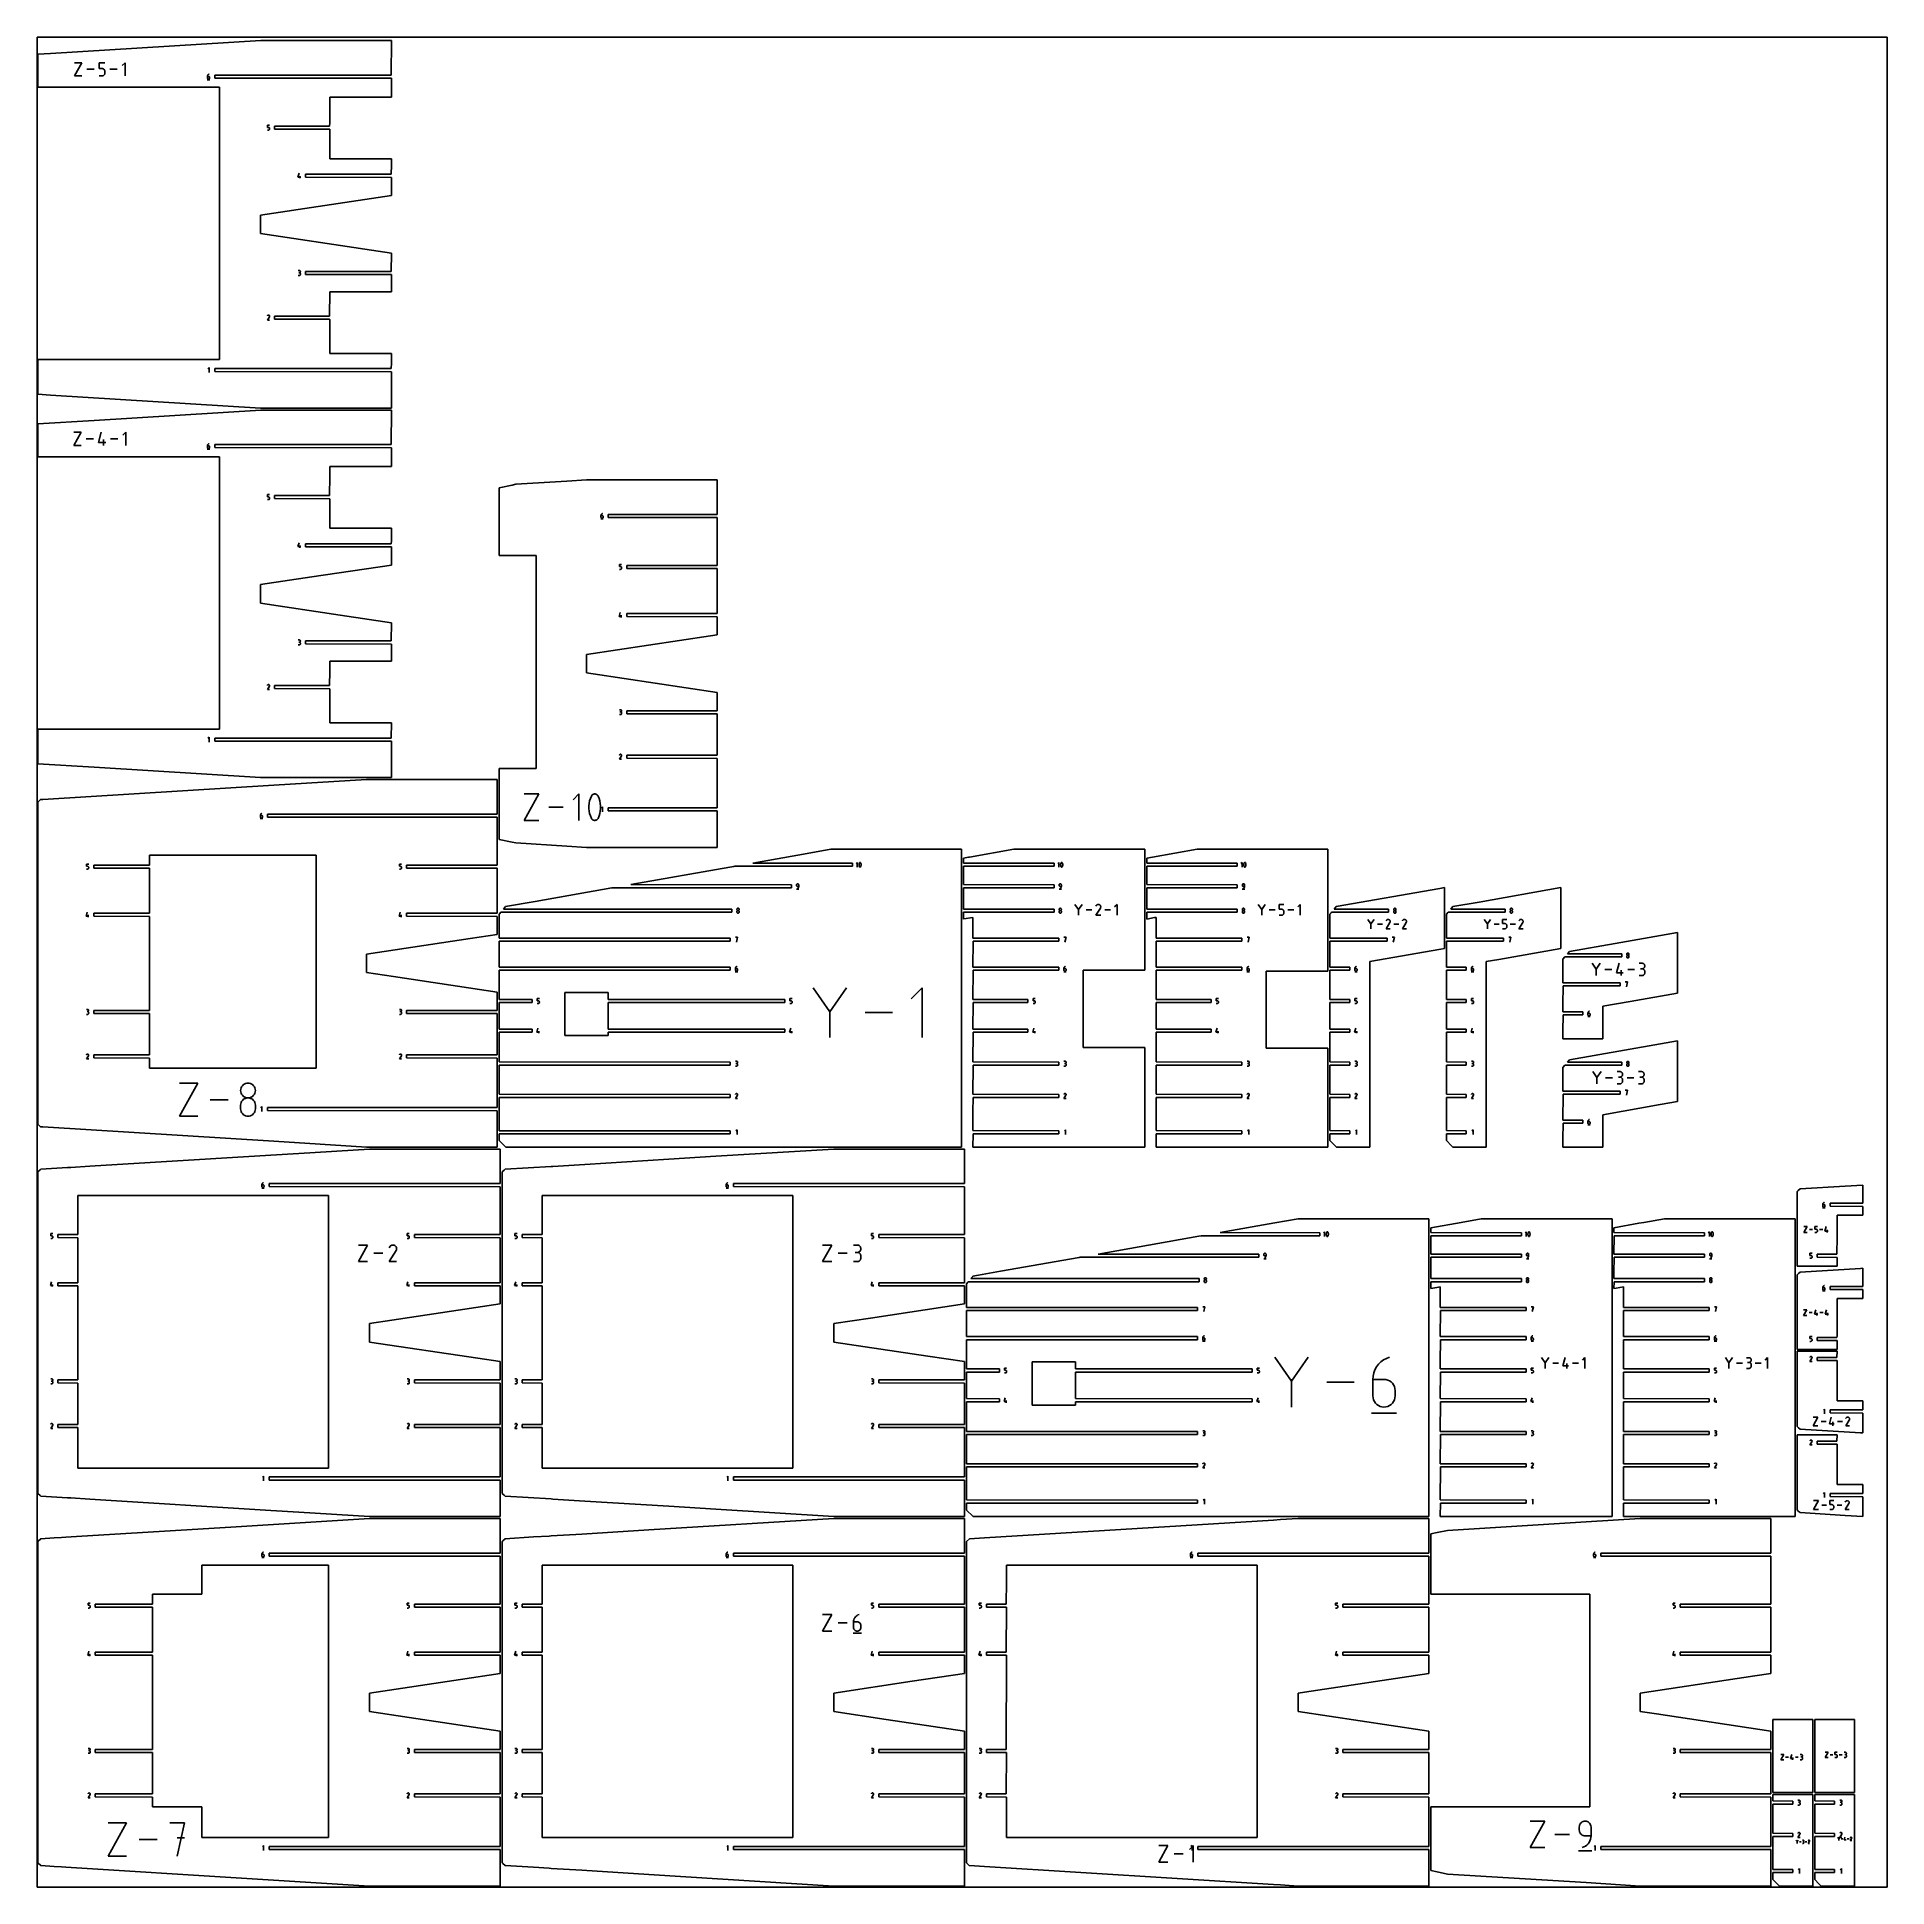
# Model space of a CAD drawing. Extents: x 0 to 3000, y 0 to 3000.
import ezdxf

# ---------------------------------------------------------------- set-up
doc = ezdxf.new("R2010")
doc.units = 0

msp = doc.modelspace()

# ---------------------------------------------------------------- linework, layer by layer
at = {"layer": 'annotation', "color": 1}
for p, q in [((60.925011, 2936.859435), (72.838965, 2958.316394)), ((72.838965, 2958.316394), (60.925011, 2958.316394)), ((92.619641, 2947.587915), (80.887343, 2947.587915)), ((100.663983, 2948.761279), (100.663983, 2958.316394)), ((100.663983, 2958.316394), (110.193531, 2958.316394)), ((105.428757, 2948.761279), (100.663983, 2948.761279)), ((106.284295, 2948.684803), (105.428757, 2948.761279)), ((107.089908, 2948.464243), (106.284295, 2948.684803)), ((107.832051, 2948.112899), (107.089908, 2948.464243)), ((108.497178, 2947.644072), (107.832051, 2948.112899)), ((109.071746, 2947.071063), (108.497178, 2947.644072)), ((109.54221, 2946.407174), (109.071746, 2947.071063)), ((109.895026, 2945.665706), (109.54221, 2946.407174)), ((109.894871, 2939.965591), (110.116603, 2940.772451)), ((110.116647, 2944.859958), (109.895026, 2945.665706)), ((110.116603, 2940.772451), (110.193531, 2941.629592)), ((110.193531, 2944.003233), (110.116647, 2944.859958)), ((110.193531, 2941.629592), (110.193531, 2944.003233)), ((110.193531, 2944.003233), (110.193531, 2944.003233)), ((129.974207, 2947.587915), (118.241909, 2947.587915)), ((142.789378, 2958.316394), (138.019221, 2953.544892)), ((142.789378, 2936.859435), (142.789378, 2958.316394)), ((72.838965, 2936.859435), (60.925011, 2936.859435)), ((100.663983, 2936.859435), (105.428757, 2936.859435)), ((105.428757, 2936.859435), (106.283941, 2936.936326)), ((105.428757, 2936.859435), (105.428757, 2936.859435)), ((106.283941, 2936.936326), (107.089366, 2937.158)), ((107.089366, 2937.158), (107.831453, 2937.510955)), ((107.831453, 2937.510955), (108.496625, 2937.981693)), ((108.496625, 2937.981693), (109.071303, 2938.556711)), ((109.071303, 2938.556711), (109.541911, 2939.222511)), ((109.541911, 2939.222511), (109.894871, 2939.965591)), ((276.117873, 2930.722086), (280.117873, 2930.722086)), ((276.379711, 2936.700299), (276.340374, 2936.159562)), ((276.340374, 2936.159562), (276.340374, 2933.500588)), ((278.11687, 2936.159562), (276.340374, 2936.159562)), ((276.340374, 2933.500588), (276.340374, 2933.500588)), ((276.340374, 2933.500588), (276.369056, 2933.181012)), ((276.369056, 2933.181012), (276.451727, 2932.880183)), ((276.494524, 2937.21984), (276.379711, 2936.700299)), ((276.451727, 2932.880183), (276.583324, 2932.603133)), ((276.68002, 2937.711745), (276.494524, 2937.21984)), ((276.583324, 2932.603133), (276.758785, 2932.354897)), ((276.931406, 2938.169572), (276.68002, 2937.711745)), ((276.758785, 2932.354897), (276.973048, 2932.140508)), ((277.243886, 2938.58688), (276.931406, 2938.169572)), ((276.973048, 2932.140508), (277.22105, 2931.964998)), ((277.22105, 2931.964998), (277.497729, 2931.833402)), ((277.612668, 2938.957227), (277.243886, 2938.58688)), ((277.497729, 2931.833402), (277.798023, 2931.750754)), ((278.032957, 2939.274171), (277.612668, 2938.957227)), ((277.798023, 2931.750754), (278.11687, 2931.722086)), ((278.499959, 2939.531271), (278.032957, 2939.274171)), ((278.436377, 2936.131049), (278.11687, 2936.159562)), ((278.11687, 2931.722086), (278.436377, 2931.750754)), ((278.11687, 2931.722086), (278.11687, 2931.722086)), ((278.737022, 2936.048815), (278.436377, 2936.131049)), ((278.436377, 2931.750754), (278.737022, 2931.833402)), ((279.00888, 2939.722086), (278.499959, 2939.531271)), ((279.013804, 2935.91782), (278.737022, 2936.048815)), ((278.737022, 2931.833402), (279.013804, 2931.964998)), ((279.00888, 2939.722086), (279.00888, 2939.722086)), ((279.261724, 2935.743023), (279.013804, 2935.91782)), ((279.013804, 2931.964998), (279.261724, 2932.140508)), ((279.475781, 2935.529383), (279.261724, 2935.743023)), ((279.261724, 2932.140508), (279.475781, 2932.354897)), ((279.650973, 2935.281859), (279.475781, 2935.529383)), ((279.475781, 2932.354897), (279.650973, 2932.603133)), ((279.782302, 2935.00541), (279.650973, 2935.281859)), ((279.650973, 2932.603133), (279.782302, 2932.880183)), ((279.864766, 2934.704996), (279.782302, 2935.00541)), ((279.782302, 2932.880183), (279.864766, 2933.181012)), ((279.893365, 2934.385575), (279.864766, 2934.704996)), ((279.864766, 2933.181012), (279.893365, 2933.500588)), ((279.893365, 2933.500588), (279.893365, 2934.385575)), ((279.893365, 2934.385575), (279.893365, 2934.385575)), ((373.575794, 2853.437118), (373.575794, 2856.999642)), ((373.575794, 2856.999642), (377.128785, 2856.999642)), ((375.35229, 2853.437118), (373.575794, 2853.437118)), ((375.671268, 2853.408605), (375.35229, 2853.437118)), ((375.971632, 2853.326371), (375.671268, 2853.408605)), ((376.248332, 2853.195376), (375.971632, 2853.326371)), ((376.496318, 2853.020579), (376.248332, 2853.195376)), ((376.71054, 2852.806939), (376.496318, 2853.020579)), ((376.885947, 2852.559415), (376.71054, 2852.806939)), ((376.885836, 2849.880689), (377.017433, 2850.157739)), ((377.017491, 2852.282966), (376.885947, 2852.559415)), ((377.017433, 2850.157739), (377.100104, 2850.458568)), ((377.10012, 2851.982552), (377.017491, 2852.282966)), ((377.100104, 2850.458568), (377.128785, 2850.778144)), ((377.128785, 2851.663131), (377.10012, 2851.982552)), ((377.128785, 2850.778144), (377.128785, 2851.663131)), ((377.128785, 2851.663131), (377.128785, 2851.663131)), ((373.575794, 2848.999642), (375.35229, 2848.999642)), ((375.35229, 2848.999642), (375.671136, 2849.02831)), ((375.35229, 2848.999642), (375.35229, 2848.999642)), ((375.671136, 2849.02831), (375.97143, 2849.110958)), ((375.97143, 2849.110958), (376.248109, 2849.242554)), ((376.248109, 2849.242554), (376.496112, 2849.418063)), ((376.496112, 2849.418063), (376.710375, 2849.632453)), ((376.710375, 2849.632453), (376.885836, 2849.880689)), ((423.13127, 2772.730101), (424.905257, 2778.951598)), ((427.573262, 2772.730101), (423.13127, 2772.730101)), ((426.241768, 2770.951598), (426.241768, 2774.504589)), ((425.352266, 2621.343673), (423.57577, 2621.343673)), ((423.57577, 2613.353205), (425.352266, 2613.353205)), ((425.352266, 2617.790681), (424.462764, 2617.790681)), ((424.462764, 2617.790681), (425.352266, 2617.790681)), ((425.671773, 2621.314994), (425.352266, 2621.343673)), ((425.352266, 2617.790681), (425.671773, 2617.819367)), ((425.671773, 2617.762003), (425.352266, 2617.790681)), ((425.352266, 2617.790681), (425.352266, 2617.790681)), ((425.352266, 2613.353205), (425.671773, 2613.381867)), ((425.352266, 2613.353205), (425.352266, 2613.353205)), ((425.972418, 2621.232348), (425.671773, 2621.314994)), ((425.671773, 2617.819367), (425.972418, 2617.902061)), ((425.972418, 2617.679356), (425.671773, 2617.762003)), ((425.671773, 2613.381867), (425.972418, 2613.464472)), ((426.2492, 2621.100816), (425.972418, 2621.232348)), ((425.972418, 2617.902061), (426.2492, 2618.033724)), ((426.2492, 2617.547825), (425.972418, 2617.679356)), ((425.972418, 2613.464472), (426.2492, 2613.59595)), ((426.49712, 2620.925482), (426.2492, 2621.100816)), ((426.2492, 2618.033724), (426.49712, 2618.209312)), ((426.49712, 2617.372491), (426.2492, 2617.547825)), ((426.2492, 2613.59595), (426.49712, 2613.77123)), ((426.711176, 2620.711429), (426.49712, 2620.925482)), ((426.49712, 2618.209312), (426.711176, 2618.423785)), ((426.711176, 2617.158438), (426.49712, 2617.372491)), ((426.49712, 2613.77123), (426.711176, 2613.985242)), ((426.886369, 2620.46374), (426.711176, 2620.711429)), ((426.711176, 2618.423785), (426.886369, 2618.672101)), ((426.886369, 2616.910749), (426.711176, 2617.158438)), ((426.711176, 2613.985242), (426.886369, 2614.232915)), ((427.017698, 2620.187498), (426.886369, 2620.46374)), ((426.886369, 2618.672101), (427.017698, 2618.949217)), ((427.017698, 2616.634506), (426.886369, 2616.910749)), ((426.886369, 2614.232915), (427.017698, 2614.509178)), ((427.100162, 2619.887785), (427.017698, 2620.187498)), ((427.017698, 2618.949217), (427.100162, 2619.250092)), ((427.100162, 2616.334794), (427.017698, 2616.634506)), ((427.017698, 2614.509178), (427.100162, 2614.80896)), ((427.128761, 2619.569685), (427.100162, 2619.887785)), ((427.100162, 2619.250092), (427.128761, 2619.569685)), ((427.128761, 2616.016694), (427.100162, 2616.334794)), ((427.100162, 2614.80896), (427.128761, 2615.127192)), ((427.128761, 2619.569685), (427.128761, 2619.569685)), ((427.128761, 2615.127192), (427.128761, 2616.016694)), ((427.128761, 2616.016694), (427.128761, 2616.016694)), ((373.575794, 2541.067188), (376.858874, 2546.352526)), ((377.128785, 2541.067188), (373.575794, 2541.067188)), ((373.814098, 2548.177686), (373.580811, 2547.730176)), ((373.99923, 2548.440207), (373.814098, 2548.177686)), ((374.221348, 2548.65935), (373.99923, 2548.440207)), ((374.473695, 2548.833362), (374.221348, 2548.65935)), ((374.749516, 2548.960487), (374.473695, 2548.833362)), ((375.042056, 2549.038971), (374.749516, 2548.960487)), ((375.34456, 2549.067058), (375.042056, 2549.038971)), ((375.650272, 2549.042994), (375.34456, 2549.067058)), ((375.952437, 2548.965024), (375.650272, 2549.042994)), ((376.2443, 2548.831393), (375.952437, 2548.965024)), ((376.50534, 2548.646029), (376.2443, 2548.831393)), ((376.2443, 2548.831393), (376.2443, 2548.831393)), ((376.723598, 2548.423594), (376.50534, 2548.646029)), ((376.897133, 2548.170904), (376.723598, 2548.423594)), ((376.858874, 2546.352526), (376.862799, 2546.357383)), ((376.858874, 2546.352526), (376.858874, 2546.352526)), ((376.862799, 2546.357383), (376.866563, 2546.362281)), ((376.866563, 2546.362281), (376.87019, 2546.367261)), ((376.87019, 2546.367261), (376.873706, 2546.372366)), ((376.873706, 2546.372366), (376.877135, 2546.377635)), ((376.877135, 2546.377635), (376.880503, 2546.383111)), ((376.880503, 2546.383111), (376.883833, 2546.388835)), ((376.883833, 2546.388835), (376.887151, 2546.394848)), ((376.887151, 2546.394848), (376.890481, 2546.401191)), ((376.890481, 2546.401191), (377.026038, 2546.692244)), ((376.890481, 2546.401191), (376.890481, 2546.401191)), ((377.024004, 2547.894777), (376.897133, 2548.170904)), ((377.102271, 2547.602031), (377.024004, 2547.894777)), ((377.026038, 2546.692244), (377.105229, 2546.993947)), ((377.129993, 2547.299482), (377.102271, 2547.602031)), ((377.105229, 2546.993947), (377.129993, 2547.299482)), ((279.006372, 2463.843581), (277.22787, 2462.064577)), ((279.006372, 2455.843581), (279.006372, 2463.843581)), ((59.732808, 2337.717396), (71.646763, 2359.174354)), ((71.646763, 2359.174354), (59.732808, 2359.174354)), ((91.427439, 2348.445875), (79.695141, 2348.445875)), ((99.47178, 2342.487552), (104.229826, 2359.174354)), ((111.385734, 2342.487552), (99.47178, 2342.487552)), ((107.814508, 2337.717396), (107.814508, 2347.246944)), ((131.16641, 2348.445875), (119.434112, 2348.445875)), ((143.981581, 2359.174354), (139.211424, 2354.402852)), ((143.981581, 2337.717396), (143.981581, 2359.174354)), ((278.032957, 2340.132131), (277.612668, 2339.815187)), ((278.499959, 2340.389231), (278.032957, 2340.132131)), ((279.00888, 2340.580046), (278.499959, 2340.389231)), ((279.00888, 2340.580046), (279.00888, 2340.580046)), ((71.646763, 2337.717396), (59.732808, 2337.717396)), ((276.117873, 2331.580046), (280.117873, 2331.580046)), ((276.379711, 2337.558259), (276.340374, 2337.017522)), ((276.340374, 2337.017522), (276.340374, 2334.358548)), ((278.11687, 2337.017522), (276.340374, 2337.017522)), ((276.340374, 2334.358548), (276.340374, 2334.358548)), ((276.340374, 2334.358548), (276.369056, 2334.038973)), ((276.369056, 2334.038973), (276.451727, 2333.738143)), ((276.494524, 2338.077801), (276.379711, 2337.558259)), ((276.451727, 2333.738143), (276.583324, 2333.461094)), ((276.68002, 2338.569706), (276.494524, 2338.077801)), ((276.583324, 2333.461094), (276.758785, 2333.212857)), ((276.931406, 2339.027533), (276.68002, 2338.569706)), ((276.758785, 2333.212857), (276.973048, 2332.998468)), ((277.243886, 2339.44484), (276.931406, 2339.027533)), ((276.973048, 2332.998468), (277.22105, 2332.822958)), ((277.22105, 2332.822958), (277.497729, 2332.691363)), ((277.612668, 2339.815187), (277.243886, 2339.44484)), ((277.497729, 2332.691363), (277.798023, 2332.608714)), ((277.798023, 2332.608714), (278.11687, 2332.580046)), ((278.436377, 2336.989009), (278.11687, 2337.017522)), ((278.11687, 2332.580046), (278.436377, 2332.608714)), ((278.11687, 2332.580046), (278.11687, 2332.580046)), ((278.737022, 2336.906776), (278.436377, 2336.989009)), ((278.436377, 2332.608714), (278.737022, 2332.691363)), ((279.013804, 2336.775781), (278.737022, 2336.906776)), ((278.737022, 2332.691363), (279.013804, 2332.822958)), ((279.261724, 2336.600984), (279.013804, 2336.775781)), ((279.013804, 2332.822958), (279.261724, 2332.998468)), ((279.47578, 2336.387344), (279.261724, 2336.600984)), ((279.261724, 2332.998468), (279.47578, 2333.212857)), ((279.650973, 2336.13982), (279.47578, 2336.387344)), ((279.47578, 2333.212857), (279.650973, 2333.461094)), ((279.782302, 2335.863371), (279.650973, 2336.13982)), ((279.650973, 2333.461094), (279.782302, 2333.738143)), ((279.864766, 2335.562956), (279.782302, 2335.863371)), ((279.782302, 2333.738143), (279.864766, 2334.038973)), ((279.893365, 2335.243535), (279.864766, 2335.562956)), ((279.864766, 2334.038973), (279.893365, 2334.358548)), ((279.893365, 2334.358548), (279.893365, 2335.243535)), ((279.893365, 2335.243535), (279.893365, 2335.243535)), ((373.575794, 2254.295078), (373.575794, 2257.857602)), ((373.575794, 2257.857602), (377.128786, 2257.857602)), ((375.35229, 2254.295078), (373.575794, 2254.295078)), ((375.671268, 2254.266565), (375.35229, 2254.295078)), ((375.971633, 2254.184331), (375.671268, 2254.266565)), ((375.97143, 2249.968919), (376.24811, 2250.100514)), ((376.248333, 2254.053336), (375.971633, 2254.184331)), ((376.24811, 2250.100514), (376.496112, 2250.276024)), ((376.496318, 2253.878539), (376.248333, 2254.053336)), ((376.496112, 2250.276024), (376.710375, 2250.490413)), ((376.71054, 2253.664899), (376.496318, 2253.878539)), ((376.710375, 2250.490413), (376.885836, 2250.738649)), ((376.885947, 2253.417375), (376.71054, 2253.664899)), ((376.885836, 2250.738649), (377.017433, 2251.015699)), ((377.017491, 2253.140927), (376.885947, 2253.417375)), ((377.017433, 2251.015699), (377.100104, 2251.316528)), ((377.10012, 2252.840512), (377.017491, 2253.140927)), ((377.100104, 2251.316528), (377.128786, 2251.636104)), ((377.128786, 2252.521091), (377.10012, 2252.840512)), ((377.128786, 2251.636104), (377.128786, 2252.521091)), ((377.128786, 2252.521091), (377.128786, 2252.521091)), ((373.575794, 2249.857602), (375.35229, 2249.857602)), ((375.35229, 2249.857602), (375.671136, 2249.88627)), ((375.35229, 2249.857602), (375.35229, 2249.857602)), ((375.671136, 2249.88627), (375.97143, 2249.968919)), ((914.621921, 2224.443288), (914.582584, 2223.902552)), ((914.582584, 2223.902552), (914.582584, 2221.243578)), ((916.35908, 2223.902552), (914.582584, 2223.902552)), ((914.582584, 2221.243578), (914.582584, 2221.243578)), ((914.582584, 2221.243578), (914.611266, 2220.924002)), ((914.611266, 2220.924002), (914.693937, 2220.623172)), ((914.736734, 2224.96283), (914.621921, 2224.443288)), ((914.693937, 2220.623172), (914.825534, 2220.346123)), ((914.92223, 2225.454735), (914.736734, 2224.96283)), ((914.825534, 2220.346123), (915.000995, 2220.097886)), ((915.173616, 2225.912562), (914.92223, 2225.454735)), ((915.000995, 2220.097886), (915.215258, 2219.883497)), ((915.486096, 2226.329869), (915.173616, 2225.912562)), ((915.854878, 2226.700216), (915.486096, 2226.329869)), ((916.275167, 2227.01716), (915.854878, 2226.700216)), ((916.742169, 2227.27426), (916.275167, 2227.01716)), ((916.678587, 2223.874038), (916.35908, 2223.902552)), ((916.979232, 2223.791805), (916.678587, 2223.874038)), ((917.25109, 2227.465075), (916.742169, 2227.27426)), ((917.256014, 2223.66081), (916.979232, 2223.791805)), ((917.25109, 2227.465075), (917.25109, 2227.465075)), ((917.503934, 2223.486013), (917.256014, 2223.66081)), ((917.717991, 2223.272373), (917.503934, 2223.486013)), ((917.503934, 2219.883497), (917.717991, 2220.097886)), ((917.893183, 2223.024849), (917.717991, 2223.272373)), ((917.717991, 2220.097886), (917.893183, 2220.346123)), ((918.024512, 2222.7484), (917.893183, 2223.024849)), ((917.893183, 2220.346123), (918.024512, 2220.623172)), ((918.106976, 2222.447985), (918.024512, 2222.7484)), ((918.024512, 2220.623172), (918.106976, 2220.924002)), ((918.135575, 2222.128564), (918.106976, 2222.447985)), ((918.106976, 2220.924002), (918.135575, 2221.243578)), ((918.135575, 2221.243578), (918.135575, 2222.128564)), ((918.135575, 2222.128564), (918.135575, 2222.128564)), ((914.360083, 2218.465075), (918.360083, 2218.465075)), ((915.215258, 2219.883497), (915.46326, 2219.707987)), ((915.46326, 2219.707987), (915.739939, 2219.576392)), ((915.739939, 2219.576392), (916.040233, 2219.493743)), ((916.040233, 2219.493743), (916.35908, 2219.465075)), ((916.35908, 2219.465075), (916.678587, 2219.493743)), ((916.35908, 2219.465075), (916.35908, 2219.465075)), ((916.678587, 2219.493743), (916.979232, 2219.576392)), ((916.979232, 2219.576392), (917.256014, 2219.707987)), ((917.256014, 2219.707987), (917.503934, 2219.883497)), ((423.13127, 2173.588061), (424.905257, 2179.809558)), ((427.573261, 2173.588061), (423.13127, 2173.588061)), ((426.241768, 2171.809558), (426.241768, 2175.36255)), ((944.466647, 2141.180107), (944.466647, 2144.742631)), ((944.466647, 2144.742631), (948.019639, 2144.742631)), ((946.243143, 2141.180107), (944.466647, 2141.180107)), ((944.466647, 2136.742631), (946.243143, 2136.742631)), ((946.562121, 2141.151594), (946.243143, 2141.180107)), ((946.243143, 2136.742631), (946.561989, 2136.771299)), ((946.243143, 2136.742631), (946.243143, 2136.742631)), ((946.561989, 2136.771299), (946.862283, 2136.853948)), ((946.862486, 2141.06936), (946.562121, 2141.151594)), ((946.862283, 2136.853948), (947.138963, 2136.985543)), ((947.139186, 2140.938366), (946.862486, 2141.06936)), ((947.138963, 2136.985543), (947.386965, 2137.161053)), ((947.387171, 2140.763568), (947.139186, 2140.938366)), ((947.386965, 2137.161053), (947.601228, 2137.375442)), ((947.601393, 2140.549928), (947.387171, 2140.763568)), ((947.601228, 2137.375442), (947.776689, 2137.623678)), ((947.7768, 2140.302404), (947.601393, 2140.549928)), ((947.776689, 2137.623678), (947.908286, 2137.900728)), ((947.908344, 2140.025956), (947.7768, 2140.302404)), ((947.908286, 2137.900728), (947.990957, 2138.201557)), ((947.990973, 2139.725541), (947.908344, 2140.025956)), ((947.990957, 2138.201557), (948.019639, 2138.521133)), ((948.019639, 2139.40612), (947.990973, 2139.725541)), ((948.019639, 2138.521133), (948.019639, 2139.40612)), ((948.019639, 2139.40612), (948.019639, 2139.40612)), ((944.022147, 2060.47309), (945.796134, 2066.694587)), ((948.464139, 2060.47309), (944.022147, 2060.47309)), ((947.132645, 2058.694587), (947.132645, 2062.247579)), ((425.352266, 2022.201633), (423.57577, 2022.201633)), ((423.57577, 2014.211165), (425.352266, 2014.211165)), ((425.352266, 2018.648642), (424.462764, 2018.648642)), ((424.462764, 2018.648642), (425.352266, 2018.648642)), ((425.671773, 2022.172955), (425.352266, 2022.201633)), ((425.352266, 2018.648642), (425.671773, 2018.677327)), ((425.671773, 2018.619963), (425.352266, 2018.648642)), ((425.352266, 2018.648642), (425.352266, 2018.648642)), ((425.352266, 2014.211165), (425.671773, 2014.239827)), ((425.352266, 2014.211165), (425.352266, 2014.211165)), ((425.972418, 2022.090308), (425.671773, 2022.172955)), ((425.671773, 2018.677327), (425.972418, 2018.760022)), ((425.972418, 2018.537317), (425.671773, 2018.619963)), ((425.671773, 2014.239827), (425.972418, 2014.322432)), ((426.2492, 2021.958776), (425.972418, 2022.090308)), ((425.972418, 2018.760022), (426.2492, 2018.891684)), ((426.2492, 2018.405785), (425.972418, 2018.537317)), ((425.972418, 2014.322432), (426.2492, 2014.45391)), ((426.49712, 2021.783442), (426.2492, 2021.958776)), ((426.2492, 2018.891684), (426.49712, 2019.067273)), ((426.49712, 2018.230451), (426.2492, 2018.405785)), ((426.2492, 2014.45391), (426.49712, 2014.629191)), ((426.711176, 2021.569389), (426.49712, 2021.783442)), ((426.49712, 2019.067273), (426.711176, 2019.281745)), ((426.711176, 2018.016398), (426.49712, 2018.230451)), ((426.49712, 2014.629191), (426.711176, 2014.843202)), ((426.886369, 2021.3217), (426.711176, 2021.569389)), ((426.711176, 2019.281745), (426.886369, 2019.530061)), ((426.886369, 2017.768709), (426.711176, 2018.016398)), ((426.711176, 2014.843202), (426.886369, 2015.090875)), ((427.017698, 2021.045458), (426.886369, 2021.3217)), ((426.886369, 2019.530061), (427.017698, 2019.807177)), ((427.017698, 2017.492467), (426.886369, 2017.768709)), ((426.886369, 2015.090875), (427.017698, 2015.367138)), ((427.100162, 2020.745745), (427.017698, 2021.045458)), ((427.017698, 2019.807177), (427.100162, 2020.108053)), ((427.100162, 2017.192754), (427.017698, 2017.492467)), ((427.017698, 2015.367138), (427.100162, 2015.666921)), ((427.128761, 2020.427646), (427.100162, 2020.745745)), ((427.100162, 2020.108053), (427.128761, 2020.427646)), ((427.128761, 2016.874654), (427.100162, 2017.192754)), ((427.100162, 2015.666921), (427.128761, 2015.985152)), ((427.128761, 2020.427646), (427.128761, 2020.427646)), ((427.128761, 2015.985152), (427.128761, 2016.874654)), ((427.128761, 2016.874654), (427.128761, 2016.874654)), ((373.575794, 1941.925149), (376.858874, 1947.210487)), ((377.128785, 1941.925149), (373.575794, 1941.925149)), ((373.814098, 1949.035647), (373.580811, 1948.588136)), ((373.99923, 1949.298167), (373.814098, 1949.035647)), ((374.221348, 1949.517311), (373.99923, 1949.298167)), ((374.473694, 1949.691322), (374.221348, 1949.517311)), ((374.749516, 1949.818448), (374.473694, 1949.691322)), ((375.042056, 1949.896931), (374.749516, 1949.818448)), ((375.34456, 1949.925019), (375.042056, 1949.896931)), ((375.650272, 1949.900955), (375.34456, 1949.925019)), ((375.952437, 1949.822984), (375.650272, 1949.900955)), ((376.2443, 1949.689353), (375.952437, 1949.822984)), ((376.50534, 1949.503989), (376.2443, 1949.689353)), ((376.2443, 1949.689353), (376.2443, 1949.689353)), ((376.723598, 1949.281554), (376.50534, 1949.503989)), ((376.897133, 1949.028864), (376.723598, 1949.281554)), ((376.858874, 1947.210487), (376.862799, 1947.215343)), ((376.858874, 1947.210487), (376.858874, 1947.210487)), ((376.862799, 1947.215343), (376.866563, 1947.220241)), ((376.866563, 1947.220241), (376.87019, 1947.225222)), ((376.87019, 1947.225222), (376.873706, 1947.230326)), ((376.873706, 1947.230326), (376.877135, 1947.235595)), ((376.877135, 1947.235595), (376.880503, 1947.241071)), ((376.880503, 1947.241071), (376.883833, 1947.246795)), ((376.883833, 1947.246795), (376.887151, 1947.252808)), ((376.887151, 1947.252808), (376.890481, 1947.259151)), ((376.890481, 1947.259151), (377.026038, 1947.550205)), ((376.890481, 1947.259151), (376.890481, 1947.259151)), ((377.024004, 1948.752738), (376.897133, 1949.028864)), ((377.102271, 1948.459991), (377.024004, 1948.752738)), ((377.026038, 1947.550205), (377.105229, 1947.851907)), ((377.129993, 1948.157442), (377.102271, 1948.459991)), ((377.105229, 1947.851907), (377.129993, 1948.157442)), ((946.243143, 1909.086662), (944.466648, 1909.086662)), ((944.466648, 1901.096194), (946.243143, 1901.096194)), ((946.243143, 1905.533671), (945.353641, 1905.533671)), ((945.353641, 1905.533671), (946.243143, 1905.533671)), ((946.56265, 1909.057984), (946.243143, 1909.086662)), ((946.243143, 1905.533671), (946.56265, 1905.562356)), ((946.56265, 1905.504992), (946.243143, 1905.533671)), ((946.243143, 1905.533671), (946.243143, 1905.533671)), ((946.243143, 1901.096194), (946.56265, 1901.124856)), ((946.243143, 1901.096194), (946.243143, 1901.096194)), ((946.863295, 1908.975337), (946.56265, 1909.057984)), ((946.56265, 1905.562356), (946.863295, 1905.645051)), ((946.863295, 1905.422346), (946.56265, 1905.504992)), ((946.56265, 1901.124856), (946.863295, 1901.207461)), ((947.140078, 1908.843805), (946.863295, 1908.975337)), ((946.863295, 1905.645051), (947.140078, 1905.776713)), ((947.140078, 1905.290814), (946.863295, 1905.422346)), ((946.863295, 1901.207461), (947.140078, 1901.338939)), ((947.387997, 1908.668471), (947.140078, 1908.843805)), ((947.140078, 1905.776713), (947.387997, 1905.952302)), ((947.387997, 1905.11548), (947.140078, 1905.290814)), ((947.140078, 1901.338939), (947.387997, 1901.51422)), ((947.602054, 1908.454418), (947.387997, 1908.668471)), ((947.387997, 1905.952302), (947.602054, 1906.166774)), ((947.602054, 1904.901427), (947.387997, 1905.11548)), ((947.387997, 1901.51422), (947.602054, 1901.728231)), ((947.777247, 1908.206729), (947.602054, 1908.454418)), ((947.602054, 1906.166774), (947.777247, 1906.41509)), ((947.777247, 1904.653738), (947.602054, 1904.901427)), ((947.602054, 1901.728231), (947.777247, 1901.975904)), ((947.908575, 1907.930487), (947.777247, 1908.206729)), ((947.777247, 1906.41509), (947.908575, 1906.692206)), ((947.908575, 1904.377496), (947.777247, 1904.653738)), ((947.777247, 1901.975904), (947.908575, 1902.252167)), ((947.99104, 1907.630774), (947.908575, 1907.930487)), ((947.908575, 1906.692206), (947.99104, 1906.993082)), ((947.99104, 1904.077783), (947.908575, 1904.377496)), ((947.908575, 1902.252167), (947.99104, 1902.55195)), ((948.019639, 1907.312675), (947.99104, 1907.630774)), ((947.99104, 1906.993082), (948.019639, 1907.312675)), ((948.019639, 1903.759683), (947.99104, 1904.077783)), ((947.99104, 1902.55195), (948.019639, 1902.870181)), ((948.019639, 1907.312675), (948.019639, 1907.312675)), ((948.019639, 1902.870181), (948.019639, 1903.759683)), ((948.019639, 1903.759683), (948.019639, 1903.759683)), ((279.006372, 1864.701541), (277.22787, 1862.922537)), ((279.006372, 1856.701541), (279.006372, 1864.701541)), ((944.466647, 1828.810178), (947.749728, 1834.095516)), ((944.704952, 1835.920676), (944.471664, 1835.473165)), ((944.890084, 1836.183196), (944.704952, 1835.920676)), ((945.112201, 1836.40234), (944.890084, 1836.183196)), ((945.364548, 1836.576352), (945.112201, 1836.40234)), ((945.640369, 1836.703477), (945.364548, 1836.576352)), ((945.932909, 1836.78196), (945.640369, 1836.703477)), ((946.235413, 1836.810048), (945.932909, 1836.78196)), ((946.541125, 1836.785984), (946.235413, 1836.810048)), ((946.843291, 1836.708013), (946.541125, 1836.785984)), ((947.135154, 1836.574382), (946.843291, 1836.708013)), ((947.396194, 1836.389018), (947.135154, 1836.574382)), ((947.135154, 1836.574382), (947.135154, 1836.574382)), ((947.614452, 1836.166583), (947.396194, 1836.389018)), ((947.787986, 1835.913893), (947.614452, 1836.166583)), ((947.749728, 1834.095516), (947.753653, 1834.100372)), ((947.749728, 1834.095516), (947.749728, 1834.095516)), ((947.753653, 1834.100372), (947.757416, 1834.10527)), ((947.757416, 1834.10527), (947.761044, 1834.110251)), ((947.761044, 1834.110251), (947.76456, 1834.115355)), ((947.76456, 1834.115355), (947.767989, 1834.120624)), ((947.767989, 1834.120624), (947.771356, 1834.1261)), ((947.771356, 1834.1261), (947.774686, 1834.131824)), ((947.774686, 1834.131824), (947.778004, 1834.137837)), ((947.778004, 1834.137837), (947.781334, 1834.14418)), ((947.781334, 1834.14418), (947.916892, 1834.435234)), ((947.781334, 1834.14418), (947.781334, 1834.14418)), ((947.914858, 1835.637767), (947.787986, 1835.913893)), ((947.993125, 1835.34502), (947.914858, 1835.637767)), ((947.916892, 1834.435234), (947.996082, 1834.736936)), ((948.020846, 1835.042471), (947.993125, 1835.34502)), ((947.996082, 1834.736936), (948.020846, 1835.042471)), ((948.019639, 1828.810178), (944.466647, 1828.810178)), ((789.808447, 1729.602303), (813.636356, 1772.516221)), ((813.636356, 1772.516221), (789.808447, 1772.516221)), ((878.828049, 1772.516221), (869.287736, 1762.973216)), ((878.828049, 1729.602303), (878.828049, 1772.516221)), ((899.589185, 1770.039347), (899.035218, 1769.118129)), ((900.279573, 1770.824389), (899.589185, 1770.039347)), ((901.083523, 1771.465655), (900.279573, 1770.824389)), ((901.978176, 1771.95555), (901.083523, 1771.465655)), ((902.940674, 1772.286476), (901.978176, 1771.95555)), ((903.948158, 1772.450835), (902.940674, 1772.286476)), ((904.97777, 1772.44103), (903.948158, 1772.450835)), ((906.006652, 1772.249464), (904.97777, 1772.44103)), ((907.011943, 1771.868538), (906.006652, 1772.249464)), ((907.396785, 1771.666307), (907.011943, 1771.868538)), ((907.011943, 1771.868538), (907.011943, 1771.868538)), ((907.766078, 1771.434018), (907.396785, 1771.666307)), ((908.118027, 1771.17351), (907.766078, 1771.434018)), ((908.45084, 1770.886622), (908.118027, 1771.17351)), ((908.76272, 1770.575192), (908.45084, 1770.886622)), ((909.051875, 1770.241058), (908.76272, 1770.575192)), ((909.31651, 1769.88606), (909.051875, 1770.241058)), ((363.095261, 1740.302801), (362.78278, 1739.885493)), ((363.464043, 1740.673147), (363.095261, 1740.302801)), ((363.884331, 1740.990091), (363.464043, 1740.673147)), ((364.351333, 1741.247192), (363.884331, 1740.990091)), ((364.860255, 1741.438006), (364.351333, 1741.247192)), ((364.860255, 1741.438006), (364.860255, 1741.438006)), ((853.197708, 1751.059262), (829.733112, 1751.059262)), ((895.333918, 1757.207963), (894.922662, 1753.098171)), ((894.922662, 1753.098171), (894.922662, 1748.971413)), ((894.922662, 1748.971413), (895.333918, 1744.859429)), ((896.156429, 1761.269047), (895.333918, 1757.207963)), ((895.333918, 1744.859429), (896.156429, 1740.793959)), ((897.390196, 1765.249682), (896.156429, 1761.269047)), ((896.156429, 1740.793959), (897.390196, 1736.806745)), ((899.035218, 1769.118129), (897.390196, 1765.249682)), ((899.035218, 1769.118129), (899.035218, 1769.118129)), ((909.554831, 1769.512034), (909.31651, 1769.88606)), ((909.765043, 1769.12082), (909.554831, 1769.512034)), ((911.41804, 1765.2444), (909.765043, 1769.12082)), ((909.765043, 1769.12082), (909.765043, 1769.12082)), ((912.657787, 1761.257783), (911.41804, 1765.2444)), ((911.41804, 1736.801462), (912.657787, 1740.782696)), ((913.484286, 1757.192713), (912.657787, 1761.257783)), ((912.657787, 1740.782696), (913.484286, 1744.844179)), ((913.897535, 1753.080928), (913.484286, 1757.192713)), ((913.484286, 1744.844179), (913.897535, 1748.95417)), ((913.897535, 1748.95417), (913.897535, 1753.080928)), ((917.248582, 1751.58657), (915.470079, 1749.807566)), ((917.248582, 1743.58657), (917.248582, 1751.58657)), ((361.969248, 1732.438006), (365.969248, 1732.438006)), ((362.231085, 1738.416219), (362.191749, 1737.875483)), ((362.191749, 1737.875483), (362.191749, 1735.216509)), ((363.968244, 1737.875483), (362.191749, 1737.875483)), ((362.191749, 1735.216509), (362.191749, 1735.216509)), ((362.191749, 1735.216509), (362.22043, 1734.896933)), ((362.22043, 1734.896933), (362.303101, 1734.596104)), ((362.345898, 1738.935761), (362.231085, 1738.416219)), ((362.303101, 1734.596104), (362.434698, 1734.319054)), ((362.531395, 1739.427666), (362.345898, 1738.935761)), ((362.434698, 1734.319054), (362.610159, 1734.070818)), ((362.78278, 1739.885493), (362.531395, 1739.427666)), ((362.610159, 1734.070818), (362.824422, 1733.856428)), ((362.824422, 1733.856428), (363.072425, 1733.680919)), ((363.072425, 1733.680919), (363.349104, 1733.549323)), ((363.349104, 1733.549323), (363.649398, 1733.466675)), ((363.649398, 1733.466675), (363.968244, 1733.438006)), ((364.287751, 1737.84697), (363.968244, 1737.875483)), ((363.968244, 1733.438006), (364.287751, 1733.466675)), ((363.968244, 1733.438006), (363.968244, 1733.438006)), ((364.588396, 1737.764736), (364.287751, 1737.84697)), ((364.287751, 1733.466675), (364.588396, 1733.549323)), ((364.865179, 1737.633741), (364.588396, 1737.764736)), ((364.588396, 1733.549323), (364.865179, 1733.680919)), ((365.113099, 1737.458944), (364.865179, 1737.633741)), ((364.865179, 1733.680919), (365.113099, 1733.856428)), ((365.327155, 1737.245304), (365.113099, 1737.458944)), ((365.113099, 1733.856428), (365.327155, 1734.070818)), ((365.502348, 1736.99778), (365.327155, 1737.245304)), ((365.327155, 1734.070818), (365.502348, 1734.319054)), ((365.633676, 1736.721331), (365.502348, 1736.99778)), ((365.502348, 1734.319054), (365.633676, 1734.596104)), ((365.716141, 1736.420917), (365.633676, 1736.721331)), ((365.633676, 1734.596104), (365.716141, 1734.896933)), ((365.74474, 1736.101496), (365.716141, 1736.420917)), ((365.716141, 1734.896933), (365.74474, 1735.216509)), ((365.74474, 1735.216509), (365.74474, 1736.101496)), ((365.74474, 1736.101496), (365.74474, 1736.101496)), ((813.636356, 1729.602303), (789.808447, 1729.602303)), ((897.390196, 1736.806745), (899.035218, 1732.929527)), ((899.035218, 1732.929527), (899.035218, 1732.929527)), ((899.035218, 1732.929527), (899.244667, 1732.539092)), ((899.244667, 1732.539092), (899.481227, 1732.166931)), ((899.481227, 1732.166931), (899.743902, 1731.814173)), ((899.743902, 1731.814173), (900.031694, 1731.481948)), ((900.031694, 1731.481948), (900.343608, 1731.171385)), ((900.343608, 1731.171385), (900.678646, 1730.883615)), ((900.678646, 1730.883615), (901.035812, 1730.619766)), ((901.035812, 1730.619766), (901.414109, 1730.380969)), ((901.414109, 1730.380969), (901.81254, 1730.168353)), ((901.81254, 1730.168353), (901.81254, 1730.168353)), ((901.81254, 1730.168353), (902.809913, 1729.795509)), ((902.809913, 1729.795509), (903.832802, 1729.610274)), ((903.832802, 1729.610274), (904.858084, 1729.605094)), ((904.858084, 1729.605094), (905.862633, 1729.772418)), ((905.862633, 1729.772418), (906.823326, 1730.104691)), ((906.823326, 1730.104691), (907.717038, 1730.59436)), ((907.717038, 1730.59436), (908.520645, 1731.233874)), ((908.520645, 1731.233874), (909.211021, 1732.015677)), ((909.211021, 1732.015677), (909.765043, 1732.932218)), ((909.765043, 1732.932218), (911.41804, 1736.801462)), ((909.765043, 1732.932218), (909.765043, 1732.932218)), ((80.24171, 1655.153039), (80.24171, 1658.715562)), ((80.24171, 1658.715562), (83.794702, 1658.715562)), ((82.018206, 1655.153039), (80.24171, 1655.153039)), ((80.24171, 1650.715562), (82.018206, 1650.715562)), ((82.337185, 1655.124525), (82.018206, 1655.153039)), ((82.018206, 1650.715562), (82.337052, 1650.74423)), ((82.018206, 1650.715562), (82.018206, 1650.715562)), ((82.337052, 1650.74423), (82.637346, 1650.826879)), ((82.637549, 1655.042292), (82.337185, 1655.124525)), ((82.637346, 1650.826879), (82.914026, 1650.958475)), ((82.914249, 1654.911297), (82.637549, 1655.042292)), ((82.914026, 1650.958475), (83.162028, 1651.133984)), ((83.162234, 1654.7365), (82.914249, 1654.911297)), ((83.162028, 1651.133984), (83.376291, 1651.348374)), ((83.376456, 1654.52286), (83.162234, 1654.7365)), ((83.376291, 1651.348374), (83.551752, 1651.59661)), ((83.551864, 1654.275336), (83.376456, 1654.52286)), ((83.551752, 1651.59661), (83.683349, 1651.873659)), ((83.683407, 1653.998887), (83.551864, 1654.275336)), ((83.683349, 1651.873659), (83.76602, 1652.174489)), ((83.766036, 1653.698473), (83.683407, 1653.998887)), ((83.76602, 1652.174489), (83.794702, 1652.494065)), ((83.794702, 1653.379052), (83.766036, 1653.698473)), ((83.794702, 1652.494065), (83.794702, 1653.379052)), ((83.794702, 1653.379052), (83.794702, 1653.379052)), ((587.623473, 1655.153039), (587.623473, 1658.715562)), ((587.623473, 1658.715562), (591.176464, 1658.715562)), ((589.399969, 1655.153039), (587.623473, 1655.153039)), ((587.623473, 1650.715562), (589.399969, 1650.715562)), ((589.718947, 1655.124525), (589.399969, 1655.153039)), ((589.399969, 1650.715562), (589.718815, 1650.74423)), ((589.399969, 1650.715562), (589.399969, 1650.715562)), ((589.718815, 1650.74423), (590.019109, 1650.826879)), ((590.019311, 1655.042292), (589.718947, 1655.124525)), ((590.019109, 1650.826879), (590.295788, 1650.958475)), ((590.296011, 1654.911297), (590.019311, 1655.042292)), ((590.295788, 1650.958475), (590.543791, 1651.133984)), ((590.543997, 1654.7365), (590.296011, 1654.911297)), ((590.543791, 1651.133984), (590.758053, 1651.348374)), ((590.758219, 1654.52286), (590.543997, 1654.7365)), ((590.758053, 1651.348374), (590.933515, 1651.59661)), ((590.933626, 1654.275336), (590.758219, 1654.52286)), ((590.933515, 1651.59661), (591.065112, 1651.873659)), ((591.06517, 1653.998887), (590.933626, 1654.275336)), ((591.065112, 1651.873659), (591.147782, 1652.174489)), ((591.147799, 1653.698473), (591.06517, 1653.998887)), ((591.147782, 1652.174489), (591.176464, 1652.494065)), ((591.176464, 1653.379052), (591.147799, 1653.698473)), ((591.176464, 1652.494065), (591.176464, 1653.379052)), ((591.176464, 1653.379052), (591.176464, 1653.379052)), ((1330.093453, 1661.596763), (1328.382489, 1659.885317)), ((1330.093453, 1653.900564), (1330.093453, 1661.596763)), ((1333.053622, 1658.851374), (1332.979868, 1658.114322)), ((1332.979868, 1658.114322), (1332.979868, 1657.374228)), ((1332.979868, 1657.374228), (1333.053622, 1656.636783)), ((1333.201132, 1659.57969), (1333.053622, 1658.851374)), ((1333.053622, 1656.636783), (1333.201132, 1655.90768)), ((1333.422396, 1660.293579), (1333.201132, 1659.57969)), ((1333.201132, 1655.90768), (1333.422396, 1655.192611)), ((1333.717415, 1660.987348), (1333.422396, 1660.293579)), ((1333.422396, 1655.192611), (1333.717415, 1654.497269)), ((1333.816764, 1661.15256), (1333.717415, 1660.987348)), ((1333.717415, 1660.987348), (1333.717415, 1660.987348)), ((1333.717415, 1654.497269), (1333.717415, 1654.497269)), ((1333.717415, 1654.497269), (1333.754978, 1654.427249)), ((1333.754978, 1654.427249), (1333.797402, 1654.360505)), ((1333.797402, 1654.360505), (1333.844511, 1654.297241)), ((1333.940578, 1661.293349), (1333.816764, 1661.15256)), ((1333.844511, 1654.297241), (1333.896123, 1654.23766)), ((1333.896123, 1654.23766), (1333.952062, 1654.181964)), ((1334.084759, 1661.408354), (1333.940578, 1661.293349)), ((1333.952062, 1654.181964), (1334.012148, 1654.130355)), ((1334.012148, 1654.130355), (1334.076202, 1654.083036)), ((1334.076202, 1654.083036), (1334.144046, 1654.04021)), ((1334.245206, 1661.496212), (1334.084759, 1661.408354)), ((1334.144046, 1654.04021), (1334.215501, 1654.002079)), ((1334.215501, 1654.002079), (1334.215501, 1654.002079)), ((1334.215501, 1654.002079), (1334.39437, 1653.935213)), ((1334.417821, 1661.555561), (1334.245206, 1661.496212)), ((1334.39437, 1653.935213), (1334.577816, 1653.901993)), ((1334.598504, 1661.585037), (1334.417821, 1661.555561)), ((1334.577816, 1653.901993), (1334.76169, 1653.901064)), ((1334.783155, 1661.583278), (1334.598504, 1661.585037)), ((1334.76169, 1653.901064), (1334.941847, 1653.931072)), ((1334.967675, 1661.548923), (1334.783155, 1661.583278)), ((1334.941847, 1653.931072), (1335.114138, 1653.990662)), ((1335.147964, 1661.480608), (1334.967675, 1661.548923)), ((1335.114138, 1653.990662), (1335.274416, 1654.07848)), ((1335.216982, 1661.444339), (1335.147964, 1661.480608)), ((1335.147964, 1661.480608), (1335.147964, 1661.480608)), ((1335.283211, 1661.402681), (1335.216982, 1661.444339)), ((1335.274416, 1654.07848), (1335.418535, 1654.19317)), ((1335.34633, 1661.355961), (1335.283211, 1661.402681)), ((1335.406016, 1661.30451), (1335.34633, 1661.355961)), ((1335.461949, 1661.248658), (1335.406016, 1661.30451)), ((1335.418535, 1654.19317), (1335.542348, 1654.333379)), ((1335.513806, 1661.188735), (1335.461949, 1661.248658)), ((1335.561266, 1661.125069), (1335.513806, 1661.188735)), ((1335.542348, 1654.333379), (1335.641706, 1654.497752)), ((1335.604007, 1661.057991), (1335.561266, 1661.125069)), ((1335.641706, 1660.987831), (1335.604007, 1661.057991)), ((1335.938155, 1660.292632), (1335.641706, 1660.987831)), ((1335.641706, 1660.987831), (1335.641706, 1660.987831)), ((1335.641706, 1654.497752), (1335.938155, 1655.191664)), ((1335.641706, 1654.497752), (1335.641706, 1654.497752)), ((1336.160492, 1659.57767), (1335.938155, 1660.292632)), ((1335.938155, 1655.191664), (1336.160492, 1655.90566)), ((1336.308717, 1658.848639), (1336.160492, 1659.57767)), ((1336.160492, 1655.90566), (1336.308717, 1656.634048)), ((1336.382829, 1658.11123), (1336.308717, 1658.848639)), ((1336.308717, 1656.634048), (1336.382829, 1657.371135)), ((1336.382829, 1657.371135), (1336.382829, 1658.11123)), ((1657.052565, 1661.596763), (1655.341601, 1659.885317)), ((1657.052565, 1653.900564), (1657.052565, 1661.596763)), ((1660.012734, 1658.851374), (1659.93898, 1658.114322)), ((1659.93898, 1658.114322), (1659.93898, 1657.374228)), ((1659.93898, 1657.374228), (1660.012734, 1656.636783)), ((1660.160244, 1659.57969), (1660.012734, 1658.851374)), ((1660.012734, 1656.636783), (1660.160244, 1655.90768)), ((1660.381508, 1660.293579), (1660.160244, 1659.57969)), ((1660.160244, 1655.90768), (1660.381508, 1655.192611)), ((1660.676527, 1660.987348), (1660.381508, 1660.293579)), ((1660.381508, 1655.192611), (1660.676527, 1654.497269)), ((1660.775876, 1661.15256), (1660.676527, 1660.987348)), ((1660.676527, 1660.987348), (1660.676527, 1660.987348)), ((1660.676527, 1654.497269), (1660.676527, 1654.497269)), ((1660.676527, 1654.497269), (1660.71409, 1654.427249)), ((1660.71409, 1654.427249), (1660.756515, 1654.360505)), ((1660.756515, 1654.360505), (1660.803623, 1654.297241)), ((1660.89969, 1661.293349), (1660.775876, 1661.15256)), ((1660.803623, 1654.297241), (1660.855236, 1654.23766)), ((1660.855236, 1654.23766), (1660.911174, 1654.181964)), ((1661.043871, 1661.408354), (1660.89969, 1661.293349)), ((1660.911174, 1654.181964), (1660.97126, 1654.130355)), ((1660.97126, 1654.130355), (1661.035314, 1654.083036)), ((1661.035314, 1654.083036), (1661.103158, 1654.04021)), ((1661.204318, 1661.496212), (1661.043871, 1661.408354)), ((1661.103158, 1654.04021), (1661.174613, 1654.002079)), ((1661.174613, 1654.002079), (1661.174613, 1654.002079)), ((1661.174613, 1654.002079), (1661.353482, 1653.935213)), ((1661.376933, 1661.555561), (1661.204318, 1661.496212)), ((1661.353482, 1653.935213), (1661.536928, 1653.901993)), ((1661.557616, 1661.585037), (1661.376933, 1661.555561)), ((1661.536928, 1653.901993), (1661.720802, 1653.901064)), ((1661.742267, 1661.583278), (1661.557616, 1661.585037)), ((1661.720802, 1653.901064), (1661.900959, 1653.931072)), ((1661.926787, 1661.548923), (1661.742267, 1661.583278)), ((1661.900959, 1653.931072), (1662.07325, 1653.990662)), ((1662.107076, 1661.480608), (1661.926787, 1661.548923)), ((1662.07325, 1653.990662), (1662.233528, 1654.07848)), ((1662.176094, 1661.444339), (1662.107076, 1661.480608)), ((1662.107076, 1661.480608), (1662.107076, 1661.480608)), ((1662.242323, 1661.402681), (1662.176094, 1661.444339)), ((1662.233528, 1654.07848), (1662.377647, 1654.19317)), ((1662.305442, 1661.355961), (1662.242323, 1661.402681)), ((1662.365129, 1661.30451), (1662.305442, 1661.355961)), ((1662.421061, 1661.248658), (1662.365129, 1661.30451)), ((1662.377647, 1654.19317), (1662.50146, 1654.333379)), ((1662.472918, 1661.188735), (1662.421061, 1661.248658)), ((1662.520378, 1661.125069), (1662.472918, 1661.188735)), ((1662.50146, 1654.333379), (1662.600818, 1654.497752)), ((1662.563119, 1661.057991), (1662.520378, 1661.125069)), ((1662.600818, 1660.987831), (1662.563119, 1661.057991)), ((1662.897268, 1660.292632), (1662.600818, 1660.987831)), ((1662.600818, 1660.987831), (1662.600818, 1660.987831)), ((1662.600818, 1654.497752), (1662.897268, 1655.191664)), ((1662.600818, 1654.497752), (1662.600818, 1654.497752)), ((1663.119604, 1659.57767), (1662.897268, 1660.292632)), ((1662.897268, 1655.191664), (1663.119604, 1655.90566)), ((1663.267829, 1658.848639), (1663.119604, 1659.57767)), ((1663.119604, 1655.90566), (1663.267829, 1656.634048)), ((1663.341941, 1658.11123), (1663.267829, 1658.848639)), ((1663.267829, 1656.634048), (1663.341941, 1657.371135)), ((1663.341941, 1657.371135), (1663.341941, 1658.11123)), ((1954.127613, 1661.596763), (1952.416649, 1659.885317)), ((1954.127613, 1653.900563), (1954.127613, 1661.596763)), ((1957.087782, 1658.851374), (1957.014027, 1658.114322)), ((1957.014027, 1658.114322), (1957.014027, 1657.374228)), ((1957.014027, 1657.374228), (1957.087782, 1656.636783)), ((1957.235292, 1659.57969), (1957.087782, 1658.851374)), ((1957.087782, 1656.636783), (1957.235292, 1655.90768)), ((1957.456556, 1660.293579), (1957.235292, 1659.57969)), ((1957.235292, 1655.90768), (1957.456556, 1655.192611)), ((1957.751575, 1660.987348), (1957.456556, 1660.293579)), ((1957.456556, 1655.192611), (1957.751575, 1654.497269)), ((1957.850924, 1661.152559), (1957.751575, 1660.987348)), ((1957.751575, 1660.987348), (1957.751575, 1660.987348)), ((1957.751575, 1654.497269), (1957.751575, 1654.497269)), ((1957.751575, 1654.497269), (1957.789138, 1654.427248)), ((1957.789138, 1654.427248), (1957.831562, 1654.360505)), ((1957.831562, 1654.360505), (1957.87867, 1654.297241)), ((1957.974738, 1661.293349), (1957.850924, 1661.152559)), ((1957.87867, 1654.297241), (1957.930283, 1654.23766)), ((1957.930283, 1654.23766), (1957.986222, 1654.181963)), ((1958.118919, 1661.408354), (1957.974738, 1661.293349)), ((1957.986222, 1654.181963), (1958.046308, 1654.130354)), ((1958.046308, 1654.130354), (1958.110362, 1654.083036)), ((1958.110362, 1654.083036), (1958.178206, 1654.04021)), ((1958.279366, 1661.496212), (1958.118919, 1661.408354)), ((1958.178206, 1654.04021), (1958.249661, 1654.002079)), ((1958.249661, 1654.002079), (1958.249661, 1654.002079)), ((1958.249661, 1654.002079), (1958.42853, 1653.935213)), ((1958.451981, 1661.55556), (1958.279366, 1661.496212)), ((1958.42853, 1653.935213), (1958.611976, 1653.901993)), ((1958.632664, 1661.585037), (1958.451981, 1661.55556)), ((1958.611976, 1653.901993), (1958.79585, 1653.901064)), ((1958.817315, 1661.583278), (1958.632664, 1661.585037)), ((1958.79585, 1653.901064), (1958.976006, 1653.931072)), ((1959.001835, 1661.548923), (1958.817315, 1661.583278)), ((1958.976006, 1653.931072), (1959.148297, 1653.990662)), ((1959.182124, 1661.480607), (1959.001835, 1661.548923)), ((1959.148297, 1653.990662), (1959.308576, 1654.078479)), ((1959.251142, 1661.444339), (1959.182124, 1661.480607)), ((1959.182124, 1661.480607), (1959.182124, 1661.480607)), ((1959.317371, 1661.40268), (1959.251142, 1661.444339)), ((1959.308576, 1654.078479), (1959.452695, 1654.19317)), ((1959.38049, 1661.355961), (1959.317371, 1661.40268)), ((1959.440176, 1661.30451), (1959.38049, 1661.355961)), ((1959.496109, 1661.248658), (1959.440176, 1661.30451)), ((1959.452695, 1654.19317), (1959.576508, 1654.333379)), ((1959.547966, 1661.188734), (1959.496109, 1661.248658)), ((1959.595426, 1661.125069), (1959.547966, 1661.188734)), ((1959.576508, 1654.333379), (1959.675866, 1654.497752)), ((1959.638166, 1661.057991), (1959.595426, 1661.125069)), ((1959.675866, 1660.98783), (1959.638166, 1661.057991)), ((1959.972315, 1660.292632), (1959.675866, 1660.98783)), ((1959.675866, 1660.98783), (1959.675866, 1660.98783)), ((1959.675866, 1654.497752), (1959.972315, 1655.191664)), ((1959.675866, 1654.497752), (1959.675866, 1654.497752)), ((1960.194652, 1659.57767), (1959.972315, 1660.292632)), ((1959.972315, 1655.191664), (1960.194652, 1655.90566)), ((1960.342877, 1658.848639), (1960.194652, 1659.57767)), ((1960.194652, 1655.90566), (1960.342877, 1656.634048)), ((1960.416989, 1658.11123), (1960.342877, 1658.848639)), ((1960.342877, 1656.634048), (1960.416989, 1657.371135)), ((1960.416989, 1657.371135), (1960.416989, 1658.11123)), ((1231.691807, 1625.396932), (1231.663125, 1625.077339)), ((1231.663125, 1625.077339), (1231.663125, 1624.187837)), ((1231.663125, 1624.187837), (1231.663125, 1624.187837)), ((1231.663125, 1624.187837), (1231.691807, 1623.868261)), ((1231.774478, 1625.697808), (1231.691807, 1625.396932)), ((1231.691807, 1623.868261), (1231.774478, 1623.567432)), ((1231.906075, 1625.974924), (1231.774478, 1625.697808)), ((1231.774478, 1623.567432), (1231.906075, 1623.290382)), ((1232.081536, 1626.223239), (1231.906075, 1625.974924)), ((1231.906075, 1623.290382), (1232.081536, 1623.042146)), ((1232.295799, 1626.437712), (1232.081536, 1626.223239)), ((1232.081536, 1623.042146), (1232.295799, 1622.827756)), ((1232.543801, 1626.613301), (1232.295799, 1626.437712)), ((1232.295799, 1622.827756), (1232.543801, 1622.652247)), ((1232.820481, 1626.744963), (1232.543801, 1626.613301)), ((1232.543801, 1622.652247), (1232.820481, 1622.520651)), ((1233.120775, 1626.827658), (1232.820481, 1626.744963)), ((1232.820481, 1622.520651), (1233.120775, 1622.438003)), ((1233.439621, 1626.856343), (1233.120775, 1626.827658)), ((1233.120775, 1622.438003), (1233.439621, 1622.409335)), ((1233.759128, 1626.827658), (1233.439621, 1626.856343)), ((1233.439621, 1626.856343), (1233.439621, 1626.856343)), ((1233.439621, 1622.409335), (1235.216117, 1622.409335)), ((1234.059773, 1626.744963), (1233.759128, 1626.827658)), ((1234.336556, 1626.613301), (1234.059773, 1626.744963)), ((1234.313121, 1619.986996), (1234.625349, 1620.403506)), ((1234.584475, 1626.437712), (1234.336556, 1626.613301)), ((1234.798532, 1626.223239), (1234.584475, 1626.437712)), ((1234.625349, 1620.403506), (1234.876582, 1620.860515)), ((1234.973725, 1625.974924), (1234.798532, 1626.223239)), ((1234.876582, 1620.860515), (1235.062, 1621.351502)), ((1235.105053, 1625.697808), (1234.973725, 1625.974924)), ((1235.062, 1621.351502), (1235.176784, 1621.869949)), ((1235.187517, 1625.396932), (1235.105053, 1625.697808)), ((1235.176784, 1621.869949), (1235.216117, 1622.409335)), ((1235.216117, 1625.077339), (1235.187517, 1625.396932)), ((1235.216117, 1622.409335), (1235.216117, 1625.077339)), ((1235.216117, 1625.077339), (1235.216117, 1625.077339)), ((1657.593007, 1625.396932), (1657.564325, 1625.077339)), ((1657.564325, 1625.077339), (1657.564325, 1624.187837)), ((1657.564325, 1624.187837), (1657.564325, 1624.187837)), ((1657.564325, 1624.187837), (1657.593007, 1623.868261)), ((1657.675677, 1625.697808), (1657.593007, 1625.396932)), ((1657.593007, 1623.868261), (1657.675677, 1623.567432)), ((1657.807274, 1625.974924), (1657.675677, 1625.697808)), ((1657.675677, 1623.567432), (1657.807274, 1623.290382)), ((1657.982735, 1626.223239), (1657.807274, 1625.974924)), ((1657.807274, 1623.290382), (1657.982735, 1623.042146)), ((1658.196998, 1626.437712), (1657.982735, 1626.223239)), ((1657.982735, 1623.042146), (1658.196998, 1622.827756)), ((1658.445001, 1626.613301), (1658.196998, 1626.437712)), ((1658.196998, 1622.827756), (1658.445001, 1622.652247)), ((1658.72168, 1626.744963), (1658.445001, 1626.613301)), ((1658.445001, 1622.652247), (1658.72168, 1622.520651)), ((1659.021974, 1626.827658), (1658.72168, 1626.744963)), ((1658.72168, 1622.520651), (1659.021974, 1622.438003)), ((1659.34082, 1626.856343), (1659.021974, 1626.827658)), ((1659.021974, 1622.438003), (1659.34082, 1622.409335)), ((1659.660327, 1626.827658), (1659.34082, 1626.856343)), ((1659.34082, 1626.856343), (1659.34082, 1626.856343)), ((1659.34082, 1622.409335), (1661.117316, 1622.409335)), ((1659.960972, 1626.744963), (1659.660327, 1626.827658)), ((1660.237755, 1626.613301), (1659.960972, 1626.744963)), ((1660.21432, 1619.986996), (1660.526549, 1620.403506)), ((1660.485675, 1626.437712), (1660.237755, 1626.613301)), ((1660.699731, 1626.223239), (1660.485675, 1626.437712)), ((1660.526549, 1620.403506), (1660.777781, 1620.860515)), ((1660.874924, 1625.974924), (1660.699731, 1626.223239)), ((1660.777781, 1620.860515), (1660.963199, 1621.351502)), ((1661.006253, 1625.697808), (1660.874924, 1625.974924)), ((1660.963199, 1621.351502), (1661.077984, 1621.869949)), ((1661.088717, 1625.396932), (1661.006253, 1625.697808)), ((1661.077984, 1621.869949), (1661.117316, 1622.409335)), ((1661.117316, 1625.077339), (1661.088717, 1625.396932)), ((1661.117316, 1622.409335), (1661.117316, 1625.077339)), ((1661.117316, 1625.077339), (1661.117316, 1625.077339)), ((1954.668054, 1625.396932), (1954.639372, 1625.077339)), ((1954.639372, 1625.077339), (1954.639372, 1624.187837)), ((1954.639372, 1624.187837), (1954.639372, 1624.187837)), ((1954.639372, 1624.187837), (1954.668054, 1623.868261)), ((1954.750725, 1625.697807), (1954.668054, 1625.396932)), ((1954.668054, 1623.868261), (1954.750725, 1623.567431)), ((1954.882322, 1625.974924), (1954.750725, 1625.697807)), ((1954.750725, 1623.567431), (1954.882322, 1623.290382)), ((1955.057783, 1626.223239), (1954.882322, 1625.974924)), ((1954.882322, 1623.290382), (1955.057783, 1623.042146)), ((1955.272046, 1626.437712), (1955.057783, 1626.223239)), ((1955.057783, 1623.042146), (1955.272046, 1622.827756)), ((1955.520048, 1626.6133), (1955.272046, 1626.437712)), ((1955.272046, 1622.827756), (1955.520048, 1622.652247)), ((1955.796728, 1626.744963), (1955.520048, 1626.6133)), ((1955.520048, 1622.652247), (1955.796728, 1622.520651)), ((1956.097022, 1626.827658), (1955.796728, 1626.744963)), ((1955.796728, 1622.520651), (1956.097022, 1622.438002)), ((1956.415868, 1626.856343), (1956.097022, 1626.827658)), ((1956.097022, 1622.438002), (1956.415868, 1622.409334)), ((1956.735375, 1626.827658), (1956.415868, 1626.856343)), ((1956.415868, 1626.856343), (1956.415868, 1626.856343)), ((1956.415868, 1622.409334), (1958.192364, 1622.409334)), ((1957.03602, 1626.744963), (1956.735375, 1626.827658)), ((1957.312803, 1626.6133), (1957.03602, 1626.744963)), ((1957.289368, 1619.986996), (1957.601596, 1620.403506)), ((1957.560722, 1626.437712), (1957.312803, 1626.6133)), ((1957.774779, 1626.223239), (1957.560722, 1626.437712)), ((1957.601596, 1620.403506), (1957.852829, 1620.860514)), ((1957.949972, 1625.974924), (1957.774779, 1626.223239)), ((1957.852829, 1620.860514), (1958.038247, 1621.351502)), ((1958.0813, 1625.697807), (1957.949972, 1625.974924)), ((1958.038247, 1621.351502), (1958.153031, 1621.869949)), ((1958.163764, 1625.396932), (1958.0813, 1625.697807)), ((1958.153031, 1621.869949), (1958.192364, 1622.409334)), ((1958.192364, 1625.077339), (1958.163764, 1625.396932)), ((1958.192364, 1622.409334), (1958.192364, 1625.077339)), ((1958.192364, 1625.077339), (1958.192364, 1625.077339)), ((1231.441126, 1617.856343), (1235.441126, 1617.856343)), ((1232.550621, 1618.856343), (1233.058646, 1619.045658)), ((1232.550621, 1618.856343), (1232.550621, 1618.856343)), ((1233.058646, 1619.045658), (1233.52495, 1619.301552)), ((1233.52495, 1619.301552), (1233.944715, 1619.617505)), ((1233.944715, 1619.617505), (1234.313121, 1619.986996)), ((1657.342325, 1617.856343), (1661.342325, 1617.856343)), ((1658.45182, 1618.856343), (1658.959845, 1619.045658)), ((1658.45182, 1618.856343), (1658.45182, 1618.856343)), ((1658.959845, 1619.045658), (1659.42615, 1619.301552)), ((1659.42615, 1619.301552), (1659.845914, 1619.617505)), ((1659.845914, 1619.617505), (1660.21432, 1619.986996)), ((1688.91008, 1584.965548), (1683.111278, 1593.351407)), ((1694.707792, 1593.351407), (1688.91008, 1584.965548)), ((1717.771305, 1591.417787), (1717.26436, 1590.445324)), ((1718.173608, 1591.988257), (1717.771305, 1591.417787)), ((1718.65628, 1592.464467), (1718.173608, 1591.988257)), ((1719.204643, 1592.842604), (1718.65628, 1592.464467)), ((1719.804016, 1593.118854), (1719.204643, 1592.842604)), ((1720.439721, 1593.289403), (1719.804016, 1593.118854)), ((1721.097077, 1593.350438), (1720.439721, 1593.289403)), ((1721.761406, 1593.298145), (1721.097077, 1593.350438)), ((1722.418026, 1593.128712), (1721.761406, 1593.298145)), ((1723.05226, 1592.838324), (1722.418026, 1593.128712)), ((1723.619513, 1592.435519), (1723.05226, 1592.838324)), ((1723.05226, 1592.838324), (1723.05226, 1592.838324)), ((1724.093799, 1591.952156), (1723.619513, 1592.435519)), ((1724.470899, 1591.403049), (1724.093799, 1591.952156)), ((1724.746597, 1590.803011), (1724.470899, 1591.403049)), ((1724.916675, 1590.166858), (1724.746597, 1590.803011)), ((1724.976916, 1589.509403), (1724.916675, 1590.166858)), ((1751.384735, 1593.350862), (1747.519958, 1589.484994)), ((1751.384735, 1575.966449), (1751.384735, 1593.350862)), ((1954.417373, 1617.856343), (1958.417373, 1617.856343)), ((1955.526868, 1618.856343), (1956.034893, 1619.045658)), ((1955.526868, 1618.856343), (1955.526868, 1618.856343)), ((1956.034893, 1619.045658), (1956.501197, 1619.301552)), ((1956.501197, 1619.301552), (1956.920962, 1619.617504)), ((1956.920962, 1619.617504), (1957.289368, 1619.986996)), ((1985.986441, 1584.965548), (1980.187639, 1593.351407)), ((1991.784152, 1593.351407), (1985.986441, 1584.965548)), ((2014.328506, 1585.609314), (2014.328506, 1593.350862)), ((2014.328506, 1593.350862), (2022.04934, 1593.350862)), ((2048.458471, 1593.350862), (2044.593694, 1589.484994)), ((2048.458471, 1575.966449), (2048.458471, 1593.350862)), ((79.79721, 1574.446021), (81.571197, 1580.667519)), ((84.239202, 1574.446021), (79.79721, 1574.446021)), ((82.907708, 1572.667519), (82.907708, 1576.22051)), ((587.178972, 1574.446021), (588.95296, 1580.667519)), ((591.620964, 1574.446021), (587.178972, 1574.446021)), ((590.28947, 1572.667519), (590.28947, 1576.22051)), ((1135.086719, 1585.724766), (1135.058054, 1585.406667)), ((1135.058054, 1585.406667), (1135.058054, 1585.406667)), ((1135.058054, 1585.406667), (1135.086735, 1585.087074)), ((1135.086719, 1582.168604), (1135.058054, 1581.84916)), ((1135.058054, 1581.84916), (1135.058054, 1580.964173)), ((1135.058054, 1580.964173), (1135.058054, 1580.964173)), ((1135.058054, 1580.964173), (1135.086735, 1580.644752)), ((1135.169348, 1586.024479), (1135.086719, 1585.724766)), ((1135.169348, 1582.469363), (1135.086719, 1582.168604)), ((1135.086735, 1585.087074), (1135.169406, 1584.786198)), ((1135.086735, 1580.644752), (1135.169406, 1580.344338)), ((1135.300892, 1586.300721), (1135.169348, 1586.024479)), ((1135.300892, 1582.746392), (1135.169348, 1582.469363)), ((1135.169406, 1584.786198), (1135.301003, 1584.509082)), ((1135.169406, 1580.344338), (1135.301003, 1580.067889)), ((1135.476299, 1586.54841), (1135.300892, 1586.300721)), ((1135.476299, 1582.994645), (1135.300892, 1582.746392)), ((1135.301003, 1584.509082), (1135.476464, 1584.260766)), ((1135.301003, 1580.067889), (1135.476464, 1579.820365)), ((1135.690521, 1586.762463), (1135.476299, 1586.54841)), ((1135.690521, 1583.209076), (1135.476299, 1582.994645)), ((1135.476464, 1584.260766), (1135.690727, 1584.046293)), ((1135.476464, 1579.820365), (1135.690727, 1579.606725)), ((1135.938507, 1586.937797), (1135.690521, 1586.762463)), ((1135.938507, 1583.384639), (1135.690521, 1583.209076)), ((1135.690727, 1584.046293), (1135.93873, 1583.870705)), ((1135.690727, 1579.606725), (1135.93873, 1579.431928)), ((1136.215207, 1587.069329), (1135.938507, 1586.937797)), ((1136.215207, 1583.516288), (1135.938507, 1583.384639)), ((1135.93873, 1583.870705), (1136.215409, 1583.739043)), ((1135.93873, 1579.431928), (1136.215409, 1579.300933)), ((1136.515571, 1587.151975), (1136.215207, 1587.069329)), ((1136.515571, 1583.598978), (1136.215207, 1583.516288)), ((1136.215409, 1583.739043), (1136.515703, 1583.656348)), ((1136.215409, 1579.300933), (1136.515703, 1579.218699)), ((1136.834549, 1587.180654), (1136.515571, 1587.151975)), ((1136.834549, 1583.627662), (1136.515571, 1583.598978)), ((1136.515703, 1583.656348), (1136.834549, 1583.627662)), ((1136.515703, 1579.218699), (1136.834549, 1579.190186)), ((1137.153528, 1587.151975), (1136.834549, 1587.180654)), ((1136.834549, 1587.180654), (1136.834549, 1587.180654)), ((1136.834549, 1583.627662), (1137.153396, 1583.656348)), ((1137.153528, 1583.598994), (1136.834549, 1583.627662)), ((1136.834549, 1583.627662), (1136.834549, 1583.627662)), ((1136.834549, 1583.627662), (1136.834549, 1583.627662)), ((1136.834549, 1579.190186), (1137.153396, 1579.218699)), ((1136.834549, 1579.190186), (1136.834549, 1579.190186)), ((1137.153396, 1583.656348), (1137.45369, 1583.739043)), ((1137.153396, 1579.218699), (1137.45369, 1579.300933)), ((1137.453892, 1587.069329), (1137.153528, 1587.151975)), ((1137.453892, 1583.516346), (1137.153528, 1583.598994)), ((1137.45369, 1583.739043), (1137.730369, 1583.870705)), ((1137.45369, 1579.300933), (1137.730369, 1579.431928)), ((1137.730592, 1586.937797), (1137.453892, 1587.069329)), ((1137.730592, 1583.38475), (1137.453892, 1583.516346)), ((1137.730369, 1583.870705), (1137.978371, 1584.046293)), ((1137.730369, 1579.431928), (1137.978371, 1579.606725)), ((1137.978578, 1586.762463), (1137.730592, 1586.937797)), ((1137.978578, 1583.209241), (1137.730592, 1583.38475)), ((1137.978371, 1584.046293), (1138.192634, 1584.260766)), ((1137.978371, 1579.606725), (1138.192634, 1579.820365)), ((1138.192799, 1586.54841), (1137.978578, 1586.762463)), ((1138.192799, 1582.994851), (1137.978578, 1583.209241)), ((1138.192634, 1584.260766), (1138.368095, 1584.509082)), ((1138.192634, 1579.820365), (1138.368095, 1580.067889)), ((1138.368207, 1586.300721), (1138.192799, 1586.54841)), ((1138.368207, 1582.746615), (1138.192799, 1582.994851)), ((1138.368095, 1584.509082), (1138.499692, 1584.786198)), ((1138.368095, 1580.067889), (1138.499692, 1580.344338)), ((1138.49975, 1586.024479), (1138.368207, 1586.300721)), ((1138.49975, 1582.469565), (1138.368207, 1582.746615)), ((1138.499692, 1584.786198), (1138.582363, 1585.087074)), ((1138.499692, 1580.344338), (1138.582363, 1580.644752)), ((1138.58238, 1585.724766), (1138.49975, 1586.024479)), ((1138.58238, 1582.168736), (1138.49975, 1582.469565)), ((1138.582363, 1585.087074), (1138.611045, 1585.406667)), ((1138.582363, 1580.644752), (1138.611045, 1580.964173)), ((1138.611045, 1585.406667), (1138.58238, 1585.724766)), ((1138.611045, 1581.84916), (1138.58238, 1582.168736)), ((1138.611045, 1585.406667), (1138.611045, 1585.406667)), ((1138.611045, 1580.964173), (1138.611045, 1581.84916)), ((1138.611045, 1581.84916), (1138.611045, 1581.84916)), ((1657.593492, 1585.724766), (1657.564826, 1585.406667)), ((1657.564826, 1585.406667), (1657.564826, 1585.406667)), ((1657.564826, 1585.406667), (1657.593508, 1585.087074)), ((1657.593492, 1582.168604), (1657.564826, 1581.84916)), ((1657.564826, 1581.84916), (1657.564826, 1580.964173)), ((1657.564826, 1580.964173), (1657.564826, 1580.964173)), ((1657.564826, 1580.964173), (1657.593508, 1580.644752)), ((1657.676121, 1586.024479), (1657.593492, 1585.724766)), ((1657.676121, 1582.469363), (1657.593492, 1582.168604)), ((1657.593508, 1585.087074), (1657.676179, 1584.786198)), ((1657.593508, 1580.644752), (1657.676179, 1580.344338)), ((1657.807665, 1586.300721), (1657.676121, 1586.024479)), ((1657.807665, 1582.746392), (1657.676121, 1582.469363)), ((1657.676179, 1584.786198), (1657.807776, 1584.509082)), ((1657.676179, 1580.344338), (1657.807776, 1580.067889)), ((1657.983072, 1586.54841), (1657.807665, 1586.300721)), ((1657.983072, 1582.994645), (1657.807665, 1582.746392)), ((1657.807776, 1584.509082), (1657.983237, 1584.260766)), ((1657.807776, 1580.067889), (1657.983237, 1579.820365)), ((1658.197294, 1586.762463), (1657.983072, 1586.54841)), ((1658.197294, 1583.209076), (1657.983072, 1582.994645)), ((1657.983237, 1584.260766), (1658.1975, 1584.046293)), ((1657.983237, 1579.820365), (1658.1975, 1579.606725)), ((1658.445279, 1586.937797), (1658.197294, 1586.762463)), ((1658.445279, 1583.384639), (1658.197294, 1583.209076)), ((1658.1975, 1584.046293), (1658.445502, 1583.870705)), ((1658.1975, 1579.606725), (1658.445502, 1579.431928)), ((1658.721979, 1587.069329), (1658.445279, 1586.937797)), ((1658.721979, 1583.516288), (1658.445279, 1583.384639)), ((1658.445502, 1583.870705), (1658.722182, 1583.739043)), ((1658.445502, 1579.431928), (1658.722182, 1579.300933)), ((1659.022344, 1587.151975), (1658.721979, 1587.069329)), ((1659.022344, 1583.598978), (1658.721979, 1583.516288)), ((1658.722182, 1583.739043), (1659.022476, 1583.656348)), ((1658.722182, 1579.300933), (1659.022476, 1579.218699)), ((1659.341322, 1587.180654), (1659.022344, 1587.151975)), ((1659.341322, 1583.627662), (1659.022344, 1583.598978)), ((1659.022476, 1583.656348), (1659.341322, 1583.627662)), ((1659.022476, 1579.218699), (1659.341322, 1579.190186)), ((1659.660301, 1587.151975), (1659.341322, 1587.180654)), ((1659.341322, 1587.180654), (1659.341322, 1587.180654)), ((1659.341322, 1583.627662), (1659.660168, 1583.656348)), ((1659.660301, 1583.598994), (1659.341322, 1583.627662)), ((1659.341322, 1583.627662), (1659.341322, 1583.627662)), ((1659.341322, 1583.627662), (1659.341322, 1583.627662)), ((1659.341322, 1579.190186), (1659.660168, 1579.218699)), ((1659.341322, 1579.190186), (1659.341322, 1579.190186)), ((1659.660168, 1583.656348), (1659.960462, 1583.739043)), ((1659.660168, 1579.218699), (1659.960462, 1579.300933)), ((1659.960665, 1587.069329), (1659.660301, 1587.151975)), ((1659.960665, 1583.516346), (1659.660301, 1583.598994)), ((1659.960462, 1583.739043), (1660.237142, 1583.870705)), ((1659.960462, 1579.300933), (1660.237142, 1579.431928)), ((1660.237365, 1586.937797), (1659.960665, 1587.069329)), ((1660.237365, 1583.38475), (1659.960665, 1583.516346)), ((1660.237142, 1583.870705), (1660.485144, 1584.046293)), ((1660.237142, 1579.431928), (1660.485144, 1579.606725)), ((1660.485351, 1586.762463), (1660.237365, 1586.937797)), ((1660.485351, 1583.209241), (1660.237365, 1583.38475)), ((1660.485144, 1584.046293), (1660.699407, 1584.260766)), ((1660.485144, 1579.606725), (1660.699407, 1579.820365)), ((1660.699572, 1586.54841), (1660.485351, 1586.762463)), ((1660.699572, 1582.994851), (1660.485351, 1583.209241)), ((1660.699407, 1584.260766), (1660.874868, 1584.509082)), ((1660.699407, 1579.820365), (1660.874868, 1580.067889)), ((1660.87498, 1586.300721), (1660.699572, 1586.54841)), ((1660.87498, 1582.746615), (1660.699572, 1582.994851)), ((1660.874868, 1584.509082), (1661.006465, 1584.786198)), ((1660.874868, 1580.067889), (1661.006465, 1580.344338)), ((1661.006523, 1586.024479), (1660.87498, 1586.300721)), ((1661.006523, 1582.469565), (1660.87498, 1582.746615)), ((1661.006465, 1584.786198), (1661.089136, 1585.087074)), ((1661.006465, 1580.344338), (1661.089136, 1580.644752)), ((1661.089152, 1585.724766), (1661.006523, 1586.024479)), ((1661.089152, 1582.168736), (1661.006523, 1582.469565)), ((1661.089136, 1585.087074), (1661.117818, 1585.406667)), ((1661.089136, 1580.644752), (1661.117818, 1580.964173)), ((1661.117818, 1585.406667), (1661.089152, 1585.724766)), ((1661.117818, 1581.84916), (1661.089152, 1582.168736)), ((1661.117818, 1585.406667), (1661.117818, 1585.406667)), ((1661.117818, 1580.964173), (1661.117818, 1581.84916)), ((1661.117818, 1581.84916), (1661.117818, 1581.84916)), ((1688.91008, 1585.640385), (1688.91008, 1575.965904)), ((1710.734626, 1584.658655), (1701.229127, 1584.658655)), ((1717.253458, 1575.966308), (1724.387761, 1587.45162)), ((1724.974291, 1575.966308), (1717.253458, 1575.966308)), ((1724.387761, 1587.45162), (1724.39629, 1587.462174)), ((1724.387761, 1587.45162), (1724.387761, 1587.45162)), ((1724.39629, 1587.462174), (1724.404469, 1587.472817)), ((1724.404469, 1587.472817), (1724.412351, 1587.48364)), ((1724.412351, 1587.48364), (1724.419992, 1587.494732)), ((1724.419992, 1587.494732), (1724.427444, 1587.506183)), ((1724.427444, 1587.506183), (1724.434761, 1587.518082)), ((1724.434761, 1587.518082), (1724.441998, 1587.53052)), ((1724.441998, 1587.53052), (1724.449207, 1587.543586)), ((1724.449207, 1587.543586), (1724.456444, 1587.55737)), ((1724.456444, 1587.55737), (1724.751018, 1588.189844)), ((1724.456444, 1587.55737), (1724.456444, 1587.55737)), ((1724.751018, 1588.189844), (1724.923103, 1588.84546)), ((1724.923103, 1588.84546), (1724.976916, 1589.509403)), ((1741.001893, 1584.658655), (1731.496394, 1584.658655)), ((1954.66854, 1585.724766), (1954.639874, 1585.406666)), ((1954.639874, 1585.406666), (1954.639874, 1585.406666)), ((1954.639874, 1585.406666), (1954.668556, 1585.087073)), ((1954.66854, 1582.168603), (1954.639874, 1581.84916)), ((1954.639874, 1581.84916), (1954.639874, 1580.964173)), ((1954.639874, 1580.964173), (1954.639874, 1580.964173)), ((1954.639874, 1580.964173), (1954.668556, 1580.644752)), ((1954.751169, 1586.024478), (1954.66854, 1585.724766)), ((1954.751169, 1582.469363), (1954.66854, 1582.168603)), ((1954.668556, 1585.087073), (1954.751227, 1584.786198)), ((1954.668556, 1580.644752), (1954.751227, 1580.344337)), ((1954.882712, 1586.300721), (1954.751169, 1586.024478)), ((1954.882712, 1582.746392), (1954.751169, 1582.469363)), ((1954.751227, 1584.786198), (1954.882824, 1584.509081)), ((1954.751227, 1580.344337), (1954.882824, 1580.067889)), ((1955.05812, 1586.54841), (1954.882712, 1586.300721)), ((1955.05812, 1582.994644), (1954.882712, 1582.746392)), ((1954.882824, 1584.509081), (1955.058285, 1584.260766)), ((1954.882824, 1580.067889), (1955.058285, 1579.820365)), ((1955.272342, 1586.762463), (1955.05812, 1586.54841)), ((1955.272342, 1583.209075), (1955.05812, 1582.994644)), ((1955.058285, 1584.260766), (1955.272548, 1584.046293)), ((1955.058285, 1579.820365), (1955.272548, 1579.606725)), ((1955.520327, 1586.937797), (1955.272342, 1586.762463)), ((1955.520327, 1583.384638), (1955.272342, 1583.209075)), ((1955.272548, 1584.046293), (1955.52055, 1583.870705)), ((1955.272548, 1579.606725), (1955.52055, 1579.431928)), ((1955.797027, 1587.069329), (1955.520327, 1586.937797)), ((1955.797027, 1583.516288), (1955.520327, 1583.384638)), ((1955.52055, 1583.870705), (1955.79723, 1583.739042)), ((1955.52055, 1579.431928), (1955.79723, 1579.300933)), ((1956.097392, 1587.151975), (1955.797027, 1587.069329)), ((1956.097392, 1583.598978), (1955.797027, 1583.516288)), ((1955.79723, 1583.739042), (1956.097524, 1583.656347)), ((1955.79723, 1579.300933), (1956.097524, 1579.218699)), ((1956.41637, 1587.180654), (1956.097392, 1587.151975)), ((1956.41637, 1583.627662), (1956.097392, 1583.598978)), ((1956.097524, 1583.656347), (1956.41637, 1583.627662)), ((1956.097524, 1579.218699), (1956.41637, 1579.190186)), ((1956.735348, 1587.151975), (1956.41637, 1587.180654)), ((1956.41637, 1587.180654), (1956.41637, 1587.180654)), ((1956.41637, 1583.627662), (1956.735216, 1583.656347)), ((1956.735348, 1583.598994), (1956.41637, 1583.627662)), ((1956.41637, 1583.627662), (1956.41637, 1583.627662)), ((1956.41637, 1583.627662), (1956.41637, 1583.627662)), ((1956.41637, 1579.190186), (1956.735216, 1579.218699)), ((1956.41637, 1579.190186), (1956.41637, 1579.190186)), ((1956.735216, 1583.656347), (1957.03551, 1583.739042)), ((1956.735216, 1579.218699), (1957.03551, 1579.300933)), ((1957.035713, 1587.069329), (1956.735348, 1587.151975)), ((1957.035713, 1583.516345), (1956.735348, 1583.598994)), ((1957.03551, 1583.739042), (1957.31219, 1583.870705)), ((1957.03551, 1579.300933), (1957.31219, 1579.431928)), ((1957.312413, 1586.937797), (1957.035713, 1587.069329)), ((1957.312413, 1583.38475), (1957.035713, 1583.516345)), ((1957.31219, 1583.870705), (1957.560192, 1584.046293)), ((1957.31219, 1579.431928), (1957.560192, 1579.606725)), ((1957.560398, 1586.762463), (1957.312413, 1586.937797)), ((1957.560398, 1583.20924), (1957.312413, 1583.38475)), ((1957.560192, 1584.046293), (1957.774455, 1584.260766)), ((1957.560192, 1579.606725), (1957.774455, 1579.820365)), ((1957.77462, 1586.54841), (1957.560398, 1586.762463)), ((1957.77462, 1582.994851), (1957.560398, 1583.20924)), ((1957.774455, 1584.260766), (1957.949916, 1584.509081)), ((1957.774455, 1579.820365), (1957.949916, 1580.067889)), ((1957.950028, 1586.300721), (1957.77462, 1586.54841)), ((1957.950028, 1582.746615), (1957.77462, 1582.994851)), ((1957.949916, 1584.509081), (1958.081513, 1584.786198)), ((1957.949916, 1580.067889), (1958.081513, 1580.344337)), ((1958.081571, 1586.024478), (1957.950028, 1586.300721)), ((1958.081571, 1582.469565), (1957.950028, 1582.746615)), ((1958.081513, 1584.786198), (1958.164184, 1585.087073)), ((1958.081513, 1580.344337), (1958.164184, 1580.644752)), ((1958.1642, 1585.724766), (1958.081571, 1586.024478)), ((1958.1642, 1582.168736), (1958.081571, 1582.469565)), ((1958.164184, 1585.087073), (1958.192866, 1585.406666)), ((1958.164184, 1580.644752), (1958.192866, 1580.964173)), ((1958.192866, 1585.406666), (1958.1642, 1585.724766)), ((1958.192866, 1581.84916), (1958.1642, 1582.168736)), ((1958.192866, 1585.406666), (1958.192866, 1585.406666)), ((1958.192866, 1580.964173), (1958.192866, 1581.84916)), ((1958.192866, 1581.84916), (1958.192866, 1581.84916)), ((1985.986441, 1585.640385), (1985.986441, 1575.965904)), ((2007.810987, 1584.658655), (1998.305487, 1584.658655)), ((2018.188923, 1585.609314), (2014.328506, 1585.609314)), ((2014.328506, 1575.966449), (2018.188923, 1575.966449)), ((2018.88208, 1585.547354), (2018.188923, 1585.609314)), ((2018.188923, 1575.966449), (2018.881793, 1576.028746)), ((2018.188923, 1575.966449), (2018.188923, 1575.966449)), ((2018.881793, 1576.028746), (2019.534347, 1576.208346)), ((2019.534787, 1585.368656), (2018.88208, 1585.547354)), ((2019.534347, 1576.208346), (2020.135585, 1576.49431)), ((2020.13607, 1585.083997), (2019.534787, 1585.368656)), ((2020.135585, 1576.49431), (2020.674507, 1576.875701)), ((2020.674956, 1584.704154), (2020.13607, 1585.083997)), ((2020.674507, 1576.875701), (2021.140112, 1577.341581)), ((2021.140471, 1584.239903), (2020.674956, 1584.704154)), ((2021.140112, 1577.341581), (2021.521398, 1577.881011)), ((2021.52164, 1583.702021), (2021.140471, 1584.239903)), ((2021.521398, 1577.881011), (2021.807365, 1578.483054)), ((2021.807491, 1583.101283), (2021.52164, 1583.702021)), ((2021.807365, 1578.483054), (2021.987013, 1579.136772)), ((2021.987049, 1582.448467), (2021.807491, 1583.101283)), ((2021.987013, 1579.136772), (2022.04934, 1579.831227)), ((2022.04934, 1581.754349), (2021.987049, 1582.448467)), ((2022.04934, 1579.831227), (2022.04934, 1581.754349)), ((2022.04934, 1581.754349), (2022.04934, 1581.754349)), ((2038.075629, 1584.658655), (2028.57013, 1584.658655)), ((2163.058065, 1561.785639), (2158.004386, 1569.093949)), ((2168.110794, 1569.093949), (2163.058065, 1561.785639)), ((2163.058065, 1562.373762), (2163.058065, 1553.942412)), ((2182.078246, 1561.51818), (2173.794164, 1561.51818)), ((2187.759434, 1553.942764), (2193.977008, 1563.95226)), ((2188.21074, 1567.408791), (2187.768935, 1566.561285)), ((2188.561348, 1567.905958), (2188.21074, 1567.408791)), ((2188.981999, 1568.320977), (2188.561348, 1567.905958)), ((2189.459899, 1568.650525), (2188.981999, 1568.320977)), ((2189.982256, 1568.891278), (2189.459899, 1568.650525)), ((2190.536275, 1569.039912), (2189.982256, 1568.891278)), ((2191.109164, 1569.093104), (2190.536275, 1569.039912)), ((2191.688129, 1569.047531), (2191.109164, 1569.093104)), ((2192.260376, 1568.899869), (2191.688129, 1569.047531)), ((2192.813113, 1568.646795), (2192.260376, 1568.899869)), ((2193.307477, 1568.295749), (2192.813113, 1568.646795)), ((2192.813113, 1568.646795), (2192.813113, 1568.646795)), ((2193.720819, 1567.874496), (2193.307477, 1568.295749)), ((2194.049463, 1567.395946), (2193.720819, 1567.874496)), ((2193.977008, 1563.95226), (2193.984441, 1563.961458)), ((2193.977008, 1563.95226), (2193.977008, 1563.95226)), ((2193.984441, 1563.961458), (2193.991569, 1563.970733)), ((2193.991569, 1563.970733), (2193.998439, 1563.980166)), ((2193.998439, 1563.980166), (2194.005097, 1563.989832)), ((2194.005097, 1563.989832), (2194.011592, 1563.999812)), ((2194.011592, 1563.999812), (2194.017969, 1564.010182)), ((2194.017969, 1564.010182), (2194.024276, 1564.021022)), ((2194.024276, 1564.021022), (2194.030559, 1564.032409)), ((2194.030559, 1564.032409), (2194.036866, 1564.044422)), ((2194.036866, 1564.044422), (2194.293588, 1564.595626)), ((2194.036866, 1564.044422), (2194.036866, 1564.044422)), ((2194.289735, 1566.873011), (2194.049463, 1567.395946)), ((2194.437959, 1566.318601), (2194.289735, 1566.873011)), ((2194.293588, 1564.595626), (2194.44356, 1565.166998)), ((2194.490459, 1565.745626), (2194.437959, 1566.318601)), ((2194.44356, 1565.166998), (2194.490459, 1565.745626)), ((2200.153083, 1585.724766), (2200.124417, 1585.406667)), ((2200.124417, 1585.406667), (2200.124417, 1585.406667)), ((2200.124417, 1585.406667), (2200.153099, 1585.087074)), ((2200.153083, 1582.168604), (2200.124417, 1581.84916)), ((2200.124417, 1581.84916), (2200.124417, 1580.964173)), ((2200.124417, 1580.964173), (2200.124417, 1580.964173)), ((2200.124417, 1580.964173), (2200.153099, 1580.644752)), ((2200.235712, 1586.024479), (2200.153083, 1585.724766)), ((2200.235712, 1582.469363), (2200.153083, 1582.168604)), ((2200.153099, 1585.087074), (2200.23577, 1584.786198)), ((2200.153099, 1580.644752), (2200.23577, 1580.344338)), ((2208.456292, 1561.51818), (2200.17221, 1561.51818)), ((2200.367255, 1586.300721), (2200.235712, 1586.024479)), ((2200.367255, 1582.746392), (2200.235712, 1582.469363)), ((2200.23577, 1584.786198), (2200.367367, 1584.509082)), ((2200.23577, 1580.344338), (2200.367367, 1580.067889)), ((2200.542663, 1586.54841), (2200.367255, 1586.300721)), ((2200.542663, 1582.994645), (2200.367255, 1582.746392)), ((2200.367367, 1584.509082), (2200.542828, 1584.260766)), ((2200.367367, 1580.067889), (2200.542828, 1579.820365)), ((2200.756884, 1586.762463), (2200.542663, 1586.54841)), ((2200.756884, 1583.209076), (2200.542663, 1582.994645)), ((2200.542828, 1584.260766), (2200.757091, 1584.046294)), ((2200.542828, 1579.820365), (2200.757091, 1579.606725)), ((2201.00487, 1586.937797), (2200.756884, 1586.762463)), ((2201.00487, 1583.384639), (2200.756884, 1583.209076)), ((2200.757091, 1584.046294), (2201.005093, 1583.870705)), ((2200.757091, 1579.606725), (2201.005093, 1579.431928)), ((2201.28157, 1587.069329), (2201.00487, 1586.937797)), ((2201.28157, 1583.516288), (2201.00487, 1583.384639)), ((2201.005093, 1583.870705), (2201.281773, 1583.739043)), ((2201.005093, 1579.431928), (2201.281773, 1579.300933)), ((2201.581934, 1587.151975), (2201.28157, 1587.069329)), ((2201.581934, 1583.598978), (2201.28157, 1583.516288)), ((2201.281773, 1583.739043), (2201.582067, 1583.656348)), ((2201.281773, 1579.300933), (2201.582067, 1579.218699)), ((2201.900913, 1587.180654), (2201.581934, 1587.151975)), ((2201.900913, 1583.627663), (2201.581934, 1583.598978)), ((2201.582067, 1583.656348), (2201.900913, 1583.627663)), ((2201.582067, 1579.218699), (2201.900913, 1579.190186)), ((2202.219891, 1587.151975), (2201.900913, 1587.180654)), ((2201.900913, 1587.180654), (2201.900913, 1587.180654)), ((2201.900913, 1583.627663), (2202.219759, 1583.656348)), ((2202.219891, 1583.598994), (2201.900913, 1583.627663)), ((2201.900913, 1583.627663), (2201.900913, 1583.627663)), ((2201.900913, 1583.627663), (2201.900913, 1583.627663)), ((2201.900913, 1579.190186), (2202.219759, 1579.218699)), ((2201.900913, 1579.190186), (2201.900913, 1579.190186)), ((2202.219759, 1583.656348), (2202.520053, 1583.739043)), ((2202.219759, 1579.218699), (2202.520053, 1579.300933)), ((2202.520256, 1587.069329), (2202.219891, 1587.151975)), ((2202.520256, 1583.516346), (2202.219891, 1583.598994)), ((2202.520053, 1583.739043), (2202.796733, 1583.870705)), ((2202.520053, 1579.300933), (2202.796733, 1579.431928)), ((2202.796956, 1586.937797), (2202.520256, 1587.069329)), ((2202.796956, 1583.38475), (2202.520256, 1583.516346)), ((2202.796733, 1583.870705), (2203.044735, 1584.046294)), ((2202.796733, 1579.431928), (2203.044735, 1579.606725)), ((2203.044941, 1586.762463), (2202.796956, 1586.937797)), ((2203.044941, 1583.209241), (2202.796956, 1583.38475)), ((2203.044735, 1584.046294), (2203.258998, 1584.260766)), ((2203.044735, 1579.606725), (2203.258998, 1579.820365)), ((2203.259163, 1586.54841), (2203.044941, 1586.762463)), ((2203.259163, 1582.994851), (2203.044941, 1583.209241)), ((2203.258998, 1584.260766), (2203.434459, 1584.509082)), ((2203.258998, 1579.820365), (2203.434459, 1580.067889)), ((2203.43457, 1586.300721), (2203.259163, 1586.54841)), ((2203.43457, 1582.746615), (2203.259163, 1582.994851)), ((2203.434459, 1584.509082), (2203.566056, 1584.786198)), ((2203.434459, 1580.067889), (2203.566056, 1580.344338)), ((2203.566114, 1586.024479), (2203.43457, 1586.300721)), ((2203.566114, 1582.469565), (2203.43457, 1582.746615)), ((2203.566056, 1584.786198), (2203.648727, 1585.087074)), ((2203.566056, 1580.344338), (2203.648727, 1580.644752)), ((2203.648743, 1585.724766), (2203.566114, 1586.024479)), ((2203.648743, 1582.168736), (2203.566114, 1582.469565)), ((2203.648727, 1585.087074), (2203.677409, 1585.406667)), ((2203.648727, 1580.644752), (2203.677409, 1580.964173)), ((2203.677409, 1585.406667), (2203.648743, 1585.724766)), ((2203.677409, 1581.84916), (2203.648743, 1582.168736)), ((2203.677409, 1585.406667), (2203.677409, 1585.406667)), ((2203.677409, 1580.964173), (2203.677409, 1581.84916)), ((2203.677409, 1581.84916), (2203.677409, 1581.84916)), ((2214.13748, 1553.942764), (2220.355054, 1563.95226)), ((2214.588786, 1567.408791), (2214.146981, 1566.561285)), ((2214.939394, 1567.905958), (2214.588786, 1567.408791)), ((2215.360045, 1568.320977), (2214.939394, 1567.905958)), ((2215.837946, 1568.650525), (2215.360045, 1568.320977)), ((2216.360302, 1568.891278), (2215.837946, 1568.650525)), ((2216.914321, 1569.039912), (2216.360302, 1568.891278)), ((2217.48721, 1569.093104), (2216.914321, 1569.039912)), ((2218.066175, 1569.047531), (2217.48721, 1569.093104)), ((2218.638423, 1568.899869), (2218.066175, 1569.047531)), ((2219.191159, 1568.646795), (2218.638423, 1568.899869)), ((2219.685523, 1568.295749), (2219.191159, 1568.646795)), ((2219.191159, 1568.646795), (2219.191159, 1568.646795)), ((2220.098865, 1567.874496), (2219.685523, 1568.295749)), ((2220.42751, 1567.395946), (2220.098865, 1567.874496)), ((2220.355054, 1563.95226), (2220.362487, 1563.961458)), ((2220.355054, 1563.95226), (2220.355054, 1563.95226)), ((2220.362487, 1563.961458), (2220.369615, 1563.970733)), ((2220.369615, 1563.970733), (2220.376485, 1563.980166)), ((2220.376485, 1563.980166), (2220.383143, 1563.989832)), ((2220.383143, 1563.989832), (2220.389638, 1563.999812)), ((2220.389638, 1563.999812), (2220.396015, 1564.010182)), ((2220.396015, 1564.010182), (2220.402322, 1564.021022)), ((2220.402322, 1564.021022), (2220.408605, 1564.032409)), ((2220.408605, 1564.032409), (2220.414912, 1564.044422)), ((2220.414912, 1564.044422), (2220.671634, 1564.595626)), ((2220.414912, 1564.044422), (2220.414912, 1564.044422)), ((2220.667781, 1566.873011), (2220.42751, 1567.395946)), ((2220.816005, 1566.318601), (2220.667781, 1566.873011)), ((2220.671634, 1564.595626), (2220.821607, 1565.166998)), ((2220.868505, 1565.745626), (2220.816005, 1566.318601)), ((2220.821607, 1565.166998), (2220.868505, 1565.745626)), ((2352.025437, 1561.785638), (2346.971758, 1569.093948)), ((2357.078166, 1569.093948), (2352.025437, 1561.785638)), ((2352.025437, 1562.373761), (2352.025437, 1553.942412)), ((2371.045618, 1561.51818), (2362.761536, 1561.51818)), ((2376.725662, 1562.346683), (2376.725662, 1569.093473)), ((2376.725662, 1569.093473), (2383.4544, 1569.093473)), ((2380.090031, 1562.346683), (2376.725662, 1562.346683)), ((2380.69412, 1562.292684), (2380.090031, 1562.346683)), ((2381.262957, 1562.136948), (2380.69412, 1562.292684)), ((2381.786978, 1561.888867), (2381.262957, 1562.136948)), ((2382.256619, 1561.557832), (2381.786978, 1561.888867)), ((2382.662317, 1561.153235), (2382.256619, 1561.557832)), ((2382.994508, 1560.684469), (2382.662317, 1561.153235)), ((2383.243628, 1560.160923), (2382.994508, 1560.684469)), ((2383.400113, 1559.591992), (2383.243628, 1560.160923)), ((2389.11931, 1585.724766), (2389.090645, 1585.406667)), ((2389.090645, 1585.406667), (2389.090645, 1585.406667)), ((2389.090645, 1585.406667), (2389.119327, 1585.087074)), ((2389.11931, 1582.168604), (2389.090645, 1581.84916)), ((2389.090645, 1581.84916), (2389.090645, 1580.964173)), ((2389.090645, 1580.964173), (2389.090645, 1580.964173)), ((2389.090645, 1580.964173), (2389.119327, 1580.644752)), ((2389.20194, 1586.024479), (2389.11931, 1585.724766)), ((2389.20194, 1582.469363), (2389.11931, 1582.168604)), ((2389.119327, 1585.087074), (2389.201998, 1584.786198)), ((2389.119327, 1580.644752), (2389.201998, 1580.344338)), ((2397.421377, 1561.51818), (2389.137295, 1561.51818)), ((2389.333483, 1586.300721), (2389.20194, 1586.024479)), ((2389.333483, 1582.746392), (2389.20194, 1582.469363)), ((2389.201998, 1584.786198), (2389.333595, 1584.509082)), ((2389.201998, 1580.344338), (2389.333595, 1580.067889)), ((2389.508891, 1586.54841), (2389.333483, 1586.300721)), ((2389.508891, 1582.994645), (2389.333483, 1582.746392)), ((2389.333595, 1584.509082), (2389.509056, 1584.260766)), ((2389.333595, 1580.067889), (2389.509056, 1579.820365)), ((2389.723112, 1586.762463), (2389.508891, 1586.54841)), ((2389.723112, 1583.209076), (2389.508891, 1582.994645)), ((2389.509056, 1584.260766), (2389.723319, 1584.046294)), ((2389.509056, 1579.820365), (2389.723319, 1579.606725)), ((2389.971098, 1586.937797), (2389.723112, 1586.762463)), ((2389.971098, 1583.384639), (2389.723112, 1583.209076)), ((2389.723319, 1584.046294), (2389.971321, 1583.870705)), ((2389.723319, 1579.606725), (2389.971321, 1579.431928)), ((2390.247798, 1587.069329), (2389.971098, 1586.937797)), ((2390.247798, 1583.516288), (2389.971098, 1583.384639)), ((2389.971321, 1583.870705), (2390.248, 1583.739043)), ((2389.971321, 1579.431928), (2390.248, 1579.300933)), ((2390.548162, 1587.151975), (2390.247798, 1587.069329)), ((2390.548162, 1583.598978), (2390.247798, 1583.516288)), ((2390.248, 1583.739043), (2390.548294, 1583.656348)), ((2390.248, 1579.300933), (2390.548294, 1579.218699)), ((2390.867141, 1587.180654), (2390.548162, 1587.151975)), ((2390.867141, 1583.627663), (2390.548162, 1583.598978)), ((2390.548294, 1583.656348), (2390.867141, 1583.627663)), ((2390.548294, 1579.218699), (2390.867141, 1579.190186)), ((2391.186119, 1587.151975), (2390.867141, 1587.180654)), ((2390.867141, 1587.180654), (2390.867141, 1587.180654)), ((2390.867141, 1583.627663), (2391.185987, 1583.656348)), ((2391.186119, 1583.598994), (2390.867141, 1583.627663)), ((2390.867141, 1583.627663), (2390.867141, 1583.627663)), ((2390.867141, 1583.627663), (2390.867141, 1583.627663)), ((2390.867141, 1579.190186), (2391.185987, 1579.218699)), ((2390.867141, 1579.190186), (2390.867141, 1579.190186)), ((2391.185987, 1583.656348), (2391.486281, 1583.739043)), ((2391.185987, 1579.218699), (2391.486281, 1579.300933)), ((2391.486483, 1587.069329), (2391.186119, 1587.151975)), ((2391.486483, 1583.516346), (2391.186119, 1583.598994)), ((2391.486281, 1583.739043), (2391.76296, 1583.870705)), ((2391.486281, 1579.300933), (2391.76296, 1579.431928)), ((2391.763183, 1586.937797), (2391.486483, 1587.069329)), ((2391.763183, 1583.38475), (2391.486483, 1583.516346)), ((2391.76296, 1583.870705), (2392.010963, 1584.046294)), ((2391.76296, 1579.431928), (2392.010963, 1579.606725)), ((2392.011169, 1586.762463), (2391.763183, 1586.937797)), ((2392.011169, 1583.209241), (2391.763183, 1583.38475)), ((2392.010963, 1584.046294), (2392.225226, 1584.260766)), ((2392.010963, 1579.606725), (2392.225226, 1579.820365)), ((2392.225391, 1586.54841), (2392.011169, 1586.762463)), ((2392.225391, 1582.994851), (2392.011169, 1583.209241)), ((2392.225226, 1584.260766), (2392.400687, 1584.509082)), ((2392.225226, 1579.820365), (2392.400687, 1580.067889)), ((2392.400798, 1586.300721), (2392.225391, 1586.54841)), ((2392.400798, 1582.746615), (2392.225391, 1582.994851)), ((2392.400687, 1584.509082), (2392.532284, 1584.786198)), ((2392.400687, 1580.067889), (2392.532284, 1580.344338)), ((2392.532342, 1586.024479), (2392.400798, 1586.300721)), ((2392.532342, 1582.469565), (2392.400798, 1582.746615)), ((2392.532284, 1584.786198), (2392.614955, 1585.087074)), ((2392.532284, 1580.344338), (2392.614955, 1580.644752)), ((2392.614971, 1585.724766), (2392.532342, 1586.024479)), ((2392.614971, 1582.168736), (2392.532342, 1582.469565)), ((2392.614955, 1585.087074), (2392.643636, 1585.406667)), ((2392.614955, 1580.644752), (2392.643636, 1580.964173)), ((2392.643636, 1585.406667), (2392.614971, 1585.724766)), ((2392.643636, 1581.84916), (2392.614971, 1582.168736)), ((2392.643636, 1585.406667), (2392.643636, 1585.406667)), ((2392.643636, 1580.964173), (2392.643636, 1581.84916)), ((2392.643636, 1581.84916), (2392.643636, 1581.84916)), ((2403.102565, 1553.942763), (2409.320139, 1563.95226)), ((2403.553871, 1567.40879), (2403.112066, 1566.561285)), ((2403.904479, 1567.905957), (2403.553871, 1567.40879)), ((2404.32513, 1568.320977), (2403.904479, 1567.905957)), ((2404.80303, 1568.650524), (2404.32513, 1568.320977)), ((2405.325387, 1568.891277), (2404.80303, 1568.650524)), ((2405.879406, 1569.039911), (2405.325387, 1568.891277)), ((2406.452295, 1569.093103), (2405.879406, 1569.039911)), ((2407.03126, 1569.04753), (2406.452295, 1569.093103)), ((2407.603507, 1568.899868), (2407.03126, 1569.04753)), ((2408.156244, 1568.646794), (2407.603507, 1568.899868)), ((2408.650608, 1568.295748), (2408.156244, 1568.646794)), ((2408.156244, 1568.646794), (2408.156244, 1568.646794)), ((2409.06395, 1567.874495), (2408.650608, 1568.295748)), ((2409.392594, 1567.395946), (2409.06395, 1567.874495)), ((2409.320139, 1563.95226), (2409.327572, 1563.961457)), ((2409.320139, 1563.95226), (2409.320139, 1563.95226)), ((2409.327572, 1563.961457), (2409.3347, 1563.970733)), ((2409.3347, 1563.970733), (2409.341569, 1563.980165)), ((2409.341569, 1563.980165), (2409.348228, 1563.989832)), ((2409.348228, 1563.989832), (2409.354723, 1563.999811)), ((2409.354723, 1563.999811), (2409.3611, 1564.010182)), ((2409.3611, 1564.010182), (2409.367406, 1564.021021)), ((2409.367406, 1564.021021), (2409.37369, 1564.032409)), ((2409.37369, 1564.032409), (2409.379996, 1564.044421)), ((2409.379996, 1564.044421), (2409.636719, 1564.595625)), ((2409.379996, 1564.044421), (2409.379996, 1564.044421)), ((2409.632866, 1566.873011), (2409.392594, 1567.395946)), ((2409.78109, 1566.3186), (2409.632866, 1566.873011)), ((2409.636719, 1564.595625), (2409.786691, 1565.166997)), ((2409.83359, 1565.745626), (2409.78109, 1566.3186)), ((2409.786691, 1565.166997), (2409.83359, 1565.745626)), ((1136.149148, 1540.193674), (1132.591641, 1540.193674)), ((1134.370645, 1532.193674), (1136.149148, 1540.193674)), ((1136.149148, 1536.631151), (1134.370645, 1536.631151)), ((1668.774871, 1540.193674), (1665.217365, 1540.193674)), ((1666.996369, 1532.193674), (1668.774871, 1540.193674)), ((1668.774871, 1536.631151), (1666.996369, 1536.631151)), ((1965.849919, 1540.193674), (1962.292413, 1540.193674)), ((1964.071417, 1532.193674), (1965.849919, 1540.193674)), ((1965.849919, 1536.63115), (1964.071417, 1536.63115)), ((2194.488172, 1553.942764), (2187.759434, 1553.942764)), ((2201.215511, 1540.193674), (2197.658004, 1540.193674)), ((2199.437008, 1532.193674), (2201.215511, 1540.193674)), ((2201.215511, 1536.631151), (2199.437008, 1536.631151)), ((2220.866218, 1553.942764), (2214.13748, 1553.942764)), ((2376.725662, 1553.942887), (2380.090031, 1553.942887)), ((2380.090031, 1553.942887), (2380.69387, 1553.997179)), ((2380.090031, 1553.942887), (2380.090031, 1553.942887)), ((2380.69387, 1553.997179), (2381.262574, 1554.153701)), ((2381.262574, 1554.153701), (2381.786555, 1554.40292)), ((2381.786555, 1554.40292), (2382.256228, 1554.735304)), ((2382.256228, 1554.735304), (2382.662004, 1555.141319)), ((2382.662004, 1555.141319), (2382.994297, 1555.611435)), ((2382.994297, 1555.611435), (2383.243518, 1556.136118)), ((2383.243518, 1556.136118), (2383.400082, 1556.705836)), ((2383.400082, 1556.705836), (2383.4544, 1557.311056)), ((2383.4544, 1558.987065), (2383.400113, 1559.591992)), ((2383.4544, 1557.311056), (2383.4544, 1558.987065)), ((2383.4544, 1558.987065), (2383.4544, 1558.987065)), ((2390.181739, 1540.193674), (2386.624233, 1540.193674)), ((2388.403237, 1532.193674), (2390.181739, 1540.193674)), ((2390.181739, 1536.631151), (2388.403237, 1536.631151)), ((2409.831303, 1553.942763), (2403.102565, 1553.942763)), ((2578.085539, 1513.103961), (2578.056874, 1512.785862)), ((2578.056874, 1512.785862), (2578.056874, 1512.785862)), ((2578.056874, 1512.785862), (2578.085555, 1512.466269)), ((2578.085539, 1509.547799), (2578.056874, 1509.228355)), ((2578.056874, 1509.228355), (2578.056874, 1508.343368)), ((2578.056874, 1508.343368), (2578.056874, 1508.343368)), ((2578.056874, 1508.343368), (2578.085555, 1508.023947)), ((2578.168168, 1513.403674), (2578.085539, 1513.103961)), ((2578.168168, 1509.848558), (2578.085539, 1509.547799)), ((2578.085555, 1512.466269), (2578.168226, 1512.165393)), ((2578.085555, 1508.023947), (2578.168226, 1507.723533)), ((2578.299712, 1513.679916), (2578.168168, 1513.403674)), ((2578.299712, 1510.125587), (2578.168168, 1509.848558)), ((2578.168226, 1512.165393), (2578.299823, 1511.888277)), ((2578.168226, 1507.723533), (2578.299823, 1507.447084)), ((2578.475119, 1513.927605), (2578.299712, 1513.679916)), ((2578.475119, 1510.37384), (2578.299712, 1510.125587)), ((2578.299823, 1511.888277), (2578.475284, 1511.639961)), ((2578.299823, 1507.447084), (2578.475284, 1507.19956)), ((2578.689341, 1514.141658), (2578.475119, 1513.927605)), ((2578.689341, 1510.588271), (2578.475119, 1510.37384)), ((2578.475284, 1511.639961), (2578.689547, 1511.425489)), ((2578.475284, 1507.19956), (2578.689547, 1506.98592)), ((2578.937327, 1514.316992), (2578.689341, 1514.141658)), ((2578.937327, 1510.763834), (2578.689341, 1510.588271)), ((2578.689547, 1511.425489), (2578.93755, 1511.2499)), ((2578.689547, 1506.98592), (2578.93755, 1506.811123)), ((2579.214027, 1514.448524), (2578.937327, 1514.316992)), ((2579.214027, 1510.895483), (2578.937327, 1510.763834)), ((2578.93755, 1511.2499), (2579.214229, 1511.118238)), ((2578.93755, 1506.811123), (2579.214229, 1506.680128)), ((2579.514391, 1514.531171), (2579.214027, 1514.448524)), ((2579.514391, 1510.978173), (2579.214027, 1510.895483)), ((2579.214229, 1511.118238), (2579.514523, 1511.035543)), ((2579.214229, 1506.680128), (2579.514523, 1506.597894)), ((2579.833369, 1514.559849), (2579.514391, 1514.531171)), ((2579.833369, 1511.006858), (2579.514391, 1510.978173)), ((2579.514523, 1511.035543), (2579.833369, 1511.006858)), ((2579.514523, 1506.597894), (2579.833369, 1506.569381)), ((2580.152348, 1514.531171), (2579.833369, 1514.559849)), ((2579.833369, 1514.559849), (2579.833369, 1514.559849)), ((2579.833369, 1511.006858), (2580.152216, 1511.035543)), ((2580.152348, 1510.97819), (2579.833369, 1511.006858)), ((2579.833369, 1511.006858), (2579.833369, 1511.006858)), ((2579.833369, 1511.006858), (2579.833369, 1511.006858)), ((2579.833369, 1506.569381), (2580.152216, 1506.597894)), ((2579.833369, 1506.569381), (2579.833369, 1506.569381)), ((2580.152216, 1511.035543), (2580.45251, 1511.118238)), ((2580.152216, 1506.597894), (2580.45251, 1506.680128)), ((2580.452712, 1514.448524), (2580.152348, 1514.531171)), ((2580.452712, 1510.895541), (2580.152348, 1510.97819)), ((2580.45251, 1511.118238), (2580.729189, 1511.2499)), ((2580.45251, 1506.680128), (2580.729189, 1506.811123)), ((2580.729412, 1514.316992), (2580.452712, 1514.448524)), ((2580.729412, 1510.763945), (2580.452712, 1510.895541)), ((2580.729189, 1511.2499), (2580.977191, 1511.425489)), ((2580.729189, 1506.811123), (2580.977191, 1506.98592)), ((2580.977398, 1514.141658), (2580.729412, 1514.316992)), ((2580.977398, 1510.588436), (2580.729412, 1510.763945)), ((2580.977191, 1511.425489), (2581.191454, 1511.639961)), ((2580.977191, 1506.98592), (2581.191454, 1507.19956)), ((2581.191619, 1513.927605), (2580.977398, 1514.141658)), ((2581.191619, 1510.374046), (2580.977398, 1510.588436)), ((2581.191454, 1511.639961), (2581.366915, 1511.888277)), ((2581.191454, 1507.19956), (2581.366915, 1507.447084)), ((2581.367027, 1513.679916), (2581.191619, 1513.927605)), ((2581.367027, 1510.12581), (2581.191619, 1510.374046)), ((2581.366915, 1511.888277), (2581.498512, 1512.165393)), ((2581.366915, 1507.447084), (2581.498512, 1507.723533)), ((2581.49857, 1513.403674), (2581.367027, 1513.679916)), ((2581.49857, 1509.84876), (2581.367027, 1510.12581)), ((2581.498512, 1512.165393), (2581.581183, 1512.466269)), ((2581.498512, 1507.723533), (2581.581183, 1508.023947)), ((2581.5812, 1513.103961), (2581.49857, 1513.403674)), ((2581.5812, 1509.547931), (2581.49857, 1509.84876)), ((2581.581183, 1512.466269), (2581.609865, 1512.785862)), ((2581.581183, 1508.023947), (2581.609865, 1508.343368)), ((2581.609865, 1512.785862), (2581.5812, 1513.103961)), ((2581.609865, 1509.228355), (2581.5812, 1509.547931)), ((2581.609865, 1512.785862), (2581.609865, 1512.785862)), ((2581.609865, 1508.343368), (2581.609865, 1509.228355)), ((2581.609865, 1509.228355), (2581.609865, 1509.228355)), ((1132.371649, 1484.154092), (1136.371649, 1484.154092)), ((1132.633486, 1490.132305), (1132.59415, 1489.591569)), ((1132.59415, 1489.591569), (1132.59415, 1486.932595)), ((1134.370645, 1489.591569), (1132.59415, 1489.591569)), ((1132.59415, 1486.932595), (1132.59415, 1486.932595)), ((1132.59415, 1486.932595), (1132.622832, 1486.613019)), ((1132.622832, 1486.613019), (1132.705502, 1486.31219)), ((1132.7483, 1490.651847), (1132.633486, 1490.132305)), ((1132.705502, 1486.31219), (1132.837099, 1486.03514)), ((1132.933796, 1491.143752), (1132.7483, 1490.651847)), ((1132.837099, 1486.03514), (1133.01256, 1485.786904)), ((1133.185181, 1491.601579), (1132.933796, 1491.143752)), ((1133.01256, 1485.786904), (1133.226823, 1485.572514)), ((1133.497662, 1492.018887), (1133.185181, 1491.601579)), ((1133.226823, 1485.572514), (1133.474826, 1485.397005)), ((1133.474826, 1485.397005), (1133.751505, 1485.265409)), ((1133.866444, 1492.389233), (1133.497662, 1492.018887)), ((1133.751505, 1485.265409), (1134.051799, 1485.18276)), ((1134.286733, 1492.706177), (1133.866444, 1492.389233)), ((1134.051799, 1485.18276), (1134.370645, 1485.154092)), ((1134.753735, 1492.963278), (1134.286733, 1492.706177)), ((1134.690152, 1489.563056), (1134.370645, 1489.591569)), ((1134.370645, 1485.154092), (1134.690152, 1485.18276)), ((1134.370645, 1485.154092), (1134.370645, 1485.154092)), ((1134.990797, 1489.480822), (1134.690152, 1489.563056)), ((1134.690152, 1485.18276), (1134.990797, 1485.265409)), ((1135.262656, 1493.154092), (1134.753735, 1492.963278)), ((1135.26758, 1489.349827), (1134.990797, 1489.480822)), ((1134.990797, 1485.265409), (1135.26758, 1485.397005)), ((1135.262656, 1493.154092), (1135.262656, 1493.154092)), ((1135.5155, 1489.17503), (1135.26758, 1489.349827)), ((1135.26758, 1485.397005), (1135.5155, 1485.572514)), ((1135.729556, 1488.96139), (1135.5155, 1489.17503)), ((1135.5155, 1485.572514), (1135.729556, 1485.786904)), ((1135.904749, 1488.713866), (1135.729556, 1488.96139)), ((1135.729556, 1485.786904), (1135.904749, 1486.03514)), ((1136.036078, 1488.437417), (1135.904749, 1488.713866)), ((1135.904749, 1486.03514), (1136.036078, 1486.31219)), ((1136.118542, 1488.137003), (1136.036078, 1488.437417)), ((1136.036078, 1486.31219), (1136.118542, 1486.613019)), ((1136.147141, 1487.817582), (1136.118542, 1488.137003)), ((1136.118542, 1486.613019), (1136.147141, 1486.932595)), ((1136.147141, 1486.932595), (1136.147141, 1487.817582)), ((1136.147141, 1487.817582), (1136.147141, 1487.817582)), ((1664.997372, 1484.154092), (1668.997372, 1484.154092)), ((1665.25921, 1490.132305), (1665.219873, 1489.591569)), ((1665.219873, 1489.591569), (1665.219873, 1486.932595)), ((1666.996369, 1489.591569), (1665.219873, 1489.591569)), ((1665.219873, 1486.932595), (1665.219873, 1486.932595)), ((1665.219873, 1486.932595), (1665.248555, 1486.613019)), ((1665.248555, 1486.613019), (1665.331226, 1486.31219)), ((1665.374023, 1490.651847), (1665.25921, 1490.132305)), ((1665.331226, 1486.31219), (1665.462823, 1486.03514)), ((1665.559519, 1491.143752), (1665.374023, 1490.651847)), ((1665.462823, 1486.03514), (1665.638284, 1485.786904)), ((1665.810905, 1491.601579), (1665.559519, 1491.143752)), ((1665.638284, 1485.786904), (1665.852547, 1485.572514)), ((1666.123385, 1492.018887), (1665.810905, 1491.601579)), ((1665.852547, 1485.572514), (1666.100549, 1485.397005)), ((1666.100549, 1485.397005), (1666.377228, 1485.265409)), ((1666.492167, 1492.389233), (1666.123385, 1492.018887)), ((1666.377228, 1485.265409), (1666.677522, 1485.18276)), ((1666.912456, 1492.706177), (1666.492167, 1492.389233)), ((1666.677522, 1485.18276), (1666.996369, 1485.154092)), ((1667.379458, 1492.963278), (1666.912456, 1492.706177)), ((1667.315876, 1489.563056), (1666.996369, 1489.591569)), ((1666.996369, 1485.154092), (1667.315876, 1485.18276)), ((1666.996369, 1485.154092), (1666.996369, 1485.154092)), ((1667.616521, 1489.480822), (1667.315876, 1489.563056)), ((1667.315876, 1485.18276), (1667.616521, 1485.265409)), ((1667.888379, 1493.154092), (1667.379458, 1492.963278)), ((1667.893303, 1489.349827), (1667.616521, 1489.480822)), ((1667.616521, 1485.265409), (1667.893303, 1485.397005)), ((1667.888379, 1493.154092), (1667.888379, 1493.154092)), ((1668.141223, 1489.17503), (1667.893303, 1489.349827)), ((1667.893303, 1485.397005), (1668.141223, 1485.572514)), ((1668.35528, 1488.96139), (1668.141223, 1489.17503)), ((1668.141223, 1485.572514), (1668.35528, 1485.786904)), ((1668.530472, 1488.713866), (1668.35528, 1488.96139)), ((1668.35528, 1485.786904), (1668.530472, 1486.03514)), ((1668.661801, 1488.437417), (1668.530472, 1488.713866)), ((1668.530472, 1486.03514), (1668.661801, 1486.31219)), ((1668.744265, 1488.137003), (1668.661801, 1488.437417)), ((1668.661801, 1486.31219), (1668.744265, 1486.613019)), ((1668.772864, 1487.817582), (1668.744265, 1488.137003)), ((1668.744265, 1486.613019), (1668.772864, 1486.932595)), ((1668.772864, 1486.932595), (1668.772864, 1487.817582)), ((1668.772864, 1487.817582), (1668.772864, 1487.817582)), ((1962.07242, 1484.154092), (1966.07242, 1484.154092)), ((1962.334257, 1490.132305), (1962.294921, 1489.591569)), ((1962.294921, 1489.591569), (1962.294921, 1486.932594)), ((1964.071417, 1489.591569), (1962.294921, 1489.591569)), ((1962.294921, 1486.932594), (1962.294921, 1486.932594)), ((1962.294921, 1486.932594), (1962.323603, 1486.613019)), ((1962.323603, 1486.613019), (1962.406273, 1486.312189)), ((1962.449071, 1490.651847), (1962.334257, 1490.132305)), ((1962.406273, 1486.312189), (1962.537871, 1486.03514)), ((1962.634567, 1491.143752), (1962.449071, 1490.651847)), ((1962.537871, 1486.03514), (1962.713332, 1485.786903)), ((1962.885953, 1491.601579), (1962.634567, 1491.143752)), ((1962.713332, 1485.786903), (1962.927595, 1485.572514)), ((1963.198433, 1492.018886), (1962.885953, 1491.601579)), ((1962.927595, 1485.572514), (1963.175597, 1485.397004)), ((1963.175597, 1485.397004), (1963.452276, 1485.265409)), ((1963.567215, 1492.389233), (1963.198433, 1492.018886)), ((1963.452276, 1485.265409), (1963.75257, 1485.18276)), ((1963.987504, 1492.706177), (1963.567215, 1492.389233)), ((1963.75257, 1485.18276), (1964.071417, 1485.154092)), ((1964.454506, 1492.963277), (1963.987504, 1492.706177)), ((1964.390924, 1489.563055), (1964.071417, 1489.591569)), ((1964.071417, 1485.154092), (1964.390924, 1485.18276)), ((1964.071417, 1485.154092), (1964.071417, 1485.154092)), ((1964.691569, 1489.480822), (1964.390924, 1489.563055)), ((1964.390924, 1485.18276), (1964.691569, 1485.265409)), ((1964.963427, 1493.154092), (1964.454506, 1492.963277)), ((1964.968351, 1489.349827), (1964.691569, 1489.480822)), ((1964.691569, 1485.265409), (1964.968351, 1485.397004)), ((1964.963427, 1493.154092), (1964.963427, 1493.154092)), ((1965.216271, 1489.17503), (1964.968351, 1489.349827)), ((1964.968351, 1485.397004), (1965.216271, 1485.572514)), ((1965.430327, 1488.96139), (1965.216271, 1489.17503)), ((1965.216271, 1485.572514), (1965.430327, 1485.786903)), ((1965.60552, 1488.713866), (1965.430327, 1488.96139)), ((1965.430327, 1485.786903), (1965.60552, 1486.03514)), ((1965.736849, 1488.437417), (1965.60552, 1488.713866)), ((1965.60552, 1486.03514), (1965.736849, 1486.312189)), ((1965.819313, 1488.137002), (1965.736849, 1488.437417)), ((1965.736849, 1486.312189), (1965.819313, 1486.613019)), ((1965.847912, 1487.817581), (1965.819313, 1488.137002)), ((1965.819313, 1486.613019), (1965.847912, 1486.932594)), ((1965.847912, 1486.932594), (1965.847912, 1487.817581)), ((1965.847912, 1487.817581), (1965.847912, 1487.817581)), ((2136.899568, 1484.154092), (2140.899568, 1484.154092)), ((2137.161405, 1490.132305), (2137.122069, 1489.591569)), ((2137.122069, 1489.591569), (2137.122069, 1486.932595)), ((2138.898564, 1489.591569), (2137.122069, 1489.591569)), ((2137.122069, 1486.932595), (2137.122069, 1486.932595)), ((2137.122069, 1486.932595), (2137.15075, 1486.613019)), ((2137.15075, 1486.613019), (2137.233421, 1486.31219)), ((2137.276218, 1490.651847), (2137.161405, 1490.132305)), ((2137.233421, 1486.31219), (2137.365018, 1486.03514)), ((2137.461715, 1491.143752), (2137.276218, 1490.651847)), ((2137.365018, 1486.03514), (2137.540479, 1485.786904)), ((2137.7131, 1491.601579), (2137.461715, 1491.143752)), ((2137.540479, 1485.786904), (2137.754742, 1485.572514)), ((2138.025581, 1492.018887), (2137.7131, 1491.601579)), ((2137.754742, 1485.572514), (2138.002745, 1485.397005)), ((2138.002745, 1485.397005), (2138.279424, 1485.265409)), ((2138.394363, 1492.389233), (2138.025581, 1492.018887)), ((2138.279424, 1485.265409), (2138.579718, 1485.18276)), ((2138.814651, 1492.706177), (2138.394363, 1492.389233)), ((2138.579718, 1485.18276), (2138.898564, 1485.154092)), ((2139.281653, 1492.963278), (2138.814651, 1492.706177)), ((2139.218071, 1489.563056), (2138.898564, 1489.591569)), ((2138.898564, 1485.154092), (2139.218071, 1485.18276)), ((2138.898564, 1485.154092), (2138.898564, 1485.154092)), ((2139.518716, 1489.480822), (2139.218071, 1489.563056)), ((2139.218071, 1485.18276), (2139.518716, 1485.265409)), ((2139.790575, 1493.154092), (2139.281653, 1492.963278)), ((2139.795499, 1489.349827), (2139.518716, 1489.480822)), ((2139.518716, 1485.265409), (2139.795499, 1485.397005)), ((2139.790575, 1493.154092), (2139.790575, 1493.154092)), ((2140.043419, 1489.17503), (2139.795499, 1489.349827)), ((2139.795499, 1485.397005), (2140.043419, 1485.572514)), ((2140.257475, 1488.96139), (2140.043419, 1489.17503)), ((2140.043419, 1485.572514), (2140.257475, 1485.786904)), ((2140.432668, 1488.713866), (2140.257475, 1488.96139)), ((2140.257475, 1485.786904), (2140.432668, 1486.03514)), ((2140.563996, 1488.437417), (2140.432668, 1488.713866)), ((2140.432668, 1486.03514), (2140.563996, 1486.31219)), ((2140.646461, 1488.137003), (2140.563996, 1488.437417)), ((2140.563996, 1486.31219), (2140.646461, 1486.613019)), ((2140.67506, 1487.817582), (2140.646461, 1488.137003)), ((2140.646461, 1486.613019), (2140.67506, 1486.932595)), ((2140.67506, 1486.932595), (2140.67506, 1487.817582)), ((2140.67506, 1487.817582), (2140.67506, 1487.817582)), ((2325.865796, 1484.154092), (2329.865796, 1484.154092)), ((2326.127634, 1490.132305), (2326.088297, 1489.591569)), ((2326.088297, 1489.591569), (2326.088297, 1486.932595)), ((2327.864793, 1489.591569), (2326.088297, 1489.591569)), ((2326.088297, 1486.932595), (2326.088297, 1486.932595)), ((2326.088297, 1486.932595), (2326.116979, 1486.613019)), ((2326.116979, 1486.613019), (2326.19965, 1486.31219)), ((2326.242447, 1490.651847), (2326.127634, 1490.132305)), ((2326.19965, 1486.31219), (2326.331247, 1486.03514)), ((2326.427944, 1491.143752), (2326.242447, 1490.651847)), ((2326.331247, 1486.03514), (2326.506708, 1485.786904)), ((2326.679329, 1491.601579), (2326.427944, 1491.143752)), ((2326.506708, 1485.786904), (2326.720971, 1485.572514)), ((2326.99181, 1492.018887), (2326.679329, 1491.601579)), ((2326.720971, 1485.572514), (2326.968973, 1485.397005)), ((2326.968973, 1485.397005), (2327.245653, 1485.265409)), ((2327.360591, 1492.389233), (2326.99181, 1492.018887)), ((2327.245653, 1485.265409), (2327.545947, 1485.18276)), ((2327.78088, 1492.706177), (2327.360591, 1492.389233)), ((2327.545947, 1485.18276), (2327.864793, 1485.154092)), ((2328.247882, 1492.963278), (2327.78088, 1492.706177)), ((2328.1843, 1489.563056), (2327.864793, 1489.591569)), ((2327.864793, 1485.154092), (2328.1843, 1485.18276)), ((2327.864793, 1485.154092), (2327.864793, 1485.154092)), ((2328.484945, 1489.480822), (2328.1843, 1489.563056)), ((2328.1843, 1485.18276), (2328.484945, 1485.265409)), ((2328.756803, 1493.154092), (2328.247882, 1492.963278)), ((2328.761727, 1489.349827), (2328.484945, 1489.480822)), ((2328.484945, 1485.265409), (2328.761727, 1485.397005)), ((2328.756803, 1493.154092), (2328.756803, 1493.154092)), ((2329.009647, 1489.17503), (2328.761727, 1489.349827)), ((2328.761727, 1485.397005), (2329.009647, 1485.572514)), ((2329.223704, 1488.96139), (2329.009647, 1489.17503)), ((2329.009647, 1485.572514), (2329.223704, 1485.786904)), ((2329.398896, 1488.713866), (2329.223704, 1488.96139)), ((2329.223704, 1485.786904), (2329.398896, 1486.03514)), ((2329.530225, 1488.437417), (2329.398896, 1488.713866)), ((2329.398896, 1486.03514), (2329.530225, 1486.31219)), ((2329.612689, 1488.137003), (2329.530225, 1488.437417)), ((2329.530225, 1486.31219), (2329.612689, 1486.613019)), ((2329.641289, 1487.817582), (2329.612689, 1488.137003)), ((2329.612689, 1486.613019), (2329.641289, 1486.932595)), ((2329.641289, 1486.932595), (2329.641289, 1487.817582)), ((2329.641289, 1487.817582), (2329.641289, 1487.817582)), ((2528.414098, 1488.289141), (2521.72033, 1497.969242)), ((2535.106607, 1497.969242), (2528.414098, 1488.289141)), ((2528.414098, 1489.068129), (2528.414098, 1477.900524)), ((2553.606964, 1487.934883), (2542.634421, 1487.934883)), ((2561.130374, 1482.362407), (2565.580301, 1497.968613)), ((2572.27281, 1482.362407), (2561.130374, 1482.362407)), ((2568.932847, 1477.901153), (2568.932847, 1486.813592)), ((2590.772538, 1487.934883), (2579.799995, 1487.934883)), ((2602.752167, 1497.945331), (2598.295947, 1497.945331)), ((2598.295947, 1477.901783), (2602.752167, 1477.901783)), ((2602.752167, 1489.032892), (2600.520911, 1489.032892)), ((2600.520911, 1489.032892), (2602.752167, 1489.032892)), ((2603.553628, 1497.873393), (2602.752167, 1497.945331)), ((2602.752167, 1489.032892), (2603.553628, 1489.104848)), ((2603.553628, 1488.960955), (2602.752167, 1489.032892)), ((2602.752167, 1489.032892), (2602.752167, 1489.032892)), ((2602.752167, 1477.901783), (2603.553628, 1477.973679)), ((2602.752167, 1477.901783), (2602.752167, 1477.901783)), ((2604.307776, 1497.66608), (2603.553628, 1497.873393)), ((2603.553628, 1489.104848), (2604.307776, 1489.312282)), ((2604.307776, 1488.753641), (2603.553628, 1488.960955)), ((2603.553628, 1477.973679), (2604.307776, 1478.180889)), ((2605.002066, 1497.336141), (2604.307776, 1497.66608)), ((2604.307776, 1489.312282), (2605.002066, 1489.642548)), ((2605.002066, 1488.423703), (2604.307776, 1488.753641)), ((2604.307776, 1478.180889), (2605.002066, 1478.510693)), ((2605.623956, 1496.896328), (2605.002066, 1497.336141)), ((2605.002066, 1489.642548), (2605.623956, 1490.083)), ((2605.623956, 1487.98389), (2605.002066, 1488.423703)), ((2605.002066, 1478.510693), (2605.623956, 1478.950371)), ((2606.160902, 1496.359391), (2605.623956, 1496.896328)), ((2605.623956, 1490.083), (2606.160902, 1490.620991)), ((2606.160902, 1487.446952), (2605.623956, 1487.98389)), ((2605.623956, 1478.950371), (2606.160902, 1479.487205)), ((2606.600362, 1495.738079), (2606.160902, 1496.359391)), ((2606.160902, 1490.620991), (2606.600362, 1491.243873)), ((2606.600362, 1486.825641), (2606.160902, 1487.446952)), ((2606.160902, 1479.487205), (2606.600362, 1480.108475)), ((2606.929791, 1495.045144), (2606.600362, 1495.738079)), ((2606.600362, 1491.243873), (2606.929791, 1491.939001)), ((2606.929791, 1486.132705), (2606.600362, 1486.825641)), ((2606.600362, 1480.108475), (2606.929791, 1480.801462)), ((2607.136647, 1494.293336), (2606.929791, 1495.045144)), ((2606.929791, 1491.939001), (2607.136647, 1492.693727)), ((2607.136647, 1485.380897), (2606.929791, 1486.132705)), ((2606.929791, 1480.801462), (2607.136647, 1481.553447)), ((2607.208386, 1493.495404), (2607.136647, 1494.293336)), ((2607.136647, 1492.693727), (2607.208386, 1493.495404)), ((2607.208386, 1484.582965), (2607.136647, 1485.380897)), ((2607.136647, 1481.553447), (2607.208386, 1482.35171)), ((2607.208386, 1493.495404), (2607.208386, 1493.495404)), ((2607.208386, 1482.35171), (2607.208386, 1484.582965)), ((2607.208386, 1484.582965), (2607.208386, 1484.582965)), ((811.063775, 1437.147686), (811.063775, 1440.71021)), ((811.063775, 1440.71021), (814.616766, 1440.71021)), ((1220.909429, 1437.147686), (1220.909429, 1440.71021)), ((1220.909429, 1440.71021), (1224.46242, 1440.71021)), ((1285.444152, 1419.296891), (1258.433946, 1458.357335)), ((1312.449279, 1458.357335), (1285.444152, 1419.296891)), ((1435.462763, 1458.354796), (1417.461038, 1440.347992)), ((1435.462763, 1377.380038), (1435.462763, 1458.354796)), ((1615.219897, 1437.147686), (1615.219897, 1440.71021)), ((1615.219897, 1440.71021), (1618.772888, 1440.71021)), ((1912.294945, 1437.147686), (1912.294945, 1440.710209)), ((1912.294945, 1440.710209), (1915.847936, 1440.710209)), ((2137.122069, 1437.147686), (2137.122069, 1440.71021)), ((2137.122069, 1440.71021), (2140.67506, 1440.71021)), ((2326.088297, 1437.147686), (2326.088297, 1440.71021)), ((2326.088297, 1440.71021), (2329.641289, 1440.71021)), ((2579.147968, 1467.572869), (2575.590461, 1467.572869)), ((2577.369465, 1459.572869), (2579.147968, 1467.572869)), ((2579.147968, 1464.010346), (2577.369465, 1464.010346)), ((82.018206, 1423.059593), (80.241711, 1423.059593)), ((80.241711, 1415.069126), (82.018206, 1415.069126)), ((82.018206, 1419.506602), (81.128704, 1419.506602)), ((81.128704, 1419.506602), (82.018206, 1419.506602)), ((82.337713, 1423.030915), (82.018206, 1423.059593)), ((82.018206, 1419.506602), (82.337713, 1419.535287)), ((82.337713, 1419.477924), (82.018206, 1419.506602)), ((82.018206, 1419.506602), (82.018206, 1419.506602)), ((82.018206, 1415.069126), (82.337713, 1415.097787)), ((82.018206, 1415.069126), (82.018206, 1415.069126)), ((82.638358, 1422.948268), (82.337713, 1423.030915)), ((82.337713, 1419.535287), (82.638358, 1419.617982)), ((82.638358, 1419.395277), (82.337713, 1419.477924)), ((82.337713, 1415.097787), (82.638358, 1415.180393)), ((82.915141, 1422.816737), (82.638358, 1422.948268)), ((82.638358, 1419.617982), (82.915141, 1419.749645)), ((82.915141, 1419.263745), (82.638358, 1419.395277)), ((82.638358, 1415.180393), (82.915141, 1415.311871)), ((83.163061, 1422.641403), (82.915141, 1422.816737)), ((82.915141, 1419.749645), (83.163061, 1419.925233)), ((83.163061, 1419.088412), (82.915141, 1419.263745)), ((82.915141, 1415.311871), (83.163061, 1415.487151)), ((83.377117, 1422.42735), (83.163061, 1422.641403)), ((83.163061, 1419.925233), (83.377117, 1420.139706)), ((83.377117, 1418.874359), (83.163061, 1419.088412)), ((83.163061, 1415.487151), (83.377117, 1415.701163)), ((83.55231, 1422.179661), (83.377117, 1422.42735)), ((83.377117, 1420.139706), (83.55231, 1420.388021)), ((83.55231, 1418.626669), (83.377117, 1418.874359)), ((83.377117, 1415.701163), (83.55231, 1415.948835)), ((83.683638, 1421.903418), (83.55231, 1422.179661)), ((83.55231, 1420.388021), (83.683638, 1420.665138)), ((83.683638, 1418.350427), (83.55231, 1418.626669)), ((83.55231, 1415.948835), (83.683638, 1416.225098)), ((83.766103, 1421.603706), (83.683638, 1421.903418)), ((83.683638, 1420.665138), (83.766103, 1420.966013)), ((83.766103, 1418.050715), (83.683638, 1418.350427)), ((83.683638, 1416.225098), (83.766103, 1416.524881)), ((83.794702, 1421.285606), (83.766103, 1421.603706)), ((83.766103, 1420.966013), (83.794702, 1421.285606)), ((83.794702, 1417.732615), (83.766103, 1418.050715)), ((83.766103, 1416.524881), (83.794702, 1416.843113)), ((83.794702, 1421.285606), (83.794702, 1421.285606)), ((83.794702, 1416.843113), (83.794702, 1417.732615)), ((83.794702, 1417.732615), (83.794702, 1417.732615)), ((589.399968, 1423.059593), (587.623473, 1423.059593)), ((587.623473, 1415.069126), (589.399968, 1415.069126)), ((589.399968, 1419.506602), (588.510466, 1419.506602)), ((588.510466, 1419.506602), (589.399968, 1419.506602)), ((589.719475, 1423.030915), (589.399968, 1423.059593)), ((589.399968, 1419.506602), (589.719475, 1419.535287)), ((589.719475, 1419.477924), (589.399968, 1419.506602)), ((589.399968, 1419.506602), (589.399968, 1419.506602)), ((589.399968, 1415.069126), (589.719475, 1415.097787)), ((589.399968, 1415.069126), (589.399968, 1415.069126)), ((590.02012, 1422.948268), (589.719475, 1423.030915)), ((589.719475, 1419.535287), (590.02012, 1419.617982)), ((590.02012, 1419.395277), (589.719475, 1419.477924)), ((589.719475, 1415.097787), (590.02012, 1415.180393)), ((590.296903, 1422.816737), (590.02012, 1422.948268)), ((590.02012, 1419.617982), (590.296903, 1419.749645)), ((590.296903, 1419.263745), (590.02012, 1419.395277)), ((590.02012, 1415.180393), (590.296903, 1415.311871)), ((590.544823, 1422.641403), (590.296903, 1422.816737)), ((590.296903, 1419.749645), (590.544823, 1419.925233)), ((590.544823, 1419.088412), (590.296903, 1419.263745)), ((590.296903, 1415.311871), (590.544823, 1415.487151)), ((590.758879, 1422.42735), (590.544823, 1422.641403)), ((590.544823, 1419.925233), (590.758879, 1420.139706)), ((590.758879, 1418.874359), (590.544823, 1419.088412)), ((590.544823, 1415.487151), (590.758879, 1415.701163)), ((590.934072, 1422.179661), (590.758879, 1422.42735)), ((590.758879, 1420.139706), (590.934072, 1420.388021)), ((590.934072, 1418.626669), (590.758879, 1418.874359)), ((590.758879, 1415.701163), (590.934072, 1415.948835)), ((591.065401, 1421.903418), (590.934072, 1422.179661)), ((590.934072, 1420.388021), (591.065401, 1420.665138)), ((591.065401, 1418.350427), (590.934072, 1418.626669)), ((590.934072, 1415.948835), (591.065401, 1416.225098)), ((591.147865, 1421.603706), (591.065401, 1421.903418)), ((591.065401, 1420.665138), (591.147865, 1420.966013)), ((591.147865, 1418.050715), (591.065401, 1418.350427)), ((591.065401, 1416.225098), (591.147865, 1416.524881)), ((591.176464, 1421.285606), (591.147865, 1421.603706)), ((591.147865, 1420.966013), (591.176464, 1421.285606)), ((591.176464, 1417.732615), (591.147865, 1418.050715)), ((591.147865, 1416.524881), (591.176464, 1416.843113)), ((591.176464, 1421.285606), (591.176464, 1421.285606)), ((591.176464, 1416.843113), (591.176464, 1417.732615)), ((591.176464, 1417.732615), (591.176464, 1417.732615)), ((812.840271, 1437.147686), (811.063775, 1437.147686)), ((811.063775, 1432.71021), (812.840271, 1432.71021)), ((813.159249, 1437.119173), (812.840271, 1437.147686)), ((812.840271, 1432.71021), (813.159117, 1432.738878)), ((812.840271, 1432.71021), (812.840271, 1432.71021)), ((813.159117, 1432.738878), (813.459411, 1432.821526)), ((813.459613, 1437.036939), (813.159249, 1437.119173)), ((813.459411, 1432.821526), (813.73609, 1432.953122)), ((813.736313, 1436.905944), (813.459613, 1437.036939)), ((813.73609, 1432.953122), (813.984093, 1433.128631)), ((813.984299, 1436.731147), (813.736313, 1436.905944)), ((813.984093, 1433.128631), (814.198356, 1433.343021)), ((814.198521, 1436.517507), (813.984299, 1436.731147)), ((814.198356, 1433.343021), (814.373817, 1433.591257)), ((814.373928, 1436.269983), (814.198521, 1436.517507)), ((814.373817, 1433.591257), (814.505414, 1433.868307)), ((814.505472, 1435.993534), (814.373928, 1436.269983)), ((814.505414, 1433.868307), (814.588085, 1434.169136)), ((814.588101, 1435.69312), (814.505472, 1435.993534)), ((814.588085, 1434.169136), (814.616766, 1434.488712)), ((814.616766, 1435.373699), (814.588101, 1435.69312)), ((814.616766, 1434.488712), (814.616766, 1435.373699)), ((814.616766, 1435.373699), (814.616766, 1435.373699)), ((1222.685924, 1437.147686), (1220.909429, 1437.147686)), ((1220.909429, 1432.71021), (1222.685924, 1432.71021)), ((1223.004903, 1437.119173), (1222.685924, 1437.147686)), ((1222.685924, 1432.71021), (1223.004771, 1432.738878)), ((1222.685924, 1432.71021), (1222.685924, 1432.71021)), ((1223.004771, 1432.738878), (1223.305065, 1432.821526)), ((1223.305267, 1437.036939), (1223.004903, 1437.119173)), ((1223.305065, 1432.821526), (1223.581744, 1432.953122)), ((1223.581967, 1436.905944), (1223.305267, 1437.036939)), ((1223.581744, 1432.953122), (1223.829746, 1433.128631)), ((1223.829953, 1436.731147), (1223.581967, 1436.905944)), ((1223.829746, 1433.128631), (1224.044009, 1433.343021)), ((1224.044174, 1436.517507), (1223.829953, 1436.731147)), ((1224.044009, 1433.343021), (1224.21947, 1433.591257)), ((1224.219582, 1436.269983), (1224.044174, 1436.517507)), ((1224.21947, 1433.591257), (1224.351067, 1433.868307)), ((1224.351125, 1435.993534), (1224.219582, 1436.269983)), ((1224.351067, 1433.868307), (1224.433738, 1434.169136)), ((1224.433755, 1435.69312), (1224.351125, 1435.993534)), ((1224.433738, 1434.169136), (1224.46242, 1434.488712)), ((1224.46242, 1435.373699), (1224.433755, 1435.69312)), ((1224.46242, 1434.488712), (1224.46242, 1435.373699)), ((1224.46242, 1435.373699), (1224.46242, 1435.373699)), ((1285.444152, 1422.440211), (1285.444152, 1377.377499)), ((1387.100582, 1417.867417), (1342.824969, 1417.867417)), ((1616.996392, 1437.147686), (1615.219897, 1437.147686)), ((1615.219897, 1432.71021), (1616.996392, 1432.71021)), ((1617.315371, 1437.119173), (1616.996392, 1437.147686)), ((1616.996392, 1432.71021), (1617.315239, 1432.738878)), ((1616.996392, 1432.71021), (1616.996392, 1432.71021)), ((1617.315239, 1432.738878), (1617.615533, 1432.821526)), ((1617.615735, 1437.036939), (1617.315371, 1437.119173)), ((1617.615533, 1432.821526), (1617.892212, 1432.953122)), ((1617.892435, 1436.905944), (1617.615735, 1437.036939)), ((1617.892212, 1432.953122), (1618.140214, 1433.128631)), ((1618.140421, 1436.731147), (1617.892435, 1436.905944)), ((1618.140214, 1433.128631), (1618.354477, 1433.343021)), ((1618.354643, 1436.517507), (1618.140421, 1436.731147)), ((1618.354477, 1433.343021), (1618.529939, 1433.591257)), ((1618.53005, 1436.269983), (1618.354643, 1436.517507)), ((1618.529939, 1433.591257), (1618.661536, 1433.868307)), ((1618.661593, 1435.993534), (1618.53005, 1436.269983)), ((1618.661536, 1433.868307), (1618.744206, 1434.169136)), ((1618.744223, 1435.69312), (1618.661593, 1435.993534)), ((1618.744206, 1434.169136), (1618.772888, 1434.488712)), ((1618.772888, 1435.373699), (1618.744223, 1435.69312)), ((1618.772888, 1434.488712), (1618.772888, 1435.373699)), ((1618.772888, 1435.373699), (1618.772888, 1435.373699)), ((1914.071441, 1437.147686), (1912.294945, 1437.147686)), ((1912.294945, 1432.710209), (1914.071441, 1432.710209)), ((1914.390419, 1437.119172), (1914.071441, 1437.147686)), ((1914.071441, 1432.710209), (1914.390287, 1432.738877)), ((1914.071441, 1432.710209), (1914.071441, 1432.710209)), ((1914.390287, 1432.738877), (1914.690581, 1432.821526)), ((1914.690783, 1437.036939), (1914.390419, 1437.119172)), ((1914.690581, 1432.821526), (1914.96726, 1432.953122)), ((1914.967483, 1436.905944), (1914.690783, 1437.036939)), ((1914.96726, 1432.953122), (1915.215263, 1433.128631)), ((1915.215469, 1436.731147), (1914.967483, 1436.905944)), ((1915.215263, 1433.128631), (1915.429526, 1433.343021)), ((1915.429691, 1436.517507), (1915.215469, 1436.731147)), ((1915.429526, 1433.343021), (1915.604987, 1433.591257)), ((1915.605098, 1436.269983), (1915.429691, 1436.517507)), ((1915.604987, 1433.591257), (1915.736584, 1433.868306)), ((1915.736642, 1435.993534), (1915.605098, 1436.269983)), ((1915.736584, 1433.868306), (1915.819254, 1434.169136)), ((1915.819271, 1435.69312), (1915.736642, 1435.993534)), ((1915.819254, 1434.169136), (1915.847936, 1434.488712)), ((1915.847936, 1435.373699), (1915.819271, 1435.69312)), ((1915.847936, 1434.488712), (1915.847936, 1435.373699)), ((1915.847936, 1435.373699), (1915.847936, 1435.373699)), ((2138.898565, 1437.147686), (2137.122069, 1437.147686)), ((2137.122069, 1432.71021), (2138.898565, 1432.71021)), ((2139.217543, 1437.119173), (2138.898565, 1437.147686)), ((2138.898565, 1432.71021), (2139.217411, 1432.738878)), ((2138.898565, 1432.71021), (2138.898565, 1432.71021)), ((2139.217411, 1432.738878), (2139.517705, 1432.821526)), ((2139.517907, 1437.036939), (2139.217543, 1437.119173)), ((2139.517705, 1432.821526), (2139.794384, 1432.953122)), ((2139.794607, 1436.905944), (2139.517907, 1437.036939)), ((2139.794384, 1432.953122), (2140.042387, 1433.128631)), ((2140.042593, 1436.731147), (2139.794607, 1436.905944)), ((2140.042387, 1433.128631), (2140.25665, 1433.343021)), ((2140.256815, 1436.517507), (2140.042593, 1436.731147)), ((2140.25665, 1433.343021), (2140.432111, 1433.591257)), ((2140.432222, 1436.269983), (2140.256815, 1436.517507)), ((2140.432111, 1433.591257), (2140.563708, 1433.868307)), ((2140.563766, 1435.993534), (2140.432222, 1436.269983)), ((2140.563708, 1433.868307), (2140.646378, 1434.169136)), ((2140.646395, 1435.69312), (2140.563766, 1435.993534)), ((2140.646378, 1434.169136), (2140.67506, 1434.488712)), ((2140.67506, 1435.373699), (2140.646395, 1435.69312)), ((2140.67506, 1434.488712), (2140.67506, 1435.373699)), ((2140.67506, 1435.373699), (2140.67506, 1435.373699)), ((2327.864793, 1437.147686), (2326.088297, 1437.147686)), ((2326.088297, 1432.71021), (2327.864793, 1432.71021)), ((2328.183772, 1437.119173), (2327.864793, 1437.147686)), ((2327.864793, 1432.71021), (2328.183639, 1432.738878)), ((2327.864793, 1432.71021), (2327.864793, 1432.71021)), ((2328.183639, 1432.738878), (2328.483933, 1432.821526)), ((2328.484136, 1437.036939), (2328.183772, 1437.119173)), ((2328.483933, 1432.821526), (2328.760613, 1432.953122)), ((2328.760836, 1436.905944), (2328.484136, 1437.036939)), ((2328.760613, 1432.953122), (2329.008615, 1433.128631)), ((2329.008821, 1436.731147), (2328.760836, 1436.905944)), ((2329.008615, 1433.128631), (2329.222878, 1433.343021)), ((2329.223043, 1436.517507), (2329.008821, 1436.731147)), ((2329.222878, 1433.343021), (2329.398339, 1433.591257)), ((2329.398451, 1436.269983), (2329.223043, 1436.517507)), ((2329.398339, 1433.591257), (2329.529936, 1433.868307)), ((2329.529994, 1435.993534), (2329.398451, 1436.269983)), ((2329.529936, 1433.868307), (2329.612607, 1434.169136)), ((2329.612623, 1435.69312), (2329.529994, 1435.993534)), ((2329.612607, 1434.169136), (2329.641289, 1434.488712)), ((2329.641289, 1435.373699), (2329.612623, 1435.69312)), ((2329.641289, 1434.488712), (2329.641289, 1435.373699)), ((2329.641289, 1435.373699), (2329.641289, 1435.373699)), ((2514.832025, 1411.533287), (2518.832025, 1411.533287)), ((2515.093862, 1417.5115), (2515.054526, 1416.970764)), ((2515.054526, 1416.970764), (2515.054526, 1414.31179)), ((2516.831021, 1416.970764), (2515.054526, 1416.970764)), ((2515.054526, 1414.31179), (2515.054526, 1414.31179)), ((2515.054526, 1414.31179), (2515.083208, 1413.992214)), ((2515.083208, 1413.992214), (2515.165878, 1413.691385)), ((2515.208676, 1418.031042), (2515.093862, 1417.5115)), ((2515.165878, 1413.691385), (2515.297475, 1413.414335)), ((2515.394172, 1418.522947), (2515.208676, 1418.031042)), ((2515.297475, 1413.414335), (2515.472936, 1413.166099)), ((2515.645557, 1418.980774), (2515.394172, 1418.522947)), ((2515.472936, 1413.166099), (2515.687199, 1412.951709)), ((2515.958038, 1419.398082), (2515.645557, 1418.980774)), ((2515.687199, 1412.951709), (2515.935202, 1412.7762)), ((2515.935202, 1412.7762), (2516.211881, 1412.644604)), ((2516.32682, 1419.768428), (2515.958038, 1419.398082)), ((2516.211881, 1412.644604), (2516.512175, 1412.561956)), ((2516.747109, 1420.085372), (2516.32682, 1419.768428)), ((2516.512175, 1412.561956), (2516.831021, 1412.533287)), ((2517.214111, 1420.342473), (2516.747109, 1420.085372)), ((2517.150528, 1416.942251), (2516.831021, 1416.970764)), ((2516.831021, 1412.533287), (2517.150528, 1412.561956)), ((2516.831021, 1412.533287), (2516.831021, 1412.533287)), ((2517.451173, 1416.860017), (2517.150528, 1416.942251)), ((2517.150528, 1412.561956), (2517.451173, 1412.644604)), ((2517.723032, 1420.533287), (2517.214111, 1420.342473)), ((2517.727956, 1416.729022), (2517.451173, 1416.860017)), ((2517.451173, 1412.644604), (2517.727956, 1412.7762)), ((2517.723032, 1420.533287), (2517.723032, 1420.533287)), ((2517.975876, 1416.554225), (2517.727956, 1416.729022)), ((2517.727956, 1412.7762), (2517.975876, 1412.951709)), ((2518.189932, 1416.340585), (2517.975876, 1416.554225)), ((2517.975876, 1412.951709), (2518.189932, 1413.166099)), ((2518.365125, 1416.093061), (2518.189932, 1416.340585)), ((2518.189932, 1413.166099), (2518.365125, 1413.414335)), ((2518.496454, 1415.816612), (2518.365125, 1416.093061)), ((2518.365125, 1413.414335), (2518.496454, 1413.691385)), ((2518.578918, 1415.516198), (2518.496454, 1415.816612)), ((2518.496454, 1413.691385), (2518.578918, 1413.992214)), ((2518.607517, 1415.196777), (2518.578918, 1415.516198)), ((2518.578918, 1413.992214), (2518.607517, 1414.31179)), ((2518.607517, 1414.31179), (2518.607517, 1415.196777)), ((2518.607517, 1415.196777), (2518.607517, 1415.196777)), ((810.619275, 1386.246039), (812.393262, 1392.467537)), ((815.061267, 1386.246039), (810.619275, 1386.246039)), ((813.729773, 1384.467537), (813.729773, 1388.020528)), ((1220.464928, 1386.246039), (1222.238916, 1392.467537)), ((1224.90692, 1386.246039), (1220.464928, 1386.246039)), ((1223.575426, 1384.467537), (1223.575426, 1388.020528)), ((1614.775396, 1386.246039), (1616.549384, 1392.467537)), ((1619.217388, 1386.246039), (1614.775396, 1386.246039)), ((1617.885894, 1384.467537), (1617.885894, 1388.020528)), ((1911.850445, 1386.246039), (1913.624432, 1392.467536)), ((1916.292437, 1386.246039), (1911.850445, 1386.246039)), ((1914.960943, 1384.467536), (1914.960943, 1388.020528)), ((2136.677569, 1386.246039), (2138.451556, 1392.467537)), ((2141.11956, 1386.246039), (2136.677569, 1386.246039)), ((2139.788067, 1384.467537), (2139.788067, 1388.020528)), ((2325.643797, 1386.246039), (2327.417784, 1392.467537)), ((2330.085789, 1386.246039), (2325.643797, 1386.246039)), ((2328.754295, 1384.467537), (2328.754295, 1388.020528)), ((80.665147, 1350.156127), (80.480015, 1349.893607)), ((80.887265, 1350.375271), (80.665147, 1350.156127)), ((81.139612, 1350.549283), (80.887265, 1350.375271)), ((81.415433, 1350.676408), (81.139612, 1350.549283)), ((81.707973, 1350.754892), (81.415433, 1350.676408)), ((82.010477, 1350.782979), (81.707973, 1350.754892)), ((82.316189, 1350.758915), (82.010477, 1350.782979)), ((82.618354, 1350.680945), (82.316189, 1350.758915)), ((82.910217, 1350.547313), (82.618354, 1350.680945)), ((83.171257, 1350.36195), (82.910217, 1350.547313)), ((82.910217, 1350.547313), (82.910217, 1350.547313)), ((83.389515, 1350.139514), (83.171257, 1350.36195)), ((83.56305, 1349.886825), (83.389515, 1350.139514)), ((588.046909, 1350.156127), (587.861777, 1349.893607)), ((588.269027, 1350.375271), (588.046909, 1350.156127)), ((588.521374, 1350.549283), (588.269027, 1350.375271)), ((588.797195, 1350.676408), (588.521374, 1350.549283)), ((589.089735, 1350.754892), (588.797195, 1350.676408)), ((589.392239, 1350.782979), (589.089735, 1350.754892)), ((589.697951, 1350.758915), (589.392239, 1350.782979)), ((590.000116, 1350.680945), (589.697951, 1350.758915)), ((590.291979, 1350.547313), (590.000116, 1350.680945)), ((590.553019, 1350.36195), (590.291979, 1350.547313)), ((590.291979, 1350.547313), (590.291979, 1350.547313)), ((590.771277, 1350.139514), (590.553019, 1350.36195)), ((590.944812, 1349.886825), (590.771277, 1350.139514)), ((80.241711, 1342.783109), (83.524791, 1348.068447)), ((83.794702, 1342.783109), (80.241711, 1342.783109)), ((80.480015, 1349.893607), (80.246728, 1349.446097)), ((83.524791, 1348.068447), (83.528716, 1348.073304)), ((83.524791, 1348.068447), (83.524791, 1348.068447)), ((83.528716, 1348.073304), (83.53248, 1348.078202)), ((83.53248, 1348.078202), (83.536107, 1348.083182)), ((83.536107, 1348.083182), (83.539623, 1348.088286)), ((83.539623, 1348.088286), (83.543052, 1348.093556)), ((83.543052, 1348.093556), (83.54642, 1348.099032)), ((83.54642, 1348.099032), (83.54975, 1348.104756)), ((83.54975, 1348.104756), (83.553068, 1348.110768)), ((83.553068, 1348.110768), (83.556398, 1348.117111)), ((83.556398, 1348.117111), (83.691956, 1348.408165)), ((83.556398, 1348.117111), (83.556398, 1348.117111)), ((83.689921, 1349.610698), (83.56305, 1349.886825)), ((83.768188, 1349.317952), (83.689921, 1349.610698)), ((83.691956, 1348.408165), (83.771146, 1348.709868)), ((83.79591, 1349.015402), (83.768188, 1349.317952)), ((83.771146, 1348.709868), (83.79591, 1349.015402)), ((587.623473, 1342.783109), (590.906553, 1348.068447)), ((591.176464, 1342.783109), (587.623473, 1342.783109)), ((587.861777, 1349.893607), (587.62849, 1349.446097)), ((590.906553, 1348.068447), (590.910478, 1348.073304)), ((590.906553, 1348.068447), (590.906553, 1348.068447)), ((590.910478, 1348.073304), (590.914242, 1348.078202)), ((590.914242, 1348.078202), (590.917869, 1348.083182)), ((590.917869, 1348.083182), (590.921385, 1348.088286)), ((590.921385, 1348.088286), (590.924814, 1348.093556)), ((590.924814, 1348.093556), (590.928182, 1348.099032)), ((590.928182, 1348.099032), (590.931512, 1348.104756)), ((590.931512, 1348.104756), (590.93483, 1348.110768)), ((590.93483, 1348.110768), (590.93816, 1348.117111)), ((590.93816, 1348.117111), (591.073718, 1348.408165)), ((590.93816, 1348.117111), (590.93816, 1348.117111)), ((591.071683, 1349.610698), (590.944812, 1349.886825)), ((591.14995, 1349.317952), (591.071683, 1349.610698)), ((591.073718, 1348.408165), (591.152908, 1348.709868)), ((591.177672, 1349.015402), (591.14995, 1349.317952)), ((591.152908, 1348.709868), (591.177672, 1349.015402)), ((1134.370645, 1339.137639), (1132.59415, 1339.137639)), ((1132.59415, 1331.147171), (1134.370645, 1331.147171)), ((1134.370645, 1335.584647), (1133.481143, 1335.584647)), ((1133.481143, 1335.584647), (1134.370645, 1335.584647)), ((1134.690152, 1339.10896), (1134.370645, 1339.137639)), ((1134.370645, 1335.584647), (1134.690152, 1335.613333)), ((1134.690152, 1335.555969), (1134.370645, 1335.584647)), ((1134.370645, 1335.584647), (1134.370645, 1335.584647)), ((1134.370645, 1331.147171), (1134.690152, 1331.175833)), ((1134.370645, 1331.147171), (1134.370645, 1331.147171)), ((1134.990797, 1339.026314), (1134.690152, 1339.10896)), ((1134.690152, 1335.613333), (1134.990797, 1335.696027)), ((1134.990797, 1335.473322), (1134.690152, 1335.555969)), ((1134.690152, 1331.175833), (1134.990797, 1331.258438)), ((1135.26758, 1338.894782), (1134.990797, 1339.026314)), ((1134.990797, 1335.696027), (1135.26758, 1335.82769)), ((1135.26758, 1335.341791), (1134.990797, 1335.473322)), ((1134.990797, 1331.258438), (1135.26758, 1331.389916)), ((1135.5155, 1338.719448), (1135.26758, 1338.894782)), ((1135.26758, 1335.82769), (1135.5155, 1336.003278)), ((1135.5155, 1335.166457), (1135.26758, 1335.341791)), ((1135.26758, 1331.389916), (1135.5155, 1331.565196)), ((1135.729556, 1338.505395), (1135.5155, 1338.719448)), ((1135.5155, 1336.003278), (1135.729556, 1336.217751)), ((1135.729556, 1334.952404), (1135.5155, 1335.166457)), ((1135.5155, 1331.565196), (1135.729556, 1331.779208)), ((1135.904749, 1338.257706), (1135.729556, 1338.505395)), ((1135.729556, 1336.217751), (1135.904749, 1336.466067)), ((1135.904749, 1334.704715), (1135.729556, 1334.952404)), ((1135.729556, 1331.779208), (1135.904749, 1332.026881)), ((1136.036078, 1337.981464), (1135.904749, 1338.257706)), ((1135.904749, 1336.466067), (1136.036078, 1336.743183)), ((1136.036078, 1334.428472), (1135.904749, 1334.704715)), ((1135.904749, 1332.026881), (1136.036078, 1332.303144)), ((1136.118542, 1337.681751), (1136.036078, 1337.981464)), ((1136.036078, 1336.743183), (1136.118542, 1337.044058)), ((1136.118542, 1334.12876), (1136.036078, 1334.428472)), ((1136.036078, 1332.303144), (1136.118542, 1332.602926)), ((1136.147141, 1337.363652), (1136.118542, 1337.681751)), ((1136.118542, 1337.044058), (1136.147141, 1337.363652)), ((1136.147141, 1333.81066), (1136.118542, 1334.12876)), ((1136.118542, 1332.602926), (1136.147141, 1332.921158)), ((1136.147141, 1337.363652), (1136.147141, 1337.363652)), ((1136.147141, 1332.921158), (1136.147141, 1333.81066)), ((1136.147141, 1333.81066), (1136.147141, 1333.81066)), ((1666.996369, 1339.137639), (1665.219873, 1339.137639)), ((1665.219873, 1331.147171), (1666.996369, 1331.147171)), ((1666.996369, 1335.584647), (1666.106867, 1335.584647)), ((1666.106867, 1335.584647), (1666.996369, 1335.584647)), ((1667.315876, 1339.10896), (1666.996369, 1339.137639)), ((1666.996369, 1335.584647), (1667.315876, 1335.613333)), ((1667.315876, 1335.555969), (1666.996369, 1335.584647)), ((1666.996369, 1335.584647), (1666.996369, 1335.584647)), ((1666.996369, 1331.147171), (1667.315876, 1331.175833)), ((1666.996369, 1331.147171), (1666.996369, 1331.147171)), ((1667.616521, 1339.026314), (1667.315876, 1339.10896)), ((1667.315876, 1335.613333), (1667.616521, 1335.696027)), ((1667.616521, 1335.473322), (1667.315876, 1335.555969)), ((1667.315876, 1331.175833), (1667.616521, 1331.258438)), ((1667.893303, 1338.894782), (1667.616521, 1339.026314)), ((1667.616521, 1335.696027), (1667.893303, 1335.82769)), ((1667.893303, 1335.341791), (1667.616521, 1335.473322)), ((1667.616521, 1331.258438), (1667.893303, 1331.389916)), ((1668.141223, 1338.719448), (1667.893303, 1338.894782)), ((1667.893303, 1335.82769), (1668.141223, 1336.003278)), ((1668.141223, 1335.166457), (1667.893303, 1335.341791)), ((1667.893303, 1331.389916), (1668.141223, 1331.565196)), ((1668.355279, 1338.505395), (1668.141223, 1338.719448)), ((1668.141223, 1336.003278), (1668.355279, 1336.217751)), ((1668.355279, 1334.952404), (1668.141223, 1335.166457)), ((1668.141223, 1331.565196), (1668.355279, 1331.779208)), ((1668.530472, 1338.257706), (1668.355279, 1338.505395)), ((1668.355279, 1336.217751), (1668.530472, 1336.466067)), ((1668.530472, 1334.704715), (1668.355279, 1334.952404)), ((1668.355279, 1331.779208), (1668.530472, 1332.026881)), ((1668.661801, 1337.981464), (1668.530472, 1338.257706)), ((1668.530472, 1336.466067), (1668.661801, 1336.743183)), ((1668.661801, 1334.428472), (1668.530472, 1334.704715)), ((1668.530472, 1332.026881), (1668.661801, 1332.303144)), ((1668.744265, 1337.681751), (1668.661801, 1337.981464)), ((1668.661801, 1336.743183), (1668.744265, 1337.044058)), ((1668.744265, 1334.12876), (1668.661801, 1334.428472)), ((1668.661801, 1332.303144), (1668.744265, 1332.602926)), ((1668.772864, 1337.363652), (1668.744265, 1337.681751)), ((1668.744265, 1337.044058), (1668.772864, 1337.363652)), ((1668.772864, 1333.81066), (1668.744265, 1334.12876)), ((1668.744265, 1332.602926), (1668.772864, 1332.921158)), ((1668.772864, 1337.363652), (1668.772864, 1337.363652)), ((1668.772864, 1332.921158), (1668.772864, 1333.81066)), ((1668.772864, 1333.81066), (1668.772864, 1333.81066)), ((1964.071417, 1339.137638), (1962.294921, 1339.137638)), ((1962.294921, 1331.147171), (1964.071417, 1331.147171)), ((1964.071417, 1335.584647), (1963.181915, 1335.584647)), ((1963.181915, 1335.584647), (1964.071417, 1335.584647)), ((1964.390924, 1339.10896), (1964.071417, 1339.137638)), ((1964.071417, 1335.584647), (1964.390924, 1335.613332)), ((1964.390924, 1335.555969), (1964.071417, 1335.584647)), ((1964.071417, 1335.584647), (1964.071417, 1335.584647)), ((1964.071417, 1331.147171), (1964.390924, 1331.175832)), ((1964.071417, 1331.147171), (1964.071417, 1331.147171)), ((1964.691569, 1339.026313), (1964.390924, 1339.10896)), ((1964.390924, 1335.613332), (1964.691569, 1335.696027)), ((1964.691569, 1335.473322), (1964.390924, 1335.555969)), ((1964.390924, 1331.175832), (1964.691569, 1331.258438)), ((1964.968351, 1338.894782), (1964.691569, 1339.026313)), ((1964.691569, 1335.696027), (1964.968351, 1335.82769)), ((1964.968351, 1335.34179), (1964.691569, 1335.473322)), ((1964.691569, 1331.258438), (1964.968351, 1331.389916)), ((1965.216271, 1338.719448), (1964.968351, 1338.894782)), ((1964.968351, 1335.82769), (1965.216271, 1336.003278)), ((1965.216271, 1335.166457), (1964.968351, 1335.34179)), ((1964.968351, 1331.389916), (1965.216271, 1331.565196)), ((1965.430328, 1338.505395), (1965.216271, 1338.719448)), ((1965.216271, 1336.003278), (1965.430328, 1336.217751)), ((1965.430328, 1334.952404), (1965.216271, 1335.166457)), ((1965.216271, 1331.565196), (1965.430328, 1331.779208)), ((1965.60552, 1338.257706), (1965.430328, 1338.505395)), ((1965.430328, 1336.217751), (1965.60552, 1336.466066)), ((1965.60552, 1334.704714), (1965.430328, 1334.952404)), ((1965.430328, 1331.779208), (1965.60552, 1332.02688)), ((1965.736849, 1337.981463), (1965.60552, 1338.257706)), ((1965.60552, 1336.466066), (1965.736849, 1336.743183)), ((1965.736849, 1334.428472), (1965.60552, 1334.704714)), ((1965.60552, 1332.02688), (1965.736849, 1332.303143)), ((1965.819313, 1337.681751), (1965.736849, 1337.981463)), ((1965.736849, 1336.743183), (1965.819313, 1337.044058)), ((1965.819313, 1334.12876), (1965.736849, 1334.428472)), ((1965.736849, 1332.303143), (1965.819313, 1332.602926)), ((1965.847913, 1337.363651), (1965.819313, 1337.681751)), ((1965.819313, 1337.044058), (1965.847913, 1337.363651)), ((1965.847913, 1333.81066), (1965.819313, 1334.12876)), ((1965.819313, 1332.602926), (1965.847913, 1332.921158)), ((1965.847913, 1337.363651), (1965.847913, 1337.363651)), ((1965.847913, 1332.921158), (1965.847913, 1333.81066)), ((1965.847913, 1333.81066), (1965.847913, 1333.81066)), ((2138.898565, 1339.137639), (2137.122069, 1339.137639)), ((2137.122069, 1331.147171), (2138.898565, 1331.147171)), ((2138.898565, 1335.584647), (2138.009063, 1335.584647)), ((2138.009063, 1335.584647), (2138.898565, 1335.584647)), ((2139.218072, 1339.10896), (2138.898565, 1339.137639)), ((2138.898565, 1335.584647), (2139.218072, 1335.613333)), ((2139.218072, 1335.555969), (2138.898565, 1335.584647)), ((2138.898565, 1335.584647), (2138.898565, 1335.584647)), ((2138.898565, 1331.147171), (2139.218072, 1331.175833)), ((2138.898565, 1331.147171), (2138.898565, 1331.147171)), ((2139.518717, 1339.026314), (2139.218072, 1339.10896)), ((2139.218072, 1335.613333), (2139.518717, 1335.696027)), ((2139.518717, 1335.473322), (2139.218072, 1335.555969)), ((2139.218072, 1331.175833), (2139.518717, 1331.258438)), ((2139.795499, 1338.894782), (2139.518717, 1339.026314)), ((2139.518717, 1335.696027), (2139.795499, 1335.82769)), ((2139.795499, 1335.341791), (2139.518717, 1335.473322)), ((2139.518717, 1331.258438), (2139.795499, 1331.389916)), ((2140.043419, 1338.719448), (2139.795499, 1338.894782)), ((2139.795499, 1335.82769), (2140.043419, 1336.003278)), ((2140.043419, 1335.166457), (2139.795499, 1335.341791)), ((2139.795499, 1331.389916), (2140.043419, 1331.565196)), ((2140.257475, 1338.505395), (2140.043419, 1338.719448)), ((2140.043419, 1336.003278), (2140.257475, 1336.217751)), ((2140.257475, 1334.952404), (2140.043419, 1335.166457)), ((2140.043419, 1331.565196), (2140.257475, 1331.779208)), ((2140.432668, 1338.257706), (2140.257475, 1338.505395)), ((2140.257475, 1336.217751), (2140.432668, 1336.466067)), ((2140.432668, 1334.704715), (2140.257475, 1334.952404)), ((2140.257475, 1331.779208), (2140.432668, 1332.026881)), ((2140.563997, 1337.981464), (2140.432668, 1338.257706)), ((2140.432668, 1336.466067), (2140.563997, 1336.743183)), ((2140.563997, 1334.428472), (2140.432668, 1334.704715)), ((2140.432668, 1332.026881), (2140.563997, 1332.303144)), ((2140.646461, 1337.681751), (2140.563997, 1337.981464)), ((2140.563997, 1336.743183), (2140.646461, 1337.044059)), ((2140.646461, 1334.12876), (2140.563997, 1334.428472)), ((2140.563997, 1332.303144), (2140.646461, 1332.602926)), ((2140.67506, 1337.363652), (2140.646461, 1337.681751)), ((2140.646461, 1337.044059), (2140.67506, 1337.363652)), ((2140.67506, 1333.81066), (2140.646461, 1334.12876)), ((2140.646461, 1332.602926), (2140.67506, 1332.921158)), ((2140.67506, 1337.363652), (2140.67506, 1337.363652)), ((2140.67506, 1332.921158), (2140.67506, 1333.81066)), ((2140.67506, 1333.81066), (2140.67506, 1333.81066)), ((2327.864792, 1339.137639), (2326.088297, 1339.137639)), ((2326.088297, 1331.147171), (2327.864792, 1331.147171)), ((2327.864792, 1335.584647), (2326.97529, 1335.584647)), ((2326.97529, 1335.584647), (2327.864792, 1335.584647)), ((2328.184299, 1339.10896), (2327.864792, 1339.137639)), ((2327.864792, 1335.584647), (2328.184299, 1335.613333)), ((2328.184299, 1335.555969), (2327.864792, 1335.584647)), ((2327.864792, 1335.584647), (2327.864792, 1335.584647)), ((2327.864792, 1331.147171), (2328.184299, 1331.175833)), ((2327.864792, 1331.147171), (2327.864792, 1331.147171)), ((2328.484944, 1339.026314), (2328.184299, 1339.10896)), ((2328.184299, 1335.613333), (2328.484944, 1335.696027)), ((2328.484944, 1335.473322), (2328.184299, 1335.555969)), ((2328.184299, 1331.175833), (2328.484944, 1331.258438)), ((2328.761727, 1338.894782), (2328.484944, 1339.026314)), ((2328.484944, 1335.696027), (2328.761727, 1335.82769)), ((2328.761727, 1335.341791), (2328.484944, 1335.473322)), ((2328.484944, 1331.258438), (2328.761727, 1331.389916)), ((2329.009647, 1338.719448), (2328.761727, 1338.894782)), ((2328.761727, 1335.82769), (2329.009647, 1336.003278)), ((2329.009647, 1335.166457), (2328.761727, 1335.341791)), ((2328.761727, 1331.389916), (2329.009647, 1331.565196)), ((2329.223703, 1338.505395), (2329.009647, 1338.719448)), ((2329.009647, 1336.003278), (2329.223703, 1336.217751)), ((2329.223703, 1334.952404), (2329.009647, 1335.166457)), ((2329.009647, 1331.565196), (2329.223703, 1331.779208)), ((2329.398896, 1338.257706), (2329.223703, 1338.505395)), ((2329.223703, 1336.217751), (2329.398896, 1336.466067)), ((2329.398896, 1334.704715), (2329.223703, 1334.952404)), ((2329.223703, 1331.779208), (2329.398896, 1332.026881)), ((2329.530225, 1337.981464), (2329.398896, 1338.257706)), ((2329.398896, 1336.466067), (2329.530225, 1336.743183)), ((2329.530225, 1334.428472), (2329.398896, 1334.704715)), ((2329.398896, 1332.026881), (2329.530225, 1332.303144)), ((2329.612689, 1337.681751), (2329.530225, 1337.981464)), ((2329.530225, 1336.743183), (2329.612689, 1337.044059)), ((2329.612689, 1334.12876), (2329.530225, 1334.428472)), ((2329.530225, 1332.303144), (2329.612689, 1332.602926)), ((2329.641288, 1337.363652), (2329.612689, 1337.681751)), ((2329.612689, 1337.044059), (2329.641288, 1337.363652)), ((2329.641288, 1333.81066), (2329.612689, 1334.12876)), ((2329.612689, 1332.602926), (2329.641288, 1332.921158)), ((2329.641288, 1337.363652), (2329.641288, 1337.363652)), ((2329.641288, 1332.921158), (2329.641288, 1333.81066)), ((2329.641288, 1333.81066), (2329.641288, 1333.81066)), ((2529.529097, 1312.608274), (2522.835329, 1322.288375)), ((2536.221606, 1322.288375), (2529.529097, 1312.608274)), ((2566.701592, 1322.264464), (2562.245373, 1322.264464)), ((2567.503054, 1322.192526), (2566.701592, 1322.264464)), ((2568.257201, 1321.985213), (2567.503054, 1322.192526)), ((2568.951492, 1321.655275), (2568.257201, 1321.985213)), ((2569.573382, 1321.215462), (2568.951492, 1321.655275)), ((2570.110328, 1320.678524), (2569.573382, 1321.215462)), ((2570.549787, 1320.057212), (2570.110328, 1320.678524)), ((2570.879216, 1319.364277), (2570.549787, 1320.057212)), ((2578.085539, 1337.423094), (2578.056874, 1337.104995)), ((2578.056874, 1337.104995), (2578.056874, 1337.104995)), ((2578.056874, 1337.104995), (2578.085555, 1336.785402)), ((2578.085539, 1333.866932), (2578.056874, 1333.547488)), ((2578.056874, 1333.547488), (2578.056874, 1332.662501)), ((2578.056874, 1332.662501), (2578.056874, 1332.662501)), ((2578.056874, 1332.662501), (2578.085555, 1332.34308)), ((2578.168168, 1337.722807), (2578.085539, 1337.423094)), ((2578.168168, 1334.167691), (2578.085539, 1333.866932)), ((2578.085555, 1336.785402), (2578.168226, 1336.484526)), ((2578.085555, 1332.34308), (2578.168226, 1332.042666)), ((2578.299712, 1337.999049), (2578.168168, 1337.722807)), ((2578.299712, 1334.44472), (2578.168168, 1334.167691)), ((2578.168226, 1336.484526), (2578.299823, 1336.20741)), ((2578.168226, 1332.042666), (2578.299823, 1331.766217)), ((2578.475119, 1338.246738), (2578.299712, 1337.999049)), ((2578.475119, 1334.692973), (2578.299712, 1334.44472)), ((2578.299823, 1336.20741), (2578.475284, 1335.959095)), ((2578.299823, 1331.766217), (2578.475284, 1331.518693)), ((2578.689341, 1338.460792), (2578.475119, 1338.246738)), ((2578.689341, 1334.907404), (2578.475119, 1334.692973)), ((2578.475284, 1335.959095), (2578.689547, 1335.744622)), ((2578.475284, 1331.518693), (2578.689547, 1331.305053)), ((2578.937327, 1338.636125), (2578.689341, 1338.460792)), ((2578.937327, 1335.082967), (2578.689341, 1334.907404)), ((2578.689547, 1335.744622), (2578.937549, 1335.569033)), ((2578.689547, 1331.305053), (2578.937549, 1331.130256)), ((2579.214027, 1338.767657), (2578.937327, 1338.636125)), ((2579.214027, 1335.214616), (2578.937327, 1335.082967)), ((2578.937549, 1335.569033), (2579.214229, 1335.437371)), ((2578.937549, 1331.130256), (2579.214229, 1330.999261)), ((2579.514391, 1338.850304), (2579.214027, 1338.767657)), ((2579.514391, 1335.297306), (2579.214027, 1335.214616)), ((2579.214229, 1335.437371), (2579.514523, 1335.354676)), ((2579.214229, 1330.999261), (2579.514523, 1330.917027)), ((2579.833369, 1338.878982), (2579.514391, 1338.850304)), ((2579.833369, 1335.325991), (2579.514391, 1335.297306)), ((2579.514523, 1335.354676), (2579.833369, 1335.325991)), ((2579.514523, 1330.917027), (2579.833369, 1330.888514)), ((2580.152348, 1338.850304), (2579.833369, 1338.878982)), ((2579.833369, 1338.878982), (2579.833369, 1338.878982)), ((2579.833369, 1335.325991), (2580.152216, 1335.354676)), ((2580.152348, 1335.297323), (2579.833369, 1335.325991)), ((2579.833369, 1335.325991), (2579.833369, 1335.325991)), ((2579.833369, 1335.325991), (2579.833369, 1335.325991)), ((2579.833369, 1330.888514), (2580.152216, 1330.917027)), ((2579.833369, 1330.888514), (2579.833369, 1330.888514)), ((2580.152216, 1335.354676), (2580.45251, 1335.437371)), ((2580.152216, 1330.917027), (2580.45251, 1330.999261)), ((2580.452712, 1338.767657), (2580.152348, 1338.850304)), ((2580.452712, 1335.214674), (2580.152348, 1335.297323)), ((2580.45251, 1335.437371), (2580.729189, 1335.569033)), ((2580.45251, 1330.999261), (2580.729189, 1331.130256)), ((2580.729412, 1338.636125), (2580.452712, 1338.767657)), ((2580.729412, 1335.083078), (2580.452712, 1335.214674)), ((2580.729189, 1335.569033), (2580.977191, 1335.744622)), ((2580.729189, 1331.130256), (2580.977191, 1331.305053)), ((2580.977398, 1338.460792), (2580.729412, 1338.636125)), ((2580.977398, 1334.907569), (2580.729412, 1335.083078)), ((2580.977191, 1335.744622), (2581.191454, 1335.959095)), ((2580.977191, 1331.305053), (2581.191454, 1331.518693)), ((2581.191619, 1338.246738), (2580.977398, 1338.460792)), ((2581.191619, 1334.693179), (2580.977398, 1334.907569)), ((2581.191454, 1335.959095), (2581.366915, 1336.20741)), ((2581.191454, 1331.518693), (2581.366915, 1331.766217)), ((2581.367027, 1337.999049), (2581.191619, 1338.246738)), ((2581.367027, 1334.444943), (2581.191619, 1334.693179)), ((2581.366915, 1336.20741), (2581.498512, 1336.484526)), ((2581.366915, 1331.766217), (2581.498512, 1332.042666)), ((2581.49857, 1337.722807), (2581.367027, 1337.999049)), ((2581.49857, 1334.167894), (2581.367027, 1334.444943)), ((2581.498512, 1336.484526), (2581.581183, 1336.785402)), ((2581.498512, 1332.042666), (2581.581183, 1332.34308)), ((2581.5812, 1337.423094), (2581.49857, 1337.722807)), ((2581.5812, 1333.867064), (2581.49857, 1334.167894)), ((2581.581183, 1336.785402), (2581.609865, 1337.104995)), ((2581.581183, 1332.34308), (2581.609865, 1332.662501)), ((2581.609865, 1337.104995), (2581.5812, 1337.423094)), ((2581.609865, 1333.547488), (2581.5812, 1333.867064)), ((2581.609865, 1337.104995), (2581.609865, 1337.104995)), ((2581.609865, 1332.662501), (2581.609865, 1333.547488)), ((2581.609865, 1333.547488), (2581.609865, 1333.547488)), ((2601.637169, 1322.264464), (2597.180949, 1322.264464)), ((2602.43863, 1322.192526), (2601.637169, 1322.264464)), ((2603.192778, 1321.985213), (2602.43863, 1322.192526)), ((2603.887068, 1321.655275), (2603.192778, 1321.985213)), ((2604.508958, 1321.215462), (2603.887068, 1321.655275)), ((2605.045904, 1320.678524), (2604.508958, 1321.215462)), ((2605.485363, 1320.057212), (2605.045904, 1320.678524)), ((2605.814793, 1319.364277), (2605.485363, 1320.057212)), ((230.926364, 1249.917158), (260.703441, 1303.545492)), ((260.703441, 1303.545492), (230.926364, 1303.545492)), ((330.439906, 1293.720308), (330.247747, 1291.587914)), ((330.247747, 1291.587914), (330.247747, 1291.587914)), ((330.247747, 1291.587914), (330.440017, 1289.445509)), ((330.993816, 1295.729444), (330.439906, 1293.720308)), ((331.875622, 1297.581246), (330.993816, 1295.729444)), ((333.051474, 1299.24164), (331.875622, 1297.581246)), ((334.487518, 1300.676554), (333.051474, 1299.24164)), ((336.149901, 1301.851911), (334.487518, 1300.676554)), ((338.00477, 1302.73364), (336.149901, 1301.851911)), ((340.018274, 1303.287664), (338.00477, 1302.73364)), ((342.15656, 1303.479911), (340.018274, 1303.287664)), ((344.294846, 1303.287664), (342.15656, 1303.479911)), ((342.15656, 1303.479911), (342.15656, 1303.479911)), ((346.30835, 1302.73364), (344.294846, 1303.287664)), ((348.163219, 1301.851911), (346.30835, 1302.73364)), ((349.825602, 1300.676554), (348.163219, 1301.851911)), ((351.261646, 1299.24164), (349.825602, 1300.676554)), ((352.437498, 1297.581246), (351.261646, 1299.24164)), ((353.319304, 1295.729444), (352.437498, 1297.581246)), ((353.873214, 1293.720308), (353.319304, 1295.729444)), ((353.873103, 1289.445509), (354.065373, 1291.587914)), ((354.065373, 1291.587914), (353.873214, 1293.720308)), ((354.065373, 1291.587914), (354.065373, 1291.587914)), ((2529.529097, 1313.387263), (2529.529097, 1302.219657)), ((2554.721963, 1312.254016), (2543.74942, 1312.254016)), ((2562.245373, 1302.220916), (2566.701592, 1302.220916)), ((2566.701592, 1313.352026), (2564.470336, 1313.352026)), ((2564.470336, 1313.352026), (2566.701592, 1313.352026)), ((2566.701592, 1313.352026), (2567.503054, 1313.423981)), ((2567.503054, 1313.280088), (2566.701592, 1313.352026)), ((2566.701592, 1313.352026), (2566.701592, 1313.352026)), ((2566.701592, 1302.220916), (2567.503054, 1302.292812)), ((2566.701592, 1302.220916), (2566.701592, 1302.220916)), ((2567.503054, 1313.423981), (2568.257201, 1313.631415)), ((2568.257201, 1313.072774), (2567.503054, 1313.280088)), ((2567.503054, 1302.292812), (2568.257201, 1302.500022)), ((2568.257201, 1313.631415), (2568.951492, 1313.961681)), ((2568.951492, 1312.742836), (2568.257201, 1313.072774)), ((2568.257201, 1302.500022), (2568.951492, 1302.829826)), ((2568.951492, 1313.961681), (2569.573382, 1314.402133)), ((2569.573382, 1312.303023), (2568.951492, 1312.742836)), ((2568.951492, 1302.829826), (2569.573382, 1303.269504)), ((2569.573382, 1314.402133), (2570.110328, 1314.940124)), ((2570.110328, 1311.766085), (2569.573382, 1312.303023)), ((2569.573382, 1303.269504), (2570.110328, 1303.806338)), ((2570.110328, 1314.940124), (2570.549787, 1315.563006)), ((2570.549787, 1311.144774), (2570.110328, 1311.766085)), ((2570.110328, 1303.806338), (2570.549787, 1304.427608)), ((2570.549787, 1315.563006), (2570.879216, 1316.258134)), ((2570.879216, 1310.451839), (2570.549787, 1311.144774)), ((2570.549787, 1304.427608), (2570.879216, 1305.120595)), ((2571.086072, 1318.612469), (2570.879216, 1319.364277)), ((2570.879216, 1316.258134), (2571.086072, 1317.01286)), ((2571.086072, 1309.70003), (2570.879216, 1310.451839)), ((2570.879216, 1305.120595), (2571.086072, 1305.87258)), ((2571.157811, 1317.814537), (2571.086072, 1318.612469)), ((2571.086072, 1317.01286), (2571.157811, 1317.814537)), ((2571.157811, 1308.902099), (2571.086072, 1309.70003)), ((2571.086072, 1305.87258), (2571.157811, 1306.670843)), ((2571.157811, 1317.814537), (2571.157811, 1317.814537)), ((2571.157811, 1306.670843), (2571.157811, 1308.902099)), ((2571.157811, 1308.902099), (2571.157811, 1308.902099)), ((2579.147968, 1291.892002), (2575.590461, 1291.892002)), ((2577.369465, 1283.892002), (2579.147968, 1291.892002)), ((2589.65754, 1312.254016), (2578.684996, 1312.254016)), ((2597.180949, 1302.220916), (2601.637169, 1302.220916)), ((2601.637169, 1313.352026), (2599.405913, 1313.352026)), ((2599.405913, 1313.352026), (2601.637169, 1313.352026)), ((2601.637169, 1313.352026), (2602.43863, 1313.423981)), ((2602.43863, 1313.280088), (2601.637169, 1313.352026)), ((2601.637169, 1313.352026), (2601.637169, 1313.352026)), ((2601.637169, 1302.220916), (2602.43863, 1302.292812)), ((2601.637169, 1302.220916), (2601.637169, 1302.220916)), ((2602.43863, 1313.423981), (2603.192778, 1313.631415)), ((2603.192778, 1313.072774), (2602.43863, 1313.280088)), ((2602.43863, 1302.292812), (2603.192778, 1302.500022)), ((2603.192778, 1313.631415), (2603.887068, 1313.961681)), ((2603.887068, 1312.742836), (2603.192778, 1313.072774)), ((2603.192778, 1302.500022), (2603.887068, 1302.829826)), ((2603.887068, 1313.961681), (2604.508958, 1314.402133)), ((2604.508958, 1312.303023), (2603.887068, 1312.742836)), ((2603.887068, 1302.829826), (2604.508958, 1303.269504)), ((2604.508958, 1314.402133), (2605.045904, 1314.940124)), ((2605.045904, 1311.766085), (2604.508958, 1312.303023)), ((2604.508958, 1303.269504), (2605.045904, 1303.806338)), ((2605.045904, 1314.940124), (2605.485363, 1315.563006)), ((2605.485363, 1311.144774), (2605.045904, 1311.766085)), ((2605.045904, 1303.806338), (2605.485363, 1304.427608)), ((2605.485363, 1315.563006), (2605.814793, 1316.258134)), ((2605.814793, 1310.451839), (2605.485363, 1311.144774)), ((2605.485363, 1304.427608), (2605.814793, 1305.120595)), ((2606.021648, 1318.612469), (2605.814793, 1319.364277)), ((2605.814793, 1316.258134), (2606.021648, 1317.01286)), ((2606.021648, 1309.70003), (2605.814793, 1310.451839)), ((2605.814793, 1305.120595), (2606.021648, 1305.87258)), ((2606.093388, 1317.814537), (2606.021648, 1318.612469)), ((2606.021648, 1317.01286), (2606.093388, 1317.814537)), ((2606.093388, 1308.902099), (2606.021648, 1309.70003)), ((2606.021648, 1305.87258), (2606.093388, 1306.670843)), ((2606.093388, 1317.814537), (2606.093388, 1317.814537)), ((2606.093388, 1306.670843), (2606.093388, 1308.902099)), ((2606.093388, 1308.902099), (2606.093388, 1308.902099)), ((310.142167, 1276.731325), (280.819111, 1276.731325)), ((330.439906, 1269.881424), (330.247747, 1267.74002)), ((330.247747, 1267.74002), (330.247747, 1261.807474)), ((330.247747, 1261.807474), (330.247747, 1261.807474)), ((330.247747, 1261.807474), (330.440017, 1259.666222)), ((330.993816, 1271.897576), (330.439906, 1269.881424)), ((330.440017, 1289.445509), (330.994203, 1287.428577)), ((331.875622, 1273.754651), (330.993816, 1271.897576)), ((330.994203, 1287.428577), (331.87637, 1285.570916)), ((333.051474, 1275.418824), (331.875622, 1273.754651)), ((331.87637, 1285.570916), (333.052581, 1283.906323)), ((334.487518, 1276.856271), (333.051474, 1275.418824)), ((333.052581, 1283.906323), (334.488902, 1282.468596)), ((336.149901, 1278.033165), (334.487518, 1276.856271)), ((334.488902, 1282.468596), (336.151395, 1281.291531)), ((338.00477, 1278.915682), (336.149901, 1278.033165)), ((336.151395, 1281.291531), (338.006127, 1280.408926)), ((340.018274, 1279.469997), (338.00477, 1278.915682)), ((338.006127, 1280.408926), (340.01916, 1279.854579)), ((342.15656, 1279.662286), (340.018274, 1279.469997)), ((340.01916, 1279.854579), (342.15656, 1279.662286)), ((342.15656, 1279.662286), (344.29396, 1279.854579)), ((344.294846, 1279.470108), (342.15656, 1279.662286)), ((342.15656, 1279.662286), (342.15656, 1279.662286)), ((342.15656, 1279.662286), (342.15656, 1279.662286)), ((344.29396, 1279.854579), (346.306993, 1280.408926)), ((346.30835, 1278.916069), (344.294846, 1279.470108)), ((346.306993, 1280.408926), (348.161725, 1281.291531)), ((348.163219, 1278.033912), (346.30835, 1278.916069)), ((348.161725, 1281.291531), (349.824218, 1282.468596)), ((349.825602, 1276.857378), (348.163219, 1278.033912)), ((349.824218, 1282.468596), (351.260539, 1283.906323)), ((351.261646, 1275.420208), (349.825602, 1276.857378)), ((351.260539, 1283.906323), (352.43675, 1285.570916)), ((352.437498, 1273.756146), (351.261646, 1275.420208)), ((352.43675, 1285.570916), (353.318917, 1287.428577)), ((353.319304, 1271.898933), (352.437498, 1273.756146)), ((353.318917, 1287.428577), (353.873103, 1289.445509)), ((353.873214, 1269.88231), (353.319304, 1271.898933)), ((353.873103, 1259.666222), (354.065373, 1261.807474)), ((354.065373, 1267.74002), (353.873214, 1269.88231)), ((354.065373, 1261.807474), (354.065373, 1267.74002)), ((354.065373, 1267.74002), (354.065373, 1267.74002)), ((364.857747, 1265.559501), (363.079244, 1263.780497)), ((364.857747, 1257.559501), (364.857747, 1265.559501)), ((1132.59415, 1278.712167), (1135.87723, 1283.997505)), ((1136.147141, 1278.712167), (1132.59415, 1278.712167)), ((1132.832454, 1285.822665), (1132.599167, 1285.375155)), ((1133.017586, 1286.085186), (1132.832454, 1285.822665)), ((1133.239704, 1286.304329), (1133.017586, 1286.085186)), ((1133.49205, 1286.478341), (1133.239704, 1286.304329)), ((1133.767872, 1286.605466), (1133.49205, 1286.478341)), ((1134.060412, 1286.68395), (1133.767872, 1286.605466)), ((1134.362916, 1286.712037), (1134.060412, 1286.68395)), ((1134.668628, 1286.687973), (1134.362916, 1286.712037)), ((1134.970793, 1286.610003), (1134.668628, 1286.687973)), ((1135.262656, 1286.476371), (1134.970793, 1286.610003)), ((1135.523696, 1286.291008), (1135.262656, 1286.476371)), ((1135.262656, 1286.476371), (1135.262656, 1286.476371)), ((1135.741954, 1286.068573), (1135.523696, 1286.291008)), ((1135.915489, 1285.815883), (1135.741954, 1286.068573)), ((1135.87723, 1283.997505), (1135.881155, 1284.002362)), ((1135.87723, 1283.997505), (1135.87723, 1283.997505)), ((1135.881155, 1284.002362), (1135.884919, 1284.00726)), ((1135.884919, 1284.00726), (1135.888546, 1284.01224)), ((1135.888546, 1284.01224), (1135.892062, 1284.017344)), ((1135.892062, 1284.017344), (1135.895491, 1284.022614)), ((1135.895491, 1284.022614), (1135.898859, 1284.02809)), ((1135.898859, 1284.02809), (1135.902189, 1284.033814)), ((1135.902189, 1284.033814), (1135.905507, 1284.039826)), ((1135.905507, 1284.039826), (1135.908837, 1284.046169)), ((1135.908837, 1284.046169), (1136.044394, 1284.337223)), ((1135.908837, 1284.046169), (1135.908837, 1284.046169)), ((1136.04236, 1285.539756), (1135.915489, 1285.815883)), ((1136.120627, 1285.24701), (1136.04236, 1285.539756)), ((1136.044394, 1284.337223), (1136.123585, 1284.638926)), ((1136.148349, 1284.94446), (1136.120627, 1285.24701)), ((1136.123585, 1284.638926), (1136.148349, 1284.94446)), ((1665.219873, 1278.712167), (1668.502953, 1283.997505)), ((1668.772864, 1278.712167), (1665.219873, 1278.712167)), ((1665.458177, 1285.822665), (1665.22489, 1285.375155)), ((1665.643309, 1286.085186), (1665.458177, 1285.822665)), ((1665.865427, 1286.304329), (1665.643309, 1286.085186)), ((1666.117774, 1286.478341), (1665.865427, 1286.304329)), ((1666.393595, 1286.605466), (1666.117774, 1286.478341)), ((1666.686135, 1286.68395), (1666.393595, 1286.605466)), ((1666.988639, 1286.712037), (1666.686135, 1286.68395)), ((1667.294351, 1286.687973), (1666.988639, 1286.712037)), ((1667.596516, 1286.610003), (1667.294351, 1286.687973)), ((1667.888379, 1286.476371), (1667.596516, 1286.610003)), ((1668.149419, 1286.291008), (1667.888379, 1286.476371)), ((1667.888379, 1286.476371), (1667.888379, 1286.476371)), ((1668.367677, 1286.068573), (1668.149419, 1286.291008)), ((1668.541212, 1285.815883), (1668.367677, 1286.068573)), ((1668.502953, 1283.997505), (1668.506878, 1284.002362)), ((1668.502953, 1283.997505), (1668.502953, 1283.997505)), ((1668.506878, 1284.002362), (1668.510642, 1284.00726)), ((1668.510642, 1284.00726), (1668.514269, 1284.01224)), ((1668.514269, 1284.01224), (1668.517785, 1284.017344)), ((1668.517785, 1284.017344), (1668.521214, 1284.022614)), ((1668.521214, 1284.022614), (1668.524582, 1284.02809)), ((1668.524582, 1284.02809), (1668.527912, 1284.033814)), ((1668.527912, 1284.033814), (1668.53123, 1284.039826)), ((1668.53123, 1284.039826), (1668.53456, 1284.046169)), ((1668.53456, 1284.046169), (1668.670118, 1284.337223)), ((1668.53456, 1284.046169), (1668.53456, 1284.046169)), ((1668.668083, 1285.539756), (1668.541212, 1285.815883)), ((1668.74635, 1285.24701), (1668.668083, 1285.539756)), ((1668.670118, 1284.337223), (1668.749308, 1284.638926)), ((1668.774072, 1284.94446), (1668.74635, 1285.24701)), ((1668.749308, 1284.638926), (1668.774072, 1284.94446)), ((1962.294921, 1278.712167), (1965.578002, 1283.997505)), ((1965.847912, 1278.712167), (1962.294921, 1278.712167)), ((1962.533225, 1285.822665), (1962.299938, 1285.375154)), ((1962.718358, 1286.085185), (1962.533225, 1285.822665)), ((1962.940475, 1286.304329), (1962.718358, 1286.085185)), ((1963.192822, 1286.478341), (1962.940475, 1286.304329)), ((1963.468643, 1286.605466), (1963.192822, 1286.478341)), ((1963.761183, 1286.68395), (1963.468643, 1286.605466)), ((1964.063687, 1286.712037), (1963.761183, 1286.68395)), ((1964.369399, 1286.687973), (1964.063687, 1286.712037)), ((1964.671564, 1286.610002), (1964.369399, 1286.687973)), ((1964.963427, 1286.476371), (1964.671564, 1286.610002)), ((1965.224467, 1286.291007), (1964.963427, 1286.476371)), ((1964.963427, 1286.476371), (1964.963427, 1286.476371)), ((1965.442725, 1286.068572), (1965.224467, 1286.291007)), ((1965.61626, 1285.815883), (1965.442725, 1286.068572)), ((1965.578002, 1283.997505), (1965.581926, 1284.002362)), ((1965.578002, 1283.997505), (1965.578002, 1283.997505)), ((1965.581926, 1284.002362), (1965.58569, 1284.007259)), ((1965.58569, 1284.007259), (1965.589318, 1284.01224)), ((1965.589318, 1284.01224), (1965.592833, 1284.017344)), ((1965.592833, 1284.017344), (1965.596263, 1284.022614)), ((1965.596263, 1284.022614), (1965.59963, 1284.02809)), ((1965.59963, 1284.02809), (1965.60296, 1284.033813)), ((1965.60296, 1284.033813), (1965.606278, 1284.039826)), ((1965.606278, 1284.039826), (1965.609608, 1284.046169)), ((1965.609608, 1284.046169), (1965.745166, 1284.337223)), ((1965.609608, 1284.046169), (1965.609608, 1284.046169)), ((1965.743132, 1285.539756), (1965.61626, 1285.815883)), ((1965.821398, 1285.247009), (1965.743132, 1285.539756)), ((1965.745166, 1284.337223), (1965.824356, 1284.638926)), ((1965.84912, 1284.94446), (1965.821398, 1285.247009)), ((1965.824356, 1284.638926), (1965.84912, 1284.94446)), ((2137.122069, 1278.712167), (2140.405149, 1283.997505)), ((2140.67506, 1278.712167), (2137.122069, 1278.712167)), ((2137.360373, 1285.822665), (2137.127086, 1285.375155)), ((2137.545505, 1286.085186), (2137.360373, 1285.822665)), ((2137.767623, 1286.304329), (2137.545505, 1286.085186)), ((2138.01997, 1286.478341), (2137.767623, 1286.304329)), ((2138.295791, 1286.605466), (2138.01997, 1286.478341)), ((2138.588331, 1286.68395), (2138.295791, 1286.605466)), ((2138.890835, 1286.712037), (2138.588331, 1286.68395)), ((2139.196547, 1286.687973), (2138.890835, 1286.712037)), ((2139.498712, 1286.610003), (2139.196547, 1286.687973)), ((2139.790575, 1286.476371), (2139.498712, 1286.610003)), ((2140.051615, 1286.291008), (2139.790575, 1286.476371)), ((2139.790575, 1286.476371), (2139.790575, 1286.476371)), ((2140.269873, 1286.068573), (2140.051615, 1286.291008)), ((2140.443408, 1285.815883), (2140.269873, 1286.068573)), ((2140.405149, 1283.997505), (2140.409074, 1284.002362)), ((2140.405149, 1283.997505), (2140.405149, 1283.997505)), ((2140.409074, 1284.002362), (2140.412838, 1284.00726)), ((2140.412838, 1284.00726), (2140.416465, 1284.01224)), ((2140.416465, 1284.01224), (2140.419981, 1284.017345)), ((2140.419981, 1284.017345), (2140.42341, 1284.022614)), ((2140.42341, 1284.022614), (2140.426778, 1284.02809)), ((2140.426778, 1284.02809), (2140.430108, 1284.033814)), ((2140.430108, 1284.033814), (2140.433426, 1284.039826)), ((2140.433426, 1284.039826), (2140.436756, 1284.04617)), ((2140.436756, 1284.04617), (2140.572314, 1284.337223)), ((2140.436756, 1284.04617), (2140.436756, 1284.04617)), ((2140.570279, 1285.539756), (2140.443408, 1285.815883)), ((2140.648546, 1285.24701), (2140.570279, 1285.539756)), ((2140.572314, 1284.337223), (2140.651504, 1284.638926)), ((2140.676268, 1284.944461), (2140.648546, 1285.24701)), ((2140.651504, 1284.638926), (2140.676268, 1284.944461)), ((2326.088297, 1278.712167), (2329.371377, 1283.997505)), ((2329.641288, 1278.712167), (2326.088297, 1278.712167)), ((2326.326601, 1285.822665), (2326.093314, 1285.375155)), ((2326.511734, 1286.085186), (2326.326601, 1285.822665)), ((2326.733851, 1286.304329), (2326.511734, 1286.085186)), ((2326.986198, 1286.478341), (2326.733851, 1286.304329)), ((2327.262019, 1286.605466), (2326.986198, 1286.478341)), ((2327.554559, 1286.68395), (2327.262019, 1286.605466)), ((2327.857063, 1286.712037), (2327.554559, 1286.68395)), ((2328.162775, 1286.687973), (2327.857063, 1286.712037)), ((2328.46494, 1286.610003), (2328.162775, 1286.687973)), ((2328.756803, 1286.476371), (2328.46494, 1286.610003)), ((2329.017843, 1286.291008), (2328.756803, 1286.476371)), ((2328.756803, 1286.476371), (2328.756803, 1286.476371)), ((2329.236101, 1286.068573), (2329.017843, 1286.291008)), ((2329.409636, 1285.815883), (2329.236101, 1286.068573)), ((2329.371377, 1283.997505), (2329.375302, 1284.002362)), ((2329.371377, 1283.997505), (2329.371377, 1283.997505)), ((2329.375302, 1284.002362), (2329.379066, 1284.00726)), ((2329.379066, 1284.00726), (2329.382693, 1284.01224)), ((2329.382693, 1284.01224), (2329.386209, 1284.017345)), ((2329.386209, 1284.017345), (2329.389639, 1284.022614)), ((2329.389639, 1284.022614), (2329.393006, 1284.02809)), ((2329.393006, 1284.02809), (2329.396336, 1284.033814)), ((2329.396336, 1284.033814), (2329.399654, 1284.039826)), ((2329.399654, 1284.039826), (2329.402984, 1284.04617)), ((2329.402984, 1284.04617), (2329.538542, 1284.337223)), ((2329.402984, 1284.04617), (2329.402984, 1284.04617)), ((2329.536507, 1285.539756), (2329.409636, 1285.815883)), ((2329.614774, 1285.24701), (2329.536507, 1285.539756)), ((2329.538542, 1284.337223), (2329.617732, 1284.638926)), ((2329.642496, 1284.94446), (2329.614774, 1285.24701)), ((2329.617732, 1284.638926), (2329.642496, 1284.94446)), ((2579.147968, 1288.329479), (2577.369465, 1288.329479)), ((260.703441, 1249.917158), (230.926364, 1249.917158)), ((330.440017, 1259.666222), (330.994203, 1257.652381)), ((330.994203, 1257.652381), (331.87637, 1255.799195)), ((331.87637, 1255.799195), (333.052581, 1254.139908)), ((333.052581, 1254.139908), (334.488902, 1252.707762)), ((334.488902, 1252.707762), (336.151395, 1251.536003)), ((336.151395, 1251.536003), (338.006127, 1250.657873)), ((338.006127, 1250.657873), (340.01916, 1250.106616)), ((340.01916, 1250.106616), (342.15656, 1249.915477)), ((342.15656, 1249.915477), (344.29396, 1250.106616)), ((342.15656, 1249.915477), (342.15656, 1249.915477)), ((344.29396, 1250.106616), (346.306993, 1250.657873)), ((346.306993, 1250.657873), (348.161725, 1251.536003)), ((348.161725, 1251.536003), (349.824218, 1252.707762)), ((349.824218, 1252.707762), (351.260539, 1254.139908)), ((351.260539, 1254.139908), (352.43675, 1255.799195)), ((352.43675, 1255.799195), (353.318917, 1257.652381)), ((353.318917, 1257.652381), (353.873103, 1259.666222)), ((2514.832025, 1235.852421), (2518.832025, 1235.852421)), ((2515.093862, 1241.830634), (2515.054525, 1241.289897)), ((2515.054525, 1241.289897), (2515.054525, 1238.630923)), ((2516.831021, 1241.289897), (2515.054525, 1241.289897)), ((2515.054525, 1238.630923), (2515.054525, 1238.630923)), ((2515.054525, 1238.630923), (2515.083207, 1238.311347)), ((2515.083207, 1238.311347), (2515.165878, 1238.010518)), ((2515.208675, 1242.350175), (2515.093862, 1241.830634)), ((2515.165878, 1238.010518), (2515.297475, 1237.733468)), ((2515.394172, 1242.84208), (2515.208675, 1242.350175)), ((2515.297475, 1237.733468), (2515.472936, 1237.485232)), ((2515.645557, 1243.299907), (2515.394172, 1242.84208)), ((2515.472936, 1237.485232), (2515.687199, 1237.270842)), ((2515.958038, 1243.717215), (2515.645557, 1243.299907)), ((2515.687199, 1237.270842), (2515.935201, 1237.095333)), ((2515.935201, 1237.095333), (2516.211881, 1236.963737)), ((2516.326819, 1244.087561), (2515.958038, 1243.717215)), ((2516.211881, 1236.963737), (2516.512175, 1236.881089)), ((2516.747108, 1244.404506), (2516.326819, 1244.087561)), ((2516.512175, 1236.881089), (2516.831021, 1236.852421)), ((2517.21411, 1244.661606), (2516.747108, 1244.404506)), ((2517.150528, 1241.261384), (2516.831021, 1241.289897)), ((2516.831021, 1236.852421), (2517.150528, 1236.881089)), ((2516.831021, 1236.852421), (2516.831021, 1236.852421)), ((2517.451173, 1241.17915), (2517.150528, 1241.261384)), ((2517.150528, 1236.881089), (2517.451173, 1236.963737)), ((2517.723032, 1244.852421), (2517.21411, 1244.661606)), ((2517.727956, 1241.048155), (2517.451173, 1241.17915)), ((2517.451173, 1236.963737), (2517.727956, 1237.095333)), ((2517.723032, 1244.852421), (2517.723032, 1244.852421)), ((2517.975875, 1240.873358), (2517.727956, 1241.048155)), ((2517.727956, 1237.095333), (2517.975875, 1237.270842)), ((2518.189932, 1240.659718), (2517.975875, 1240.873358)), ((2517.975875, 1237.270842), (2518.189932, 1237.485232)), ((2518.365125, 1240.412194), (2518.189932, 1240.659718)), ((2518.189932, 1237.485232), (2518.365125, 1237.733468)), ((2518.496453, 1240.135745), (2518.365125, 1240.412194)), ((2518.365125, 1237.733468), (2518.496453, 1238.010518)), ((2518.578918, 1239.835331), (2518.496453, 1240.135745)), ((2518.496453, 1238.010518), (2518.578918, 1238.311347)), ((2518.607517, 1239.51591), (2518.578918, 1239.835331)), ((2518.578918, 1238.311347), (2518.607517, 1238.630923)), ((2518.607517, 1238.630923), (2518.607517, 1239.51591)), ((2518.607517, 1239.51591), (2518.607517, 1239.51591)), ((1135.260147, 1228.014182), (1133.481644, 1226.235178)), ((1135.260147, 1220.014182), (1135.260147, 1228.014182)), ((1667.885871, 1228.014182), (1666.107368, 1226.235178)), ((1667.885871, 1220.014182), (1667.885871, 1228.014182)), ((1964.960919, 1228.014182), (1963.182416, 1226.235178)), ((1964.960919, 1220.014182), (1964.960919, 1228.014182)), ((2139.788067, 1228.014183), (2138.009564, 1226.235178)), ((2139.788067, 1220.014183), (2139.788067, 1228.014183)), ((2328.754294, 1228.014183), (2326.975792, 1226.235178)), ((2328.754294, 1220.014183), (2328.754294, 1228.014183)), ((364.9953, 1140.285626), (364.809803, 1139.793721)), ((365.246685, 1140.743454), (364.9953, 1140.285626)), ((365.559166, 1141.160761), (365.246685, 1140.743454)), ((365.927948, 1141.531108), (365.559166, 1141.160761)), ((366.348236, 1141.848052), (365.927948, 1141.531108)), ((366.815238, 1142.105152), (366.348236, 1141.848052)), ((367.32416, 1142.295967), (366.815238, 1142.105152)), ((367.32416, 1142.295967), (367.32416, 1142.295967)), ((1117.861605, 1140.285626), (1117.676109, 1139.793721)), ((1118.112991, 1140.743454), (1117.861605, 1140.285626)), ((1118.425471, 1141.160761), (1118.112991, 1140.743454)), ((1118.794253, 1141.531108), (1118.425471, 1141.160761)), ((1119.214542, 1141.848052), (1118.794253, 1141.531108)), ((1119.681544, 1142.105152), (1119.214542, 1141.848052)), ((1120.190465, 1142.295967), (1119.681544, 1142.105152)), ((1120.190465, 1142.295967), (1120.190465, 1142.295967)), ((364.433153, 1133.295967), (368.433153, 1133.295967)), ((364.69499, 1139.27418), (364.655654, 1138.733443)), ((364.655654, 1138.733443), (364.655654, 1136.074469)), ((366.432149, 1138.733443), (364.655654, 1138.733443)), ((364.655654, 1136.074469), (364.655654, 1136.074469)), ((364.655654, 1136.074469), (364.684335, 1135.754894)), ((364.684335, 1135.754894), (364.767006, 1135.454064)), ((364.809803, 1139.793721), (364.69499, 1139.27418)), ((364.767006, 1135.454064), (364.898603, 1135.177015)), ((364.898603, 1135.177015), (365.074064, 1134.928778)), ((365.074064, 1134.928778), (365.288327, 1134.714389)), ((365.288327, 1134.714389), (365.53633, 1134.538879)), ((365.53633, 1134.538879), (365.813009, 1134.407284)), ((365.813009, 1134.407284), (366.113303, 1134.324635)), ((366.113303, 1134.324635), (366.432149, 1134.295967)), ((366.751656, 1138.70493), (366.432149, 1138.733443)), ((366.432149, 1134.295967), (366.751656, 1134.324635)), ((366.432149, 1134.295967), (366.432149, 1134.295967)), ((367.052301, 1138.622697), (366.751656, 1138.70493)), ((366.751656, 1134.324635), (367.052301, 1134.407284)), ((367.329084, 1138.491702), (367.052301, 1138.622697)), ((367.052301, 1134.407284), (367.329084, 1134.538879)), ((367.577003, 1138.316905), (367.329084, 1138.491702)), ((367.329084, 1134.538879), (367.577003, 1134.714389)), ((367.79106, 1138.103264), (367.577003, 1138.316905)), ((367.577003, 1134.714389), (367.79106, 1134.928778)), ((367.966253, 1137.85574), (367.79106, 1138.103264)), ((367.79106, 1134.928778), (367.966253, 1135.177015)), ((368.097581, 1137.579292), (367.966253, 1137.85574)), ((367.966253, 1135.177015), (368.097581, 1135.454064)), ((368.180046, 1137.278877), (368.097581, 1137.579292)), ((368.097581, 1135.454064), (368.180046, 1135.754894)), ((368.208645, 1136.959456), (368.180046, 1137.278877)), ((368.180046, 1135.754894), (368.208645, 1136.074469)), ((368.208645, 1136.074469), (368.208645, 1136.959456)), ((368.208645, 1136.959456), (368.208645, 1136.959456)), ((1117.299458, 1133.295967), (1121.299458, 1133.295967)), ((1117.561295, 1139.27418), (1117.521959, 1138.733443)), ((1117.521959, 1138.733443), (1117.521959, 1136.074469)), ((1119.298454, 1138.733443), (1117.521959, 1138.733443)), ((1117.521959, 1136.074469), (1117.521959, 1136.074469)), ((1117.521959, 1136.074469), (1117.550641, 1135.754894)), ((1117.550641, 1135.754894), (1117.633311, 1135.454064)), ((1117.676109, 1139.793721), (1117.561295, 1139.27418)), ((1117.633311, 1135.454064), (1117.764908, 1135.177015)), ((1117.764908, 1135.177015), (1117.940369, 1134.928778)), ((1117.940369, 1134.928778), (1118.154632, 1134.714389)), ((1118.154632, 1134.714389), (1118.402635, 1134.538879)), ((1118.402635, 1134.538879), (1118.679314, 1134.407284)), ((1118.679314, 1134.407284), (1118.979608, 1134.324635)), ((1118.979608, 1134.324635), (1119.298454, 1134.295967)), ((1119.617961, 1138.70493), (1119.298454, 1138.733443)), ((1119.298454, 1134.295967), (1119.617961, 1134.324635)), ((1119.298454, 1134.295967), (1119.298454, 1134.295967)), ((1119.918606, 1138.622697), (1119.617961, 1138.70493)), ((1119.617961, 1134.324635), (1119.918606, 1134.407284)), ((1120.195389, 1138.491702), (1119.918606, 1138.622697)), ((1119.918606, 1134.407284), (1120.195389, 1134.538879)), ((1120.443309, 1138.316905), (1120.195389, 1138.491702)), ((1120.195389, 1134.538879), (1120.443309, 1134.714389)), ((1120.657365, 1138.103264), (1120.443309, 1138.316905)), ((1120.443309, 1134.714389), (1120.657365, 1134.928778)), ((1120.832558, 1137.85574), (1120.657365, 1138.103264)), ((1120.657365, 1134.928778), (1120.832558, 1135.177015)), ((1120.963887, 1137.579292), (1120.832558, 1137.85574)), ((1120.832558, 1135.177015), (1120.963887, 1135.454064)), ((1121.046351, 1137.278877), (1120.963887, 1137.579292)), ((1120.963887, 1135.454064), (1121.046351, 1135.754894)), ((1121.07495, 1136.959456), (1121.046351, 1137.278877)), ((1121.046351, 1135.754894), (1121.07495, 1136.074469)), ((1121.07495, 1136.074469), (1121.07495, 1136.959456)), ((1121.07495, 1136.959456), (1121.07495, 1136.959456)), ((2898.033876, 1110.149522), (2897.566874, 1109.892422)), ((2898.542797, 1110.340337), (2898.033876, 1110.149522)), ((2898.542797, 1110.340337), (2898.542797, 1110.340337)), ((2895.65179, 1101.340337), (2899.65179, 1101.340337)), ((2895.913628, 1107.31855), (2895.874291, 1106.777813)), ((2895.874291, 1106.777813), (2895.874291, 1104.118839)), ((2897.650787, 1106.777813), (2895.874291, 1106.777813)), ((2895.874291, 1104.118839), (2895.874291, 1104.118839)), ((2895.874291, 1104.118839), (2895.902973, 1103.799263)), ((2895.902973, 1103.799263), (2895.985644, 1103.498434)), ((2896.028441, 1107.838091), (2895.913628, 1107.31855)), ((2895.985644, 1103.498434), (2896.117241, 1103.221384)), ((2896.213938, 1108.329996), (2896.028441, 1107.838091)), ((2896.117241, 1103.221384), (2896.292702, 1102.973148)), ((2896.465323, 1108.787823), (2896.213938, 1108.329996)), ((2896.292702, 1102.973148), (2896.506965, 1102.758759)), ((2896.777804, 1109.205131), (2896.465323, 1108.787823)), ((2896.506965, 1102.758759), (2896.754967, 1102.583249)), ((2896.754967, 1102.583249), (2897.031647, 1102.451653)), ((2897.146585, 1109.575478), (2896.777804, 1109.205131)), ((2897.031647, 1102.451653), (2897.331941, 1102.369005)), ((2897.566874, 1109.892422), (2897.146585, 1109.575478)), ((2897.331941, 1102.369005), (2897.650787, 1102.340337)), ((2897.970294, 1106.7493), (2897.650787, 1106.777813)), ((2897.650787, 1102.340337), (2897.970294, 1102.369005)), ((2897.650787, 1102.340337), (2897.650787, 1102.340337)), ((2898.270939, 1106.667066), (2897.970294, 1106.7493)), ((2897.970294, 1102.369005), (2898.270939, 1102.451653)), ((2898.547722, 1106.536071), (2898.270939, 1106.667066)), ((2898.270939, 1102.451653), (2898.547722, 1102.583249)), ((2898.795641, 1106.361274), (2898.547722, 1106.536071)), ((2898.547722, 1102.583249), (2898.795641, 1102.758759)), ((2899.009698, 1106.147634), (2898.795641, 1106.361274)), ((2898.795641, 1102.758759), (2899.009698, 1102.973148)), ((2899.18489, 1105.90011), (2899.009698, 1106.147634)), ((2899.009698, 1102.973148), (2899.18489, 1103.221384)), ((2899.316219, 1105.623661), (2899.18489, 1105.90011)), ((2899.18489, 1103.221384), (2899.316219, 1103.498434)), ((2899.398683, 1105.323247), (2899.316219, 1105.623661)), ((2899.316219, 1103.498434), (2899.398683, 1103.799263)), ((2899.427283, 1105.003826), (2899.398683, 1105.323247)), ((2899.398683, 1103.799263), (2899.427283, 1104.118839)), ((2899.427283, 1104.118839), (2899.427283, 1105.003826)), ((2899.427283, 1105.003826), (2899.427283, 1105.003826)), ((22.167171, 1056.010999), (22.167171, 1059.573523)), ((22.167171, 1059.573523), (25.720163, 1059.573523)), ((23.943667, 1056.010999), (22.167171, 1056.010999)), ((22.167171, 1051.573523), (23.943667, 1051.573523)), ((24.262645, 1055.982486), (23.943667, 1056.010999)), ((23.943667, 1051.573523), (24.262513, 1051.602191)), ((23.943667, 1051.573523), (23.943667, 1051.573523)), ((24.262513, 1051.602191), (24.562807, 1051.684839)), ((24.56301, 1055.900252), (24.262645, 1055.982486)), ((24.562807, 1051.684839), (24.839487, 1051.816435)), ((24.83971, 1055.769257), (24.56301, 1055.900252)), ((24.839487, 1051.816435), (25.087489, 1051.991945)), ((25.087695, 1055.59446), (24.83971, 1055.769257)), ((25.087489, 1051.991945), (25.301752, 1052.206334)), ((25.301917, 1055.38082), (25.087695, 1055.59446)), ((25.301752, 1052.206334), (25.477213, 1052.45457)), ((25.477325, 1055.133296), (25.301917, 1055.38082)), ((25.477213, 1052.45457), (25.60881, 1052.73162)), ((25.608868, 1054.856847), (25.477325, 1055.133296)), ((25.60881, 1052.73162), (25.691481, 1053.032449)), ((25.691497, 1054.556433), (25.608868, 1054.856847)), ((25.691481, 1053.032449), (25.720163, 1053.352025)), ((25.720163, 1054.237012), (25.691497, 1054.556433)), ((25.720163, 1053.352025), (25.720163, 1054.237012)), ((25.720163, 1054.237012), (25.720163, 1054.237012)), ((600.206329, 1056.010999), (600.206329, 1059.573523)), ((600.206329, 1059.573523), (603.75932, 1059.573523)), ((601.982825, 1056.010999), (600.206329, 1056.010999)), ((600.206329, 1051.573523), (601.982825, 1051.573523)), ((602.301803, 1055.982486), (601.982825, 1056.010999)), ((601.982825, 1051.573523), (602.301671, 1051.602191)), ((601.982825, 1051.573523), (601.982825, 1051.573523)), ((602.301671, 1051.602191), (602.601965, 1051.684839)), ((602.602167, 1055.900252), (602.301803, 1055.982486)), ((602.601965, 1051.684839), (602.878644, 1051.816435)), ((602.878867, 1055.769257), (602.602167, 1055.900252)), ((602.878644, 1051.816435), (603.126646, 1051.991945)), ((603.126853, 1055.59446), (602.878867, 1055.769257)), ((603.126646, 1051.991945), (603.340909, 1052.206334)), ((603.341075, 1055.38082), (603.126853, 1055.59446)), ((603.340909, 1052.206334), (603.516371, 1052.45457)), ((603.516482, 1055.133296), (603.341075, 1055.38082)), ((603.516371, 1052.45457), (603.647968, 1052.73162)), ((603.648025, 1054.856847), (603.516482, 1055.133296)), ((603.647968, 1052.73162), (603.730638, 1053.032449)), ((603.730655, 1054.556433), (603.648025, 1054.856847)), ((603.730638, 1053.032449), (603.75932, 1053.352025)), ((603.75932, 1054.237012), (603.730655, 1054.556433)), ((603.75932, 1053.352025), (603.75932, 1054.237012)), ((603.75932, 1054.237012), (603.75932, 1054.237012)), ((775.033476, 1056.010999), (775.033476, 1059.573523)), ((775.033476, 1059.573523), (778.586467, 1059.573523)), ((776.809972, 1056.010999), (775.033476, 1056.010999)), ((775.033476, 1051.573523), (776.809972, 1051.573523)), ((777.12895, 1055.982486), (776.809972, 1056.010999)), ((776.809972, 1051.573523), (777.128818, 1051.602191)), ((776.809972, 1051.573523), (776.809972, 1051.573523)), ((777.128818, 1051.602191), (777.429112, 1051.684839)), ((777.429314, 1055.900252), (777.12895, 1055.982486)), ((777.429112, 1051.684839), (777.705791, 1051.816435)), ((777.706014, 1055.769257), (777.429314, 1055.900252)), ((777.705791, 1051.816435), (777.953794, 1051.991945)), ((777.954, 1055.59446), (777.706014, 1055.769257)), ((777.953794, 1051.991945), (778.168057, 1052.206334)), ((778.168222, 1055.38082), (777.954, 1055.59446)), ((778.168057, 1052.206334), (778.343518, 1052.45457)), ((778.343629, 1055.133296), (778.168222, 1055.38082)), ((778.343518, 1052.45457), (778.475115, 1052.73162)), ((778.475173, 1054.856847), (778.343629, 1055.133296)), ((778.475115, 1052.73162), (778.557786, 1053.032449)), ((778.557802, 1054.556433), (778.475173, 1054.856847)), ((778.557786, 1053.032449), (778.586467, 1053.352025)), ((778.586467, 1054.237012), (778.557802, 1054.556433)), ((778.586467, 1053.352025), (778.586467, 1054.237012)), ((778.586467, 1054.237012), (778.586467, 1054.237012)), ((1353.072634, 1056.010999), (1353.072634, 1059.573523)), ((1353.072634, 1059.573523), (1356.625625, 1059.573523)), ((1354.84913, 1056.010999), (1353.072634, 1056.010999)), ((1353.072634, 1051.573523), (1354.84913, 1051.573523)), ((1355.168108, 1055.982486), (1354.84913, 1056.010999)), ((1354.84913, 1051.573523), (1355.167976, 1051.602191)), ((1354.84913, 1051.573523), (1354.84913, 1051.573523)), ((1355.167976, 1051.602191), (1355.46827, 1051.684839)), ((1355.468472, 1055.900252), (1355.168108, 1055.982486)), ((1355.46827, 1051.684839), (1355.744949, 1051.816435)), ((1355.745172, 1055.769257), (1355.468472, 1055.900252)), ((1355.744949, 1051.816435), (1355.992952, 1051.991945)), ((1355.993158, 1055.59446), (1355.745172, 1055.769257)), ((1355.992952, 1051.991945), (1356.207214, 1052.206334)), ((1356.20738, 1055.38082), (1355.993158, 1055.59446)), ((1356.207214, 1052.206334), (1356.382676, 1052.45457)), ((1356.382787, 1055.133296), (1356.20738, 1055.38082)), ((1356.382676, 1052.45457), (1356.514273, 1052.73162)), ((1356.514331, 1054.856847), (1356.382787, 1055.133296)), ((1356.514273, 1052.73162), (1356.596943, 1053.032449)), ((1356.59696, 1054.556433), (1356.514331, 1054.856847)), ((1356.596943, 1053.032449), (1356.625625, 1053.352025)), ((1356.625625, 1054.237012), (1356.59696, 1054.556433)), ((1356.625625, 1053.352025), (1356.625625, 1054.237012)), ((1356.625625, 1054.237012), (1356.625625, 1054.237012)), ((2087.887567, 1062.454724), (2086.176604, 1060.743278)), ((2087.887567, 1054.758525), (2087.887567, 1062.454724)), ((2090.847737, 1059.709335), (2090.773982, 1058.972283)), ((2090.773982, 1058.972283), (2090.773982, 1058.232189)), ((2090.773982, 1058.232189), (2090.847737, 1057.494744)), ((2090.995246, 1060.437651), (2090.847737, 1059.709335)), ((2090.847737, 1057.494744), (2090.995246, 1056.765641)), ((2091.21651, 1061.15154), (2090.995246, 1060.437651)), ((2090.995246, 1056.765641), (2091.21651, 1056.050572)), ((2091.511529, 1061.845309), (2091.21651, 1061.15154)), ((2091.21651, 1056.050572), (2091.511529, 1055.35523)), ((2091.610878, 1062.010521), (2091.511529, 1061.845309)), ((2091.511529, 1061.845309), (2091.511529, 1061.845309)), ((2091.511529, 1055.35523), (2091.511529, 1055.35523)), ((2091.511529, 1055.35523), (2091.549092, 1055.28521)), ((2091.549092, 1055.28521), (2091.591517, 1055.218466)), ((2091.591517, 1055.218466), (2091.638625, 1055.155202)), ((2091.734693, 1062.15131), (2091.610878, 1062.010521)), ((2091.638625, 1055.155202), (2091.690238, 1055.095621)), ((2091.690238, 1055.095621), (2091.746177, 1055.039924)), ((2091.878873, 1062.266315), (2091.734693, 1062.15131)), ((2091.746177, 1055.039924), (2091.806262, 1054.988316)), ((2091.806262, 1054.988316), (2091.870317, 1054.940997)), ((2091.870317, 1054.940997), (2091.938161, 1054.898171)), ((2092.039321, 1062.354173), (2091.878873, 1062.266315)), ((2091.938161, 1054.898171), (2092.009615, 1054.86004)), ((2092.009615, 1054.86004), (2092.009615, 1054.86004)), ((2092.009615, 1054.86004), (2092.188485, 1054.793174)), ((2092.211935, 1062.413522), (2092.039321, 1062.354173)), ((2092.188485, 1054.793174), (2092.37193, 1054.759954)), ((2092.392618, 1062.442998), (2092.211935, 1062.413522)), ((2092.37193, 1054.759954), (2092.555805, 1054.759025)), ((2092.577269, 1062.441239), (2092.392618, 1062.442998)), ((2092.555805, 1054.759025), (2092.735961, 1054.789033)), ((2092.761789, 1062.406884), (2092.577269, 1062.441239)), ((2092.735961, 1054.789033), (2092.908252, 1054.848623)), ((2092.942079, 1062.338569), (2092.761789, 1062.406884)), ((2092.908252, 1054.848623), (2093.068531, 1054.936441)), ((2093.011096, 1062.3023), (2092.942079, 1062.338569)), ((2092.942079, 1062.338569), (2092.942079, 1062.338569)), ((2093.077325, 1062.260641), (2093.011096, 1062.3023)), ((2093.068531, 1054.936441), (2093.21265, 1055.051131)), ((2093.140444, 1062.213922), (2093.077325, 1062.260641)), ((2093.200131, 1062.162471), (2093.140444, 1062.213922)), ((2093.256064, 1062.106619), (2093.200131, 1062.162471)), ((2093.21265, 1055.051131), (2093.336462, 1055.19134)), ((2093.307921, 1062.046696), (2093.256064, 1062.106619)), ((2093.35538, 1061.98303), (2093.307921, 1062.046696)), ((2093.336462, 1055.19134), (2093.435821, 1055.355713)), ((2093.398121, 1061.915952), (2093.35538, 1061.98303)), ((2093.435821, 1061.845792), (2093.398121, 1061.915952)), ((2093.73227, 1061.150593), (2093.435821, 1061.845792)), ((2093.435821, 1061.845792), (2093.435821, 1061.845792)), ((2093.435821, 1055.355713), (2093.73227, 1056.049625)), ((2093.435821, 1055.355713), (2093.435821, 1055.355713)), ((2093.954607, 1060.435631), (2093.73227, 1061.150593)), ((2093.73227, 1056.049625), (2093.954607, 1056.763621)), ((2094.102831, 1059.7066), (2093.954607, 1060.435631)), ((2093.954607, 1056.763621), (2094.102831, 1057.492009)), ((2094.176943, 1058.969191), (2094.102831, 1059.7066)), ((2094.102831, 1057.492009), (2094.176943, 1058.229096)), ((2094.176943, 1058.229096), (2094.176943, 1058.969191)), ((2414.846679, 1062.454724), (2413.135715, 1060.743278)), ((2414.846679, 1054.758525), (2414.846679, 1062.454724)), ((2417.806848, 1059.709335), (2417.733093, 1058.972283)), ((2417.733093, 1058.972283), (2417.733093, 1058.232189)), ((2417.733093, 1058.232189), (2417.806848, 1057.494744)), ((2417.954358, 1060.437652), (2417.806848, 1059.709335)), ((2417.806848, 1057.494744), (2417.954358, 1056.765641)), ((2418.175622, 1061.15154), (2417.954358, 1060.437652)), ((2417.954358, 1056.765641), (2418.175622, 1056.050572)), ((2418.470641, 1061.845309), (2418.175622, 1061.15154)), ((2418.175622, 1056.050572), (2418.470641, 1055.355231)), ((2418.56999, 1062.010521), (2418.470641, 1061.845309)), ((2418.470641, 1061.845309), (2418.470641, 1061.845309)), ((2418.470641, 1055.355231), (2418.470641, 1055.355231)), ((2418.470641, 1055.355231), (2418.508204, 1055.28521)), ((2418.508204, 1055.28521), (2418.550628, 1055.218466)), ((2418.550628, 1055.218466), (2418.597737, 1055.155202)), ((2418.693804, 1062.151311), (2418.56999, 1062.010521)), ((2418.597737, 1055.155202), (2418.649349, 1055.095621)), ((2418.649349, 1055.095621), (2418.705288, 1055.039925)), ((2418.837985, 1062.266316), (2418.693804, 1062.151311)), ((2418.705288, 1055.039925), (2418.765374, 1054.988316)), ((2418.765374, 1054.988316), (2418.829428, 1054.940997)), ((2418.829428, 1054.940997), (2418.897272, 1054.898171)), ((2418.998432, 1062.354174), (2418.837985, 1062.266316)), ((2418.897272, 1054.898171), (2418.968727, 1054.86004)), ((2418.968727, 1054.86004), (2418.968727, 1054.86004)), ((2418.968727, 1054.86004), (2419.147596, 1054.793174)), ((2419.171047, 1062.413522), (2418.998432, 1062.354174)), ((2419.147596, 1054.793174), (2419.331042, 1054.759954)), ((2419.35173, 1062.442998), (2419.171047, 1062.413522)), ((2419.331042, 1054.759954), (2419.514916, 1054.759025)), ((2419.536381, 1062.44124), (2419.35173, 1062.442998)), ((2419.514916, 1054.759025), (2419.695072, 1054.789033)), ((2419.720901, 1062.406884), (2419.536381, 1062.44124)), ((2419.695072, 1054.789033), (2419.867363, 1054.848623)), ((2419.90119, 1062.338569), (2419.720901, 1062.406884)), ((2419.867363, 1054.848623), (2420.027642, 1054.936441)), ((2419.970208, 1062.3023), (2419.90119, 1062.338569)), ((2419.90119, 1062.338569), (2419.90119, 1062.338569)), ((2420.036437, 1062.260642), (2419.970208, 1062.3023)), ((2420.027642, 1054.936441), (2420.171761, 1055.051131)), ((2420.099556, 1062.213922), (2420.036437, 1062.260642)), ((2420.159242, 1062.162472), (2420.099556, 1062.213922)), ((2420.215175, 1062.10662), (2420.159242, 1062.162472)), ((2420.171761, 1055.051131), (2420.295574, 1055.19134)), ((2420.267032, 1062.046696), (2420.215175, 1062.10662)), ((2420.314492, 1061.98303), (2420.267032, 1062.046696)), ((2420.295574, 1055.19134), (2420.394932, 1055.355713)), ((2420.357233, 1061.915952), (2420.314492, 1061.98303)), ((2420.394932, 1061.845792), (2420.357233, 1061.915952)), ((2420.691381, 1061.150593), (2420.394932, 1061.845792)), ((2420.394932, 1061.845792), (2420.394932, 1061.845792)), ((2420.394932, 1055.355713), (2420.691381, 1056.049625)), ((2420.394932, 1055.355713), (2420.394932, 1055.355713)), ((2420.913718, 1060.435632), (2420.691381, 1061.150593)), ((2420.691381, 1056.049625), (2420.913718, 1056.763621)), ((2421.061943, 1059.7066), (2420.913718, 1060.435632)), ((2420.913718, 1056.763621), (2421.061943, 1057.492009)), ((2421.136055, 1058.969191), (2421.061943, 1059.7066)), ((2421.061943, 1057.492009), (2421.136055, 1058.229096)), ((2421.136055, 1058.229096), (2421.136055, 1058.969191)), ((2711.921728, 1062.454724), (2710.210765, 1060.743278)), ((2711.921728, 1054.758525), (2711.921728, 1062.454724)), ((2714.881898, 1059.709335), (2714.808143, 1058.972283)), ((2714.808143, 1058.972283), (2714.808143, 1058.232189)), ((2714.808143, 1058.232189), (2714.881898, 1057.494744)), ((2715.029407, 1060.437651), (2714.881898, 1059.709335)), ((2714.881898, 1057.494744), (2715.029407, 1056.765641)), ((2715.250671, 1061.15154), (2715.029407, 1060.437651)), ((2715.029407, 1056.765641), (2715.250671, 1056.050572)), ((2715.54569, 1061.845309), (2715.250671, 1061.15154)), ((2715.250671, 1056.050572), (2715.54569, 1055.35523)), ((2715.645039, 1062.010521), (2715.54569, 1061.845309)), ((2715.54569, 1061.845309), (2715.54569, 1061.845309)), ((2715.54569, 1055.35523), (2715.54569, 1055.35523)), ((2715.54569, 1055.35523), (2715.583253, 1055.28521)), ((2715.583253, 1055.28521), (2715.625678, 1055.218466)), ((2715.625678, 1055.218466), (2715.672786, 1055.155202)), ((2715.768853, 1062.15131), (2715.645039, 1062.010521)), ((2715.672786, 1055.155202), (2715.724399, 1055.095621)), ((2715.724399, 1055.095621), (2715.780337, 1055.039924)), ((2715.913034, 1062.266315), (2715.768853, 1062.15131)), ((2715.780337, 1055.039924), (2715.840423, 1054.988316)), ((2715.840423, 1054.988316), (2715.904478, 1054.940997)), ((2715.904478, 1054.940997), (2715.972321, 1054.898171)), ((2716.073482, 1062.354173), (2715.913034, 1062.266315)), ((2715.972321, 1054.898171), (2716.043776, 1054.86004)), ((2716.043776, 1054.86004), (2716.043776, 1054.86004)), ((2716.043776, 1054.86004), (2716.222646, 1054.793174)), ((2716.246096, 1062.413522), (2716.073482, 1062.354173)), ((2716.222646, 1054.793174), (2716.406091, 1054.759954)), ((2716.426779, 1062.442998), (2716.246096, 1062.413522)), ((2716.406091, 1054.759954), (2716.589965, 1054.759025)), ((2716.61143, 1062.441239), (2716.426779, 1062.442998)), ((2716.589965, 1054.759025), (2716.770122, 1054.789033)), ((2716.79595, 1062.406884), (2716.61143, 1062.441239)), ((2716.770122, 1054.789033), (2716.942413, 1054.848623)), ((2716.976239, 1062.338569), (2716.79595, 1062.406884)), ((2716.942413, 1054.848623), (2717.102691, 1054.936441)), ((2717.045257, 1062.3023), (2716.976239, 1062.338569)), ((2716.976239, 1062.338569), (2716.976239, 1062.338569)), ((2717.111486, 1062.260641), (2717.045257, 1062.3023)), ((2717.102691, 1054.936441), (2717.246811, 1055.051131)), ((2717.174605, 1062.213922), (2717.111486, 1062.260641)), ((2717.234292, 1062.162471), (2717.174605, 1062.213922)), ((2717.290224, 1062.106619), (2717.234292, 1062.162471)), ((2717.246811, 1055.051131), (2717.370623, 1055.19134)), ((2717.342082, 1062.046696), (2717.290224, 1062.106619)), ((2717.389541, 1061.98303), (2717.342082, 1062.046696)), ((2717.370623, 1055.19134), (2717.469982, 1055.355713)), ((2717.432282, 1061.915952), (2717.389541, 1061.98303)), ((2717.469982, 1061.845792), (2717.432282, 1061.915952)), ((2717.766431, 1061.150593), (2717.469982, 1061.845792)), ((2717.469982, 1061.845792), (2717.469982, 1061.845792)), ((2717.469982, 1055.355713), (2717.766431, 1056.049625)), ((2717.469982, 1055.355713), (2717.469982, 1055.355713)), ((2717.988767, 1060.435631), (2717.766431, 1061.150593)), ((2717.766431, 1056.049625), (2717.988767, 1056.763621)), ((2718.136992, 1059.7066), (2717.988767, 1060.435631)), ((2717.988767, 1056.763621), (2718.136992, 1057.492009)), ((2718.211104, 1058.969191), (2718.136992, 1059.7066)), ((2718.136992, 1057.492009), (2718.211104, 1058.229096)), ((2718.211104, 1058.229096), (2718.211104, 1058.969191)), ((2865.377607, 1061.505706), (2870.638925, 1070.981307)), ((2870.638925, 1070.981307), (2865.377607, 1070.981307)), ((2870.638925, 1061.505706), (2865.377607, 1061.505706)), ((2879.374264, 1066.243506), (2874.193167, 1066.243506)), ((2882.926723, 1066.761675), (2882.926723, 1070.981307)), ((2882.926723, 1070.981307), (2887.135064, 1070.981307)), ((2885.030894, 1066.761675), (2882.926723, 1066.761675)), ((2882.926723, 1061.505706), (2885.030894, 1061.505706)), ((2885.408708, 1066.727903), (2885.030894, 1066.761675)), ((2885.030894, 1061.505706), (2885.408551, 1061.539662)), ((2885.030894, 1061.505706), (2885.030894, 1061.505706)), ((2885.408551, 1061.539662), (2885.764235, 1061.637555)), ((2885.764474, 1066.630501), (2885.408708, 1066.727903)), ((2885.764235, 1061.637555), (2886.091948, 1061.793423)), ((2886.092212, 1066.475344), (2885.764474, 1066.630501)), ((2886.091948, 1061.793423), (2886.385694, 1062.001305)), ((2886.385938, 1066.268306), (2886.092212, 1066.475344)), ((2886.385694, 1062.001305), (2886.639478, 1062.255239)), ((2886.639673, 1066.01526), (2886.385938, 1066.268306)), ((2886.639478, 1062.255239), (2886.847303, 1062.549263)), ((2886.847435, 1065.72208), (2886.639673, 1066.01526)), ((2886.847303, 1062.549263), (2887.003173, 1062.877414)), ((2887.003241, 1065.39464), (2886.847435, 1065.72208)), ((2887.003173, 1062.877414), (2887.101092, 1063.233732)), ((2887.101112, 1065.038814), (2887.003241, 1065.39464)), ((2887.101092, 1063.233732), (2887.135064, 1063.612253)), ((2887.135064, 1064.660476), (2887.101112, 1065.038814)), ((2887.135064, 1063.612253), (2887.135064, 1064.660476)), ((2887.135064, 1064.660476), (2887.135064, 1064.660476)), ((2895.870403, 1066.243506), (2890.689306, 1066.243506)), ((2899.422862, 1063.612253), (2901.524062, 1070.981307)), ((2904.68418, 1063.612253), (2899.422862, 1063.612253)), ((2903.107092, 1061.505706), (2903.107092, 1065.714047)), ((521.165757, 1014.083345), (536.152807, 1041.07493)), ((536.152807, 1041.07493), (521.165757, 1041.07493)), ((561.035729, 1027.579137), (546.277191, 1027.579137)), ((571.157072, 1014.083125), (582.234015, 1031.915582)), ((571.961098, 1038.073577), (571.173999, 1036.5637)), ((572.585725, 1038.959307), (571.961098, 1038.073577)), ((573.335137, 1039.698687), (572.585725, 1038.959307)), ((574.186542, 1040.285793), (573.335137, 1039.698687)), ((575.117149, 1040.714707), (574.186542, 1040.285793)), ((576.104164, 1040.979507), (575.117149, 1040.714707)), ((577.124796, 1041.074272), (576.104164, 1040.979507)), ((578.156253, 1040.993081), (577.124796, 1041.074272)), ((579.175743, 1040.730013), (578.156253, 1040.993081)), ((580.160473, 1040.279148), (579.175743, 1040.730013)), ((581.041209, 1039.653741), (580.160473, 1040.279148)), ((580.160473, 1040.279148), (580.160473, 1040.279148)), ((581.7776, 1038.903256), (581.041209, 1039.653741)), ((582.363098, 1038.050694), (581.7776, 1038.903256)), ((582.234015, 1031.915582), (582.247257, 1031.931968)), ((582.234015, 1031.915582), (582.234015, 1031.915582)), ((582.247257, 1031.931968), (582.259956, 1031.948493)), ((582.259956, 1031.948493), (582.272194, 1031.965297)), ((582.272194, 1031.965297), (582.284057, 1031.982519)), ((582.284057, 1031.982519), (582.295627, 1032.000298)), ((582.295627, 1032.000298), (582.306989, 1032.018773)), ((582.306989, 1032.018773), (582.318224, 1032.038085)), ((582.318224, 1032.038085), (582.329418, 1032.058371)), ((582.329418, 1032.058371), (582.340654, 1032.079773)), ((582.340654, 1032.079773), (582.798019, 1033.061772)), ((582.340654, 1032.079773), (582.340654, 1032.079773)), ((582.791155, 1037.119057), (582.363098, 1038.050694)), ((583.055224, 1036.131345), (582.791155, 1037.119057)), ((582.798019, 1033.061772), (583.065203, 1034.079702)), ((583.148756, 1035.11056), (583.055224, 1036.131345)), ((583.065203, 1034.079702), (583.148756, 1035.11056)), ((1274.0341, 1014.083345), (1289.02115, 1041.07493)), ((1289.02115, 1041.07493), (1274.0341, 1041.07493)), ((1313.904071, 1027.579137), (1299.145534, 1027.579137)), ((1330.017181, 1041.043616), (1324.023377, 1041.043616)), ((1330.017181, 1029.056007), (1327.016047, 1029.056007)), ((1327.016047, 1029.056007), (1330.017181, 1029.056007)), ((1331.095181, 1040.946856), (1330.017181, 1041.043616)), ((1330.017181, 1029.056007), (1331.095181, 1029.152789)), ((1331.095181, 1028.959247), (1330.017181, 1029.056007)), ((1330.017181, 1029.056007), (1330.017181, 1029.056007)), ((1332.109542, 1040.668011), (1331.095181, 1040.946856)), ((1331.095181, 1029.152789), (1332.109542, 1029.431797)), ((1332.109542, 1028.680402), (1331.095181, 1028.959247)), ((1333.043392, 1040.22423), (1332.109542, 1040.668011)), ((1332.109542, 1029.431797), (1333.043392, 1029.87602)), ((1333.043392, 1028.236621), (1332.109542, 1028.680402)), ((1333.87986, 1039.632662), (1333.043392, 1040.22423)), ((1333.043392, 1029.87602), (1333.87986, 1030.468446)), ((1333.87986, 1027.645054), (1333.043392, 1028.236621)), ((1334.602076, 1038.910459), (1333.87986, 1039.632662)), ((1333.87986, 1030.468446), (1334.602076, 1031.192066)), ((1334.602076, 1026.92285), (1333.87986, 1027.645054)), ((1335.193167, 1038.074768), (1334.602076, 1038.910459)), ((1334.602076, 1031.192066), (1335.193167, 1032.02987)), ((1335.193167, 1026.087159), (1334.602076, 1026.92285)), ((1335.636263, 1037.142741), (1335.193167, 1038.074768)), ((1335.193167, 1032.02987), (1335.636263, 1032.964846)), ((1335.636263, 1025.155132), (1335.193167, 1026.087159)), ((1335.914493, 1036.131526), (1335.636263, 1037.142741)), ((1335.636263, 1032.964846), (1335.914493, 1033.979984)), ((1335.914493, 1024.143918), (1335.636263, 1025.155132)), ((1336.010986, 1035.058275), (1335.914493, 1036.131526)), ((1335.914493, 1033.979984), (1336.010986, 1035.058275)), ((1336.010986, 1023.070666), (1335.914493, 1024.143918)), ((1335.914493, 1018.995834), (1336.010986, 1020.069532)), ((1336.010986, 1035.058275), (1336.010986, 1035.058275)), ((1336.010986, 1020.069532), (1336.010986, 1023.070666)), ((1336.010986, 1023.070666), (1336.010986, 1023.070666)), ((1989.485922, 1026.254893), (1989.45724, 1025.9353)), ((1989.45724, 1025.9353), (1989.45724, 1025.045798)), ((1989.45724, 1025.045798), (1989.45724, 1025.045798)), ((1989.45724, 1025.045798), (1989.485922, 1024.726222)), ((1989.568593, 1026.555768), (1989.485922, 1026.254893)), ((1989.485922, 1024.726222), (1989.568593, 1024.425393)), ((1989.70019, 1026.832885), (1989.568593, 1026.555768)), ((1989.568593, 1024.425393), (1989.70019, 1024.148343)), ((1989.875651, 1027.0812), (1989.70019, 1026.832885)), ((1989.70019, 1024.148343), (1989.875651, 1023.900107)), ((1990.089914, 1027.295673), (1989.875651, 1027.0812)), ((1989.875651, 1023.900107), (1990.089914, 1023.685717)), ((1990.337916, 1027.471262), (1990.089914, 1027.295673)), ((1990.089914, 1023.685717), (1990.337916, 1023.510208)), ((1990.614596, 1027.602924), (1990.337916, 1027.471262)), ((1990.337916, 1023.510208), (1990.614596, 1023.378612)), ((1990.91489, 1027.685619), (1990.614596, 1027.602924)), ((1990.614596, 1023.378612), (1990.91489, 1023.295963)), ((1990.852761, 1019.903619), (1991.319065, 1020.159513)), ((1991.233736, 1027.714304), (1990.91489, 1027.685619)), ((1990.91489, 1023.295963), (1991.233736, 1023.267295)), ((1991.553243, 1027.685619), (1991.233736, 1027.714304)), ((1991.233736, 1027.714304), (1991.233736, 1027.714304)), ((1991.233736, 1023.267295), (1993.010232, 1023.267295)), ((1991.319065, 1020.159513), (1991.73883, 1020.475466)), ((1991.853888, 1027.602924), (1991.553243, 1027.685619)), ((1991.73883, 1020.475466), (1992.107236, 1020.844957)), ((1992.130671, 1027.471262), (1991.853888, 1027.602924)), ((1992.107236, 1020.844957), (1992.419464, 1021.261467)), ((1992.37859, 1027.295673), (1992.130671, 1027.471262)), ((1992.592647, 1027.0812), (1992.37859, 1027.295673)), ((1992.419464, 1021.261467), (1992.670697, 1021.718476)), ((1992.76784, 1026.832885), (1992.592647, 1027.0812)), ((1992.670697, 1021.718476), (1992.856115, 1022.209463)), ((1992.899168, 1026.555768), (1992.76784, 1026.832885)), ((1992.856115, 1022.209463), (1992.970899, 1022.72791)), ((1992.981632, 1026.254893), (1992.899168, 1026.555768)), ((1992.970899, 1022.72791), (1993.010232, 1023.267295)), ((1993.010232, 1025.9353), (1992.981632, 1026.254893)), ((1993.010232, 1023.267295), (1993.010232, 1025.9353)), ((1993.010232, 1025.9353), (1993.010232, 1025.9353)), ((2415.38712, 1026.254893), (2415.358438, 1025.9353)), ((2415.358438, 1025.9353), (2415.358438, 1025.045798)), ((2415.358438, 1025.045798), (2415.358438, 1025.045798)), ((2415.358438, 1025.045798), (2415.38712, 1024.726222)), ((2415.469791, 1026.555769), (2415.38712, 1026.254893)), ((2415.38712, 1024.726222), (2415.469791, 1024.425393)), ((2415.601388, 1026.832885), (2415.469791, 1026.555769)), ((2415.469791, 1024.425393), (2415.601388, 1024.148343)), ((2415.776849, 1027.081201), (2415.601388, 1026.832885)), ((2415.601388, 1024.148343), (2415.776849, 1023.900107)), ((2415.991112, 1027.295673), (2415.776849, 1027.081201)), ((2415.776849, 1023.900107), (2415.991112, 1023.685717)), ((2416.239114, 1027.471262), (2415.991112, 1027.295673)), ((2415.991112, 1023.685717), (2416.239114, 1023.510208)), ((2416.515794, 1027.602924), (2416.239114, 1027.471262)), ((2416.239114, 1023.510208), (2416.515794, 1023.378612)), ((2416.816088, 1027.685619), (2416.515794, 1027.602924)), ((2416.515794, 1023.378612), (2416.816088, 1023.295964)), ((2416.753959, 1019.90362), (2417.220263, 1020.159513)), ((2417.134934, 1027.714304), (2416.816088, 1027.685619)), ((2416.816088, 1023.295964), (2417.134934, 1023.267296)), ((2417.454441, 1027.685619), (2417.134934, 1027.714304)), ((2417.134934, 1027.714304), (2417.134934, 1027.714304)), ((2417.134934, 1023.267296), (2418.91143, 1023.267296)), ((2417.220263, 1020.159513), (2417.640028, 1020.475466)), ((2417.755086, 1027.602924), (2417.454441, 1027.685619)), ((2417.640028, 1020.475466), (2418.008434, 1020.844957)), ((2418.031869, 1027.471262), (2417.755086, 1027.602924)), ((2418.008434, 1020.844957), (2418.320662, 1021.261467)), ((2418.279788, 1027.295673), (2418.031869, 1027.471262)), ((2418.493845, 1027.081201), (2418.279788, 1027.295673)), ((2418.320662, 1021.261467), (2418.571895, 1021.718476)), ((2418.669038, 1026.832885), (2418.493845, 1027.081201)), ((2418.571895, 1021.718476), (2418.757313, 1022.209463)), ((2418.800366, 1026.555769), (2418.669038, 1026.832885)), ((2418.757313, 1022.209463), (2418.872097, 1022.72791)), ((2418.882831, 1026.254893), (2418.800366, 1026.555769)), ((2418.872097, 1022.72791), (2418.91143, 1023.267296)), ((2418.91143, 1025.9353), (2418.882831, 1026.254893)), ((2418.91143, 1023.267296), (2418.91143, 1025.9353)), ((2418.91143, 1025.9353), (2418.91143, 1025.9353)), ((2712.462169, 1026.254893), (2712.433488, 1025.9353)), ((2712.433488, 1025.9353), (2712.433488, 1025.045798)), ((2712.433488, 1025.045798), (2712.433488, 1025.045798)), ((2712.433488, 1025.045798), (2712.462169, 1024.726222)), ((2712.54484, 1026.555768), (2712.462169, 1026.254893)), ((2712.462169, 1024.726222), (2712.54484, 1024.425393)), ((2712.676437, 1026.832885), (2712.54484, 1026.555768)), ((2712.54484, 1024.425393), (2712.676437, 1024.148343)), ((2712.851898, 1027.0812), (2712.676437, 1026.832885)), ((2712.676437, 1024.148343), (2712.851898, 1023.900107)), ((2713.066161, 1027.295673), (2712.851898, 1027.0812)), ((2712.851898, 1023.900107), (2713.066161, 1023.685717)), ((2713.314164, 1027.471262), (2713.066161, 1027.295673)), ((2713.066161, 1023.685717), (2713.314164, 1023.510208)), ((2713.590843, 1027.602924), (2713.314164, 1027.471262)), ((2713.314164, 1023.510208), (2713.590843, 1023.378612)), ((2713.891137, 1027.685619), (2713.590843, 1027.602924)), ((2713.590843, 1023.378612), (2713.891137, 1023.295963)), ((2713.829008, 1019.903619), (2714.295312, 1020.159513)), ((2714.209983, 1027.714304), (2713.891137, 1027.685619)), ((2713.891137, 1023.295963), (2714.209983, 1023.267295)), ((2714.52949, 1027.685619), (2714.209983, 1027.714304)), ((2714.209983, 1027.714304), (2714.209983, 1027.714304)), ((2714.209983, 1023.267295), (2715.986479, 1023.267295)), ((2714.295312, 1020.159513), (2714.715077, 1020.475466)), ((2714.830135, 1027.602924), (2714.52949, 1027.685619)), ((2714.715077, 1020.475466), (2715.083483, 1020.844957)), ((2715.106918, 1027.471262), (2714.830135, 1027.602924)), ((2715.083483, 1020.844957), (2715.395711, 1021.261467)), ((2715.354838, 1027.295673), (2715.106918, 1027.471262)), ((2715.568894, 1027.0812), (2715.354838, 1027.295673)), ((2715.395711, 1021.261467), (2715.646944, 1021.718476)), ((2715.744087, 1026.832885), (2715.568894, 1027.0812)), ((2715.646944, 1021.718476), (2715.832362, 1022.209463)), ((2715.875416, 1026.555768), (2715.744087, 1026.832885)), ((2715.832362, 1022.209463), (2715.947147, 1022.72791)), ((2715.95788, 1026.254893), (2715.875416, 1026.555768)), ((2715.947147, 1022.72791), (2715.986479, 1023.267295)), ((2715.986479, 1025.9353), (2715.95788, 1026.254893)), ((2715.986479, 1023.267295), (2715.986479, 1025.9353)), ((2715.986479, 1025.9353), (2715.986479, 1025.9353)), ((2874.916184, 1024.055369), (2874.916184, 1027.617893)), ((2874.916184, 1027.617893), (2878.469175, 1027.617893)), ((2876.692679, 1024.055369), (2874.916184, 1024.055369)), ((2877.011658, 1024.026856), (2876.692679, 1024.055369)), ((2877.312022, 1023.944622), (2877.011658, 1024.026856)), ((2877.588722, 1023.813627), (2877.312022, 1023.944622)), ((2877.588499, 1019.860805), (2877.836501, 1020.036314)), ((2877.836708, 1023.63883), (2877.588722, 1023.813627)), ((2877.836501, 1020.036314), (2878.050764, 1020.250704)), ((2878.050929, 1023.42519), (2877.836708, 1023.63883)), ((2878.050764, 1020.250704), (2878.226225, 1020.49894)), ((2878.226337, 1023.177666), (2878.050929, 1023.42519)), ((2878.226225, 1020.49894), (2878.357823, 1020.77599)), ((2878.35788, 1022.901217), (2878.226337, 1023.177666)), ((2878.357823, 1020.77599), (2878.440493, 1021.076819)), ((2878.44051, 1022.600803), (2878.35788, 1022.901217)), ((2878.440493, 1021.076819), (2878.469175, 1021.396395)), ((2878.469175, 1022.281382), (2878.44051, 1022.600803)), ((2878.469175, 1021.396395), (2878.469175, 1022.281382)), ((2878.469175, 1022.281382), (2878.469175, 1022.281382)), ((536.152807, 1014.083345), (521.165757, 1014.083345)), ((583.144681, 1014.083125), (571.157072, 1014.083125)), ((1289.02115, 1014.083345), (1274.0341, 1014.083345)), ((1324.023377, 1014.084191), (1330.017181, 1014.084191)), ((1330.017181, 1014.084191), (1331.095181, 1014.180895)), ((1330.017181, 1014.084191), (1330.017181, 1014.084191)), ((1331.095181, 1014.180895), (1332.109542, 1014.4596)), ((1332.109542, 1014.4596), (1333.043392, 1014.903201)), ((1333.043392, 1014.903201), (1333.87986, 1015.494587)), ((1333.87986, 1015.494587), (1334.602076, 1016.216651)), ((1334.602076, 1016.216651), (1335.193167, 1017.052286)), ((1335.193167, 1017.052286), (1335.636263, 1017.984383)), ((1335.636263, 1017.984383), (1335.914493, 1018.995834)), ((1989.235241, 1018.714304), (1993.235241, 1018.714304)), ((1990.344736, 1019.714304), (1990.852761, 1019.903619)), ((1990.344736, 1019.714304), (1990.344736, 1019.714304)), ((2415.136439, 1018.714304), (2419.136439, 1018.714304)), ((2416.245934, 1019.714304), (2416.753959, 1019.90362)), ((2416.245934, 1019.714304), (2416.245934, 1019.714304)), ((2712.211488, 1018.714304), (2716.211488, 1018.714304)), ((2713.320983, 1019.714304), (2713.829008, 1019.903619)), ((2713.320983, 1019.714304), (2713.320983, 1019.714304)), ((2874.916184, 1019.617893), (2876.692679, 1019.617893)), ((2876.692679, 1019.617893), (2877.011526, 1019.646561)), ((2876.692679, 1019.617893), (2876.692679, 1019.617893)), ((2877.011526, 1019.646561), (2877.31182, 1019.729209)), ((2877.31182, 1019.729209), (2877.588499, 1019.860805)), ((21.722671, 975.303982), (23.496659, 981.525479)), ((26.164663, 975.303982), (21.722671, 975.303982)), ((24.833169, 973.525479), (24.833169, 977.078471)), ((599.761828, 975.303982), (601.535815, 981.525479)), ((604.20382, 975.303982), (599.761828, 975.303982)), ((602.872326, 973.525479), (602.872326, 977.078471)), ((774.588976, 975.303982), (776.362964, 981.525479)), ((779.030968, 975.303982), (774.588976, 975.303982)), ((777.699474, 973.525479), (777.699474, 977.078471)), ((1352.628133, 975.303982), (1354.40212, 981.525479)), ((1357.070125, 975.303982), (1352.628133, 975.303982)), ((1355.738631, 973.525479), (1355.738631, 977.078471)), ((1892.880833, 986.582727), (1892.852168, 986.264628)), ((1892.852168, 986.264628), (1892.852168, 986.264628)), ((1892.852168, 986.264628), (1892.880849, 985.945034)), ((1892.880833, 983.026565), (1892.852168, 982.707121)), ((1892.852168, 982.707121), (1892.852168, 981.822134)), ((1892.852168, 981.822134), (1892.852168, 981.822134)), ((1892.852168, 981.822134), (1892.880849, 981.502713)), ((1892.963462, 986.88244), (1892.880833, 986.582727)), ((1892.963462, 983.327324), (1892.880833, 983.026565)), ((1892.880849, 985.945034), (1892.96352, 985.644159)), ((1892.880849, 981.502713), (1892.96352, 981.202299)), ((1893.095006, 987.158682), (1892.963462, 986.88244)), ((1893.095006, 983.604353), (1892.963462, 983.327324)), ((1892.96352, 985.644159), (1893.095117, 985.367043)), ((1892.96352, 981.202299), (1893.095117, 980.92585)), ((1893.270413, 987.406371), (1893.095006, 987.158682)), ((1893.270413, 983.852606), (1893.095006, 983.604353)), ((1893.095117, 985.367043), (1893.270578, 985.118727)), ((1893.095117, 980.92585), (1893.270578, 980.678326)), ((1893.484635, 987.620424), (1893.270413, 987.406371)), ((1893.484635, 984.067036), (1893.270413, 983.852606)), ((1893.270578, 985.118727), (1893.484841, 984.904254)), ((1893.270578, 980.678326), (1893.484841, 980.464686)), ((1893.732621, 987.795758), (1893.484635, 987.620424)), ((1893.732621, 984.242599), (1893.484635, 984.067036)), ((1893.484841, 984.904254), (1893.732844, 984.728666)), ((1893.484841, 980.464686), (1893.732844, 980.289889)), ((1894.009321, 987.92729), (1893.732621, 987.795758)), ((1894.009321, 984.374249), (1893.732621, 984.242599)), ((1893.732844, 984.728666), (1894.009523, 984.597003)), ((1893.732844, 980.289889), (1894.009523, 980.158894)), ((1894.309685, 988.009936), (1894.009321, 987.92729)), ((1894.309685, 984.456939), (1894.009321, 984.374249)), ((1894.009523, 984.597003), (1894.309817, 984.514309)), ((1894.009523, 980.158894), (1894.309817, 980.07666)), ((1894.628663, 988.038615), (1894.309685, 988.009936)), ((1894.628663, 984.485623), (1894.309685, 984.456939)), ((1894.309817, 984.514309), (1894.628663, 984.485623)), ((1894.309817, 980.07666), (1894.628663, 980.048147)), ((1894.947642, 988.009936), (1894.628663, 988.038615)), ((1894.628663, 988.038615), (1894.628663, 988.038615)), ((1894.628663, 984.485623), (1894.94751, 984.514309)), ((1894.947642, 984.456955), (1894.628663, 984.485623)), ((1894.628663, 984.485623), (1894.628663, 984.485623)), ((1894.628663, 984.485623), (1894.628663, 984.485623)), ((1894.628663, 980.048147), (1894.94751, 980.07666)), ((1894.628663, 980.048147), (1894.628663, 980.048147)), ((1894.94751, 984.514309), (1895.247804, 984.597003)), ((1894.94751, 980.07666), (1895.247804, 980.158894)), ((1895.248006, 987.92729), (1894.947642, 988.009936)), ((1895.248006, 984.374307), (1894.947642, 984.456955)), ((1895.247804, 984.597003), (1895.524483, 984.728666)), ((1895.247804, 980.158894), (1895.524483, 980.289889)), ((1895.524706, 987.795758), (1895.248006, 987.92729)), ((1895.524706, 984.242711), (1895.248006, 984.374307)), ((1895.524483, 984.728666), (1895.772485, 984.904254)), ((1895.524483, 980.289889), (1895.772485, 980.464686)), ((1895.772692, 987.620424), (1895.524706, 987.795758)), ((1895.772692, 984.067202), (1895.524706, 984.242711)), ((1895.772485, 984.904254), (1895.986748, 985.118727)), ((1895.772485, 980.464686), (1895.986748, 980.678326)), ((1895.986913, 987.406371), (1895.772692, 987.620424)), ((1895.986913, 983.852812), (1895.772692, 984.067202)), ((1895.986748, 985.118727), (1896.162209, 985.367043)), ((1895.986748, 980.678326), (1896.162209, 980.92585)), ((1896.162321, 987.158682), (1895.986913, 987.406371)), ((1896.162321, 983.604576), (1895.986913, 983.852812)), ((1896.162209, 985.367043), (1896.293806, 985.644159)), ((1896.162209, 980.92585), (1896.293806, 981.202299)), ((1896.293864, 986.88244), (1896.162321, 987.158682)), ((1896.293864, 983.327526), (1896.162321, 983.604576)), ((1896.293806, 985.644159), (1896.376477, 985.945034)), ((1896.293806, 981.202299), (1896.376477, 981.502713)), ((1896.376494, 986.582727), (1896.293864, 986.88244)), ((1896.376494, 983.026697), (1896.293864, 983.327526)), ((1896.376477, 985.945034), (1896.405159, 986.264628)), ((1896.376477, 981.502713), (1896.405159, 981.822134)), ((1896.405159, 986.264628), (1896.376494, 986.582727)), ((1896.405159, 982.707121), (1896.376494, 983.026697)), ((1896.405159, 986.264628), (1896.405159, 986.264628)), ((1896.405159, 981.822134), (1896.405159, 982.707121)), ((1896.405159, 982.707121), (1896.405159, 982.707121)), ((2415.387606, 986.582727), (2415.35894, 986.264628)), ((2415.35894, 986.264628), (2415.35894, 986.264628)), ((2415.35894, 986.264628), (2415.387622, 985.945035)), ((2415.387606, 983.026565), (2415.35894, 982.707121)), ((2415.35894, 982.707121), (2415.35894, 981.822134)), ((2415.35894, 981.822134), (2415.35894, 981.822134)), ((2415.35894, 981.822134), (2415.387622, 981.502713)), ((2415.470235, 986.88244), (2415.387606, 986.582727)), ((2415.470235, 983.327324), (2415.387606, 983.026565)), ((2415.387622, 985.945035), (2415.470293, 985.644159)), ((2415.387622, 981.502713), (2415.470293, 981.202299)), ((2415.601778, 987.158682), (2415.470235, 986.88244)), ((2415.601778, 983.604353), (2415.470235, 983.327324)), ((2415.470293, 985.644159), (2415.60189, 985.367043)), ((2415.470293, 981.202299), (2415.60189, 980.92585)), ((2415.777186, 987.406371), (2415.601778, 987.158682)), ((2415.777186, 983.852606), (2415.601778, 983.604353)), ((2415.60189, 985.367043), (2415.777351, 985.118727)), ((2415.60189, 980.92585), (2415.777351, 980.678326)), ((2415.991407, 987.620424), (2415.777186, 987.406371)), ((2415.991407, 984.067037), (2415.777186, 983.852606)), ((2415.777351, 985.118727), (2415.991614, 984.904255)), ((2415.777351, 980.678326), (2415.991614, 980.464686)), ((2416.239393, 987.795758), (2415.991407, 987.620424)), ((2416.239393, 984.2426), (2415.991407, 984.067037)), ((2415.991614, 984.904255), (2416.239616, 984.728666)), ((2415.991614, 980.464686), (2416.239616, 980.289889)), ((2416.516093, 987.92729), (2416.239393, 987.795758)), ((2416.516093, 984.374249), (2416.239393, 984.2426)), ((2416.239616, 984.728666), (2416.516296, 984.597004)), ((2416.239616, 980.289889), (2416.516296, 980.158894)), ((2416.816457, 988.009937), (2416.516093, 987.92729)), ((2416.816457, 984.456939), (2416.516093, 984.374249)), ((2416.516296, 984.597004), (2416.81659, 984.514309)), ((2416.516296, 980.158894), (2416.81659, 980.07666)), ((2417.135436, 988.038615), (2416.816457, 988.009937)), ((2417.135436, 984.485624), (2416.816457, 984.456939)), ((2416.81659, 984.514309), (2417.135436, 984.485624)), ((2416.81659, 980.07666), (2417.135436, 980.048147)), ((2417.454414, 988.009937), (2417.135436, 988.038615)), ((2417.135436, 988.038615), (2417.135436, 988.038615)), ((2417.135436, 984.485624), (2417.454282, 984.514309)), ((2417.454414, 984.456956), (2417.135436, 984.485624)), ((2417.135436, 984.485624), (2417.135436, 984.485624)), ((2417.135436, 984.485624), (2417.135436, 984.485624)), ((2417.135436, 980.048147), (2417.454282, 980.07666)), ((2417.135436, 980.048147), (2417.135436, 980.048147)), ((2417.454282, 984.514309), (2417.754576, 984.597004)), ((2417.454282, 980.07666), (2417.754576, 980.158894)), ((2417.754779, 987.92729), (2417.454414, 988.009937)), ((2417.754779, 984.374307), (2417.454414, 984.456956)), ((2417.754576, 984.597004), (2418.031256, 984.728666)), ((2417.754576, 980.158894), (2418.031256, 980.289889)), ((2418.031479, 987.795758), (2417.754779, 987.92729)), ((2418.031479, 984.242711), (2417.754779, 984.374307)), ((2418.031256, 984.728666), (2418.279258, 984.904255)), ((2418.031256, 980.289889), (2418.279258, 980.464686)), ((2418.279464, 987.620424), (2418.031479, 987.795758)), ((2418.279464, 984.067202), (2418.031479, 984.242711)), ((2418.279258, 984.904255), (2418.493521, 985.118727)), ((2418.279258, 980.464686), (2418.493521, 980.678326)), ((2418.493686, 987.406371), (2418.279464, 987.620424)), ((2418.493686, 983.852812), (2418.279464, 984.067202)), ((2418.493521, 985.118727), (2418.668982, 985.367043)), ((2418.493521, 980.678326), (2418.668982, 980.92585)), ((2418.669094, 987.158682), (2418.493686, 987.406371)), ((2418.669094, 983.604576), (2418.493686, 983.852812)), ((2418.668982, 985.367043), (2418.800579, 985.644159)), ((2418.668982, 980.92585), (2418.800579, 981.202299)), ((2418.800637, 986.88244), (2418.669094, 987.158682)), ((2418.800637, 983.327526), (2418.669094, 983.604576)), ((2418.800579, 985.644159), (2418.88325, 985.945035)), ((2418.800579, 981.202299), (2418.88325, 981.502713)), ((2418.883266, 986.582727), (2418.800637, 986.88244)), ((2418.883266, 983.026697), (2418.800637, 983.327526)), ((2418.88325, 985.945035), (2418.911932, 986.264628)), ((2418.88325, 981.502713), (2418.911932, 981.822134)), ((2418.911932, 986.264628), (2418.883266, 986.582727)), ((2418.911932, 982.707121), (2418.883266, 983.026697)), ((2418.911932, 986.264628), (2418.911932, 986.264628)), ((2418.911932, 981.822134), (2418.911932, 982.707121)), ((2418.911932, 982.707121), (2418.911932, 982.707121)), ((2712.462654, 986.582727), (2712.433989, 986.264628)), ((2712.433989, 986.264628), (2712.433989, 986.264628)), ((2712.433989, 986.264628), (2712.462671, 985.945034)), ((2712.462654, 983.026565), (2712.433989, 982.707121)), ((2712.433989, 982.707121), (2712.433989, 981.822134)), ((2712.433989, 981.822134), (2712.433989, 981.822134)), ((2712.433989, 981.822134), (2712.462671, 981.502713)), ((2712.545284, 986.88244), (2712.462654, 986.582727)), ((2712.545284, 983.327324), (2712.462654, 983.026565)), ((2712.462671, 985.945034), (2712.545342, 985.644159)), ((2712.462671, 981.502713), (2712.545342, 981.202299)), ((2712.676827, 987.158682), (2712.545284, 986.88244)), ((2712.676827, 983.604353), (2712.545284, 983.327324)), ((2712.545342, 985.644159), (2712.676939, 985.367043)), ((2712.545342, 981.202299), (2712.676939, 980.92585)), ((2712.852235, 987.406371), (2712.676827, 987.158682)), ((2712.852235, 983.852606), (2712.676827, 983.604353)), ((2712.676939, 985.367043), (2712.8524, 985.118727)), ((2712.676939, 980.92585), (2712.8524, 980.678326)), ((2713.066456, 987.620424), (2712.852235, 987.406371)), ((2713.066456, 984.067036), (2712.852235, 983.852606)), ((2712.8524, 985.118727), (2713.066663, 984.904254)), ((2712.8524, 980.678326), (2713.066663, 980.464686)), ((2713.314442, 987.795758), (2713.066456, 987.620424)), ((2713.314442, 984.242599), (2713.066456, 984.067036)), ((2713.066663, 984.904254), (2713.314665, 984.728666)), ((2713.066663, 980.464686), (2713.314665, 980.289889)), ((2713.591142, 987.92729), (2713.314442, 987.795758)), ((2713.591142, 984.374249), (2713.314442, 984.242599)), ((2713.314665, 984.728666), (2713.591344, 984.597003)), ((2713.314665, 980.289889), (2713.591344, 980.158894)), ((2713.891506, 988.009936), (2713.591142, 987.92729)), ((2713.891506, 984.456939), (2713.591142, 984.374249)), ((2713.591344, 984.597003), (2713.891638, 984.514309)), ((2713.591344, 980.158894), (2713.891638, 980.07666)), ((2714.210485, 988.038615), (2713.891506, 988.009936)), ((2714.210485, 984.485623), (2713.891506, 984.456939)), ((2713.891638, 984.514309), (2714.210485, 984.485623)), ((2713.891638, 980.07666), (2714.210485, 980.048147)), ((2714.529463, 988.009936), (2714.210485, 988.038615)), ((2714.210485, 988.038615), (2714.210485, 988.038615)), ((2714.210485, 984.485623), (2714.529331, 984.514309)), ((2714.529463, 984.456955), (2714.210485, 984.485623)), ((2714.210485, 984.485623), (2714.210485, 984.485623)), ((2714.210485, 984.485623), (2714.210485, 984.485623)), ((2714.210485, 980.048147), (2714.529331, 980.07666)), ((2714.210485, 980.048147), (2714.210485, 980.048147)), ((2714.529331, 984.514309), (2714.829625, 984.597003)), ((2714.529331, 980.07666), (2714.829625, 980.158894)), ((2714.829828, 987.92729), (2714.529463, 988.009936)), ((2714.829828, 984.374307), (2714.529463, 984.456955)), ((2714.829625, 984.597003), (2715.106305, 984.728666)), ((2714.829625, 980.158894), (2715.106305, 980.289889)), ((2715.106527, 987.795758), (2714.829828, 987.92729)), ((2715.106527, 984.242711), (2714.829828, 984.374307)), ((2715.106305, 984.728666), (2715.354307, 984.904254)), ((2715.106305, 980.289889), (2715.354307, 980.464686)), ((2715.354513, 987.620424), (2715.106527, 987.795758)), ((2715.354513, 984.067202), (2715.106527, 984.242711)), ((2715.354307, 984.904254), (2715.56857, 985.118727)), ((2715.354307, 980.464686), (2715.56857, 980.678326)), ((2715.568735, 987.406371), (2715.354513, 987.620424)), ((2715.568735, 983.852812), (2715.354513, 984.067202)), ((2715.56857, 985.118727), (2715.744031, 985.367043)), ((2715.56857, 980.678326), (2715.744031, 980.92585)), ((2715.744142, 987.158682), (2715.568735, 987.406371)), ((2715.744142, 983.604576), (2715.568735, 983.852812)), ((2715.744031, 985.367043), (2715.875628, 985.644159)), ((2715.744031, 980.92585), (2715.875628, 981.202299)), ((2715.875686, 986.88244), (2715.744142, 987.158682)), ((2715.875686, 983.327526), (2715.744142, 983.604576)), ((2715.875628, 985.644159), (2715.958299, 985.945034)), ((2715.875628, 981.202299), (2715.958299, 981.502713)), ((2715.958315, 986.582727), (2715.875686, 986.88244)), ((2715.958315, 983.026697), (2715.875686, 983.327526)), ((2715.958299, 985.945034), (2715.98698, 986.264628)), ((2715.958299, 981.502713), (2715.98698, 981.822134)), ((2715.98698, 986.264628), (2715.958315, 986.582727)), ((2715.98698, 982.707121), (2715.958315, 983.026697)), ((2715.98698, 986.264628), (2715.98698, 986.264628)), ((2715.98698, 981.822134), (2715.98698, 982.707121)), ((2715.98698, 982.707121), (2715.98698, 982.707121)), ((2895.65179, 966.57292), (2899.65179, 966.57292)), ((2895.913628, 972.551133), (2895.874291, 972.010397)), ((2895.874291, 972.010397), (2895.874291, 969.351423)), ((2897.650787, 972.010397), (2895.874291, 972.010397)), ((2895.874291, 969.351423), (2895.874291, 969.351423)), ((2895.874291, 969.351423), (2895.902973, 969.031847)), ((2895.902973, 969.031847), (2895.985644, 968.731018)), ((2896.028441, 973.070675), (2895.913628, 972.551133)), ((2895.985644, 968.731018), (2896.117241, 968.453968)), ((2896.213938, 973.56258), (2896.028441, 973.070675)), ((2896.117241, 968.453968), (2896.292702, 968.205732)), ((2896.465323, 974.020407), (2896.213938, 973.56258)), ((2896.292702, 968.205732), (2896.506965, 967.991342)), ((2896.777804, 974.437715), (2896.465323, 974.020407)), ((2896.506965, 967.991342), (2896.754967, 967.815833)), ((2896.754967, 967.815833), (2897.031647, 967.684237)), ((2897.146585, 974.808061), (2896.777804, 974.437715)), ((2897.031647, 967.684237), (2897.331941, 967.601589)), ((2897.566874, 975.125005), (2897.146585, 974.808061)), ((2897.331941, 967.601589), (2897.650787, 967.57292)), ((2898.033876, 975.382106), (2897.566874, 975.125005)), ((2897.970294, 971.981884), (2897.650787, 972.010397)), ((2897.650787, 967.57292), (2897.970294, 967.601589)), ((2897.650787, 967.57292), (2897.650787, 967.57292)), ((2898.270939, 971.89965), (2897.970294, 971.981884)), ((2897.970294, 967.601589), (2898.270939, 967.684237)), ((2898.542798, 975.57292), (2898.033876, 975.382106)), ((2898.547722, 971.768655), (2898.270939, 971.89965)), ((2898.270939, 967.684237), (2898.547722, 967.815833)), ((2898.542798, 975.57292), (2898.542798, 975.57292)), ((2898.795641, 971.593858), (2898.547722, 971.768655)), ((2898.547722, 967.815833), (2898.795641, 967.991342)), ((2899.009698, 971.380218), (2898.795641, 971.593858)), ((2898.795641, 967.991342), (2899.009698, 968.205732)), ((2899.184891, 971.132694), (2899.009698, 971.380218)), ((2899.009698, 968.205732), (2899.184891, 968.453968)), ((2899.316219, 970.856245), (2899.184891, 971.132694)), ((2899.184891, 968.453968), (2899.316219, 968.731018)), ((2899.398683, 970.555831), (2899.316219, 970.856245)), ((2899.316219, 968.731018), (2899.398683, 969.031847)), ((2899.427283, 970.23641), (2899.398683, 970.555831)), ((2899.398683, 969.031847), (2899.427283, 969.351423)), ((2899.427283, 969.351423), (2899.427283, 970.23641)), ((2899.427283, 970.23641), (2899.427283, 970.23641)), ((1893.943261, 941.051635), (1890.385755, 941.051635)), ((1892.164759, 933.051635), (1893.943261, 941.051635)), ((1893.943261, 937.489112), (1892.164759, 937.489112)), ((2426.568985, 941.051635), (2423.011479, 941.051635)), ((2424.790483, 933.051635), (2426.568985, 941.051635)), ((2426.568985, 937.489112), (2424.790483, 937.489112)), ((2723.644034, 941.051635), (2720.086528, 941.051635)), ((2721.865532, 933.051635), (2723.644034, 941.051635)), ((2723.644034, 937.489112), (2721.865532, 937.489112)), ((2864.851119, 926.738289), (2870.112437, 936.213891)), ((2870.112437, 936.213891), (2864.851119, 936.213891)), ((2878.847776, 931.47609), (2873.666679, 931.47609)), ((2882.400235, 928.844837), (2884.501434, 936.213891)), ((2886.084465, 926.738289), (2886.084465, 930.946631)), ((2896.396891, 931.47609), (2891.215795, 931.47609)), ((2899.949351, 928.844837), (2902.05055, 936.213891)), ((2903.63358, 926.738289), (2903.63358, 930.946631)), ((2870.112437, 926.738289), (2864.851119, 926.738289)), ((2887.661553, 928.844837), (2882.400235, 928.844837)), ((2905.210668, 928.844837), (2899.949351, 928.844837)), ((1890.165762, 885.012053), (1894.165762, 885.012053)), ((1890.4276, 890.990266), (1890.388263, 890.44953)), ((1890.388263, 890.44953), (1890.388263, 887.790556)), ((1892.164759, 890.44953), (1890.388263, 890.44953)), ((1890.388263, 887.790556), (1890.388263, 887.790556)), ((1890.388263, 887.790556), (1890.416945, 887.47098)), ((1890.416945, 887.47098), (1890.499616, 887.17015)), ((1890.542413, 891.509808), (1890.4276, 890.990266)), ((1890.499616, 887.17015), (1890.631213, 886.893101)), ((1890.727909, 892.001713), (1890.542413, 891.509808)), ((1890.631213, 886.893101), (1890.806674, 886.644865)), ((1890.979295, 892.45954), (1890.727909, 892.001713)), ((1890.806674, 886.644865), (1891.020937, 886.430475)), ((1891.291775, 892.876847), (1890.979295, 892.45954)), ((1891.020937, 886.430475), (1891.268939, 886.254966)), ((1891.268939, 886.254966), (1891.545618, 886.12337)), ((1891.660557, 893.247194), (1891.291775, 892.876847)), ((1891.545618, 886.12337), (1891.845912, 886.040721)), ((1892.080846, 893.564138), (1891.660557, 893.247194)), ((1891.845912, 886.040721), (1892.164759, 886.012053)), ((1892.547848, 893.821238), (1892.080846, 893.564138)), ((1892.484266, 890.421016), (1892.164759, 890.44953)), ((1892.164759, 886.012053), (1892.484266, 886.040721)), ((1892.164759, 886.012053), (1892.164759, 886.012053)), ((1892.784911, 890.338783), (1892.484266, 890.421016)), ((1892.484266, 886.040721), (1892.784911, 886.12337)), ((1893.056769, 894.012053), (1892.547848, 893.821238)), ((1893.061693, 890.207788), (1892.784911, 890.338783)), ((1892.784911, 886.12337), (1893.061693, 886.254966)), ((1893.056769, 894.012053), (1893.056769, 894.012053)), ((1893.309613, 890.032991), (1893.061693, 890.207788)), ((1893.061693, 886.254966), (1893.309613, 886.430475)), ((1893.52367, 889.819351), (1893.309613, 890.032991)), ((1893.309613, 886.430475), (1893.52367, 886.644865)), ((1893.698862, 889.571827), (1893.52367, 889.819351)), ((1893.52367, 886.644865), (1893.698862, 886.893101)), ((1893.830191, 889.295378), (1893.698862, 889.571827)), ((1893.698862, 886.893101), (1893.830191, 887.17015)), ((1893.912655, 888.994963), (1893.830191, 889.295378)), ((1893.830191, 887.17015), (1893.912655, 887.47098)), ((1893.941254, 888.675542), (1893.912655, 888.994963)), ((1893.912655, 887.47098), (1893.941254, 887.790556)), ((1893.941254, 887.790556), (1893.941254, 888.675542)), ((1893.941254, 888.675542), (1893.941254, 888.675542)), ((2422.791486, 885.012053), (2426.791486, 885.012053)), ((2423.053324, 890.990266), (2423.013987, 890.44953)), ((2423.013987, 890.44953), (2423.013987, 887.790556)), ((2424.790483, 890.44953), (2423.013987, 890.44953)), ((2423.013987, 887.790556), (2423.013987, 887.790556)), ((2423.013987, 887.790556), (2423.042669, 887.47098)), ((2423.042669, 887.47098), (2423.12534, 887.170151)), ((2423.168137, 891.509808), (2423.053324, 890.990266)), ((2423.12534, 887.170151), (2423.256937, 886.893101)), ((2423.353634, 892.001713), (2423.168137, 891.509808)), ((2423.256937, 886.893101), (2423.432398, 886.644865)), ((2423.605019, 892.45954), (2423.353634, 892.001713)), ((2423.432398, 886.644865), (2423.646661, 886.430475)), ((2423.9175, 892.876848), (2423.605019, 892.45954)), ((2423.646661, 886.430475), (2423.894663, 886.254966)), ((2423.894663, 886.254966), (2424.171343, 886.12337)), ((2424.286281, 893.247194), (2423.9175, 892.876848)), ((2424.171343, 886.12337), (2424.471637, 886.040722)), ((2424.70657, 893.564138), (2424.286281, 893.247194)), ((2424.471637, 886.040722), (2424.790483, 886.012053)), ((2425.173572, 893.821239), (2424.70657, 893.564138)), ((2425.10999, 890.421017), (2424.790483, 890.44953)), ((2424.790483, 886.012053), (2425.10999, 886.040722)), ((2424.790483, 886.012053), (2424.790483, 886.012053)), ((2425.410635, 890.338783), (2425.10999, 890.421017)), ((2425.10999, 886.040722), (2425.410635, 886.12337)), ((2425.682493, 894.012053), (2425.173572, 893.821239)), ((2425.687417, 890.207788), (2425.410635, 890.338783)), ((2425.410635, 886.12337), (2425.687417, 886.254966)), ((2425.682493, 894.012053), (2425.682493, 894.012053)), ((2425.935337, 890.032991), (2425.687417, 890.207788)), ((2425.687417, 886.254966), (2425.935337, 886.430475)), ((2426.149394, 889.819351), (2425.935337, 890.032991)), ((2425.935337, 886.430475), (2426.149394, 886.644865)), ((2426.324586, 889.571827), (2426.149394, 889.819351)), ((2426.149394, 886.644865), (2426.324586, 886.893101)), ((2426.455915, 889.295378), (2426.324586, 889.571827)), ((2426.324586, 886.893101), (2426.455915, 887.170151)), ((2426.538379, 888.994964), (2426.455915, 889.295378)), ((2426.455915, 887.170151), (2426.538379, 887.47098)), ((2426.566979, 888.675543), (2426.538379, 888.994964)), ((2426.538379, 887.47098), (2426.566979, 887.790556)), ((2426.566979, 887.790556), (2426.566979, 888.675543)), ((2426.566979, 888.675543), (2426.566979, 888.675543)), ((2719.866535, 885.012053), (2723.866535, 885.012053)), ((2720.128372, 890.990266), (2720.089036, 890.44953)), ((2720.089036, 890.44953), (2720.089036, 887.790556)), ((2721.865532, 890.44953), (2720.089036, 890.44953)), ((2720.089036, 887.790556), (2720.089036, 887.790556)), ((2720.089036, 887.790556), (2720.117718, 887.47098)), ((2720.117718, 887.47098), (2720.200388, 887.17015)), ((2720.243186, 891.509808), (2720.128372, 890.990266)), ((2720.200388, 887.17015), (2720.331986, 886.893101)), ((2720.428682, 892.001713), (2720.243186, 891.509808)), ((2720.331986, 886.893101), (2720.507447, 886.644865)), ((2720.680068, 892.45954), (2720.428682, 892.001713)), ((2720.507447, 886.644865), (2720.72171, 886.430475)), ((2720.992548, 892.876847), (2720.680068, 892.45954)), ((2720.72171, 886.430475), (2720.969712, 886.254966)), ((2720.969712, 886.254966), (2721.246391, 886.12337)), ((2721.36133, 893.247194), (2720.992548, 892.876847)), ((2721.246391, 886.12337), (2721.546685, 886.040721)), ((2721.781619, 893.564138), (2721.36133, 893.247194)), ((2721.546685, 886.040721), (2721.865532, 886.012053)), ((2722.248621, 893.821238), (2721.781619, 893.564138)), ((2722.185039, 890.421016), (2721.865532, 890.44953)), ((2721.865532, 886.012053), (2722.185039, 886.040721)), ((2721.865532, 886.012053), (2721.865532, 886.012053)), ((2722.485684, 890.338783), (2722.185039, 890.421016)), ((2722.185039, 886.040721), (2722.485684, 886.12337)), ((2722.757542, 894.012053), (2722.248621, 893.821238)), ((2722.762466, 890.207788), (2722.485684, 890.338783)), ((2722.485684, 886.12337), (2722.762466, 886.254966)), ((2722.757542, 894.012053), (2722.757542, 894.012053)), ((2723.010386, 890.032991), (2722.762466, 890.207788)), ((2722.762466, 886.254966), (2723.010386, 886.430475)), ((2723.224442, 889.819351), (2723.010386, 890.032991)), ((2723.010386, 886.430475), (2723.224442, 886.644865)), ((2723.399635, 889.571827), (2723.224442, 889.819351)), ((2723.224442, 886.644865), (2723.399635, 886.893101)), ((2723.530964, 889.295378), (2723.399635, 889.571827)), ((2723.399635, 886.893101), (2723.530964, 887.17015)), ((2723.613428, 888.994963), (2723.530964, 889.295378)), ((2723.530964, 887.17015), (2723.613428, 887.47098)), ((2723.642027, 888.675542), (2723.613428, 888.994963)), ((2723.613428, 887.47098), (2723.642027, 887.790556)), ((2723.642027, 887.790556), (2723.642027, 888.675542)), ((2723.642027, 888.675542), (2723.642027, 888.675542)), ((2874.916184, 889.287953), (2874.916184, 892.850476)), ((2874.916184, 892.850476), (2878.469175, 892.850476)), ((2876.692679, 889.287953), (2874.916184, 889.287953)), ((2874.916184, 884.850476), (2876.692679, 884.850476)), ((2877.011658, 889.25944), (2876.692679, 889.287953)), ((2876.692679, 884.850476), (2877.011526, 884.879144)), ((2876.692679, 884.850476), (2876.692679, 884.850476)), ((2877.011526, 884.879144), (2877.31182, 884.961793)), ((2877.312022, 889.177206), (2877.011658, 889.25944)), ((2877.31182, 884.961793), (2877.588499, 885.093389)), ((2877.588722, 889.046211), (2877.312022, 889.177206)), ((2877.588499, 885.093389), (2877.836501, 885.268898)), ((2877.836708, 888.871414), (2877.588722, 889.046211)), ((2877.836501, 885.268898), (2878.050764, 885.483288)), ((2878.050929, 888.657774), (2877.836708, 888.871414)), ((2878.050764, 885.483288), (2878.226225, 885.731524)), ((2878.226337, 888.41025), (2878.050929, 888.657774)), ((2878.226225, 885.731524), (2878.357822, 886.008573)), ((2878.35788, 888.133801), (2878.226337, 888.41025)), ((2878.357822, 886.008573), (2878.440493, 886.309403)), ((2878.44051, 887.833387), (2878.35788, 888.133801)), ((2878.440493, 886.309403), (2878.469175, 886.628979)), ((2878.469175, 887.513966), (2878.44051, 887.833387)), ((2878.469175, 886.628979), (2878.469175, 887.513966)), ((2878.469175, 887.513966), (2878.469175, 887.513966)), ((1568.857889, 838.005647), (1568.857889, 841.56817)), ((1568.857889, 841.56817), (1572.410881, 841.56817)), ((1978.703543, 838.005647), (1978.703543, 841.56817)), ((1978.703543, 841.56817), (1982.256534, 841.56817)), ((2034.257715, 820.154852), (2007.24751, 859.215296)), ((2061.262843, 859.215296), (2034.257715, 820.154852)), ((2172.254394, 843.498457), (2169.709909, 838.864403)), ((2175.417274, 847.72238), (2172.254394, 843.498457)), ((2179.150024, 851.470971), (2175.417274, 847.72238)), ((2183.404123, 854.679031), (2179.150024, 851.470971)), ((2188.131045, 857.281359), (2183.404123, 854.679031)), ((2193.282268, 859.212757), (2188.131045, 857.281359)), ((2193.282268, 859.212757), (2193.282268, 859.212757)), ((2423.013987, 838.005647), (2423.013987, 841.568171)), ((2423.013987, 841.568171), (2426.566979, 841.568171)), ((2445.739585, 850.007785), (2439.940783, 858.393644)), ((2451.537296, 858.393644), (2445.739585, 850.007785)), ((2445.739585, 850.682622), (2445.739585, 841.008141)), ((2467.564131, 849.700892), (2458.058631, 849.700892)), ((2474.08165, 844.873463), (2477.936616, 858.393099)), ((2483.734328, 844.873463), (2474.08165, 844.873463)), ((2480.840923, 841.008686), (2480.840923, 848.729519)), ((2499.760617, 849.700892), (2490.255118, 849.700892)), ((2510.143459, 858.393099), (2506.278682, 854.527231)), ((2510.143459, 841.008686), (2510.143459, 858.393099)), ((2720.089036, 838.005647), (2720.089036, 841.56817)), ((2720.089036, 841.56817), (2723.642027, 841.56817)), ((2743.780555, 850.007785), (2737.981754, 858.393643)), ((2749.578267, 858.393643), (2743.780555, 850.007785)), ((2743.780555, 850.682622), (2743.780555, 841.00814)), ((2765.605101, 849.700892), (2756.099602, 849.700892)), ((2775.983038, 858.372929), (2772.122621, 858.372929)), ((2772.122621, 841.009231), (2775.983038, 841.009231)), ((2775.983038, 850.652096), (2774.050104, 850.652096)), ((2774.050104, 850.652096), (2775.983038, 850.652096)), ((2776.677343, 858.31061), (2775.983038, 858.372929)), ((2775.983038, 850.652096), (2776.677343, 850.714431)), ((2776.677343, 850.589776), (2775.983038, 850.652096)), ((2775.983038, 850.652096), (2775.983038, 850.652096)), ((2775.983038, 841.009231), (2776.677343, 841.071514)), ((2775.983038, 841.009231), (2775.983038, 841.009231)), ((2777.33066, 858.131015), (2776.677343, 858.31061)), ((2776.677343, 850.714431), (2777.33066, 850.89413)), ((2777.33066, 850.410181), (2776.677343, 850.589776)), ((2776.677343, 841.071514), (2777.33066, 841.25102)), ((2777.932123, 857.845189), (2777.33066, 858.131015)), ((2777.33066, 850.89413), (2777.932123, 851.18024)), ((2777.932123, 850.124356), (2777.33066, 850.410181)), ((2777.33066, 841.25102), (2777.932123, 841.536728)), ((2778.470865, 857.46418), (2777.932123, 857.845189)), ((2777.932123, 851.18024), (2778.470865, 851.561803)), ((2778.470865, 849.743346), (2777.932123, 850.124356)), ((2777.932123, 841.536728), (2778.470865, 841.917621)), ((2778.936021, 856.999032), (2778.470865, 857.46418)), ((2778.470865, 851.561803), (2778.936021, 852.027863)), ((2778.936021, 849.278198), (2778.470865, 849.743346)), ((2778.470865, 841.917621), (2778.936021, 842.38268)), ((2779.316724, 856.46079), (2778.936021, 856.999032)), ((2778.936021, 852.027863), (2779.316724, 852.567465)), ((2779.316724, 848.739957), (2778.936021, 849.278198)), ((2778.936021, 842.38268), (2779.316724, 842.920885)), ((2779.602108, 855.860501), (2779.316724, 856.46079)), ((2779.316724, 852.567465), (2779.602108, 853.169653)), ((2779.602108, 848.139668), (2779.316724, 848.739957)), ((2779.316724, 842.920885), (2779.602108, 843.521219)), ((2779.781307, 855.209211), (2779.602108, 855.860501)), ((2779.602108, 853.169653), (2779.781307, 853.823472)), ((2779.781307, 847.488377), (2779.602108, 848.139668)), ((2779.602108, 843.521219), (2779.781307, 844.172662)), ((2779.843454, 854.517964), (2779.781307, 855.209211)), ((2779.781307, 853.823472), (2779.843454, 854.517964)), ((2779.843454, 846.79713), (2779.781307, 847.488377)), ((2779.781307, 844.172662), (2779.843454, 844.864196)), ((2779.843454, 854.517964), (2779.843454, 854.517964)), ((2779.843454, 844.864196), (2779.843454, 846.79713)), ((2779.843454, 846.79713), (2779.843454, 846.79713)), ((2795.869744, 849.700892), (2786.364245, 849.700892)), ((2806.252586, 858.393098), (2802.387809, 854.52723)), ((2806.252586, 841.008685), (2806.252586, 858.393098)), ((2874.916184, 852.336785), (2878.199264, 857.622124)), ((2878.469175, 852.336785), (2874.916184, 852.336785)), ((2875.154488, 859.447283), (2874.921201, 858.999773)), ((2875.33962, 859.709804), (2875.154488, 859.447283)), ((2875.561738, 859.928947), (2875.33962, 859.709804)), ((2875.814084, 860.102959), (2875.561738, 859.928947)), ((2876.089906, 860.230085), (2875.814084, 860.102959)), ((2876.382446, 860.308568), (2876.089906, 860.230085)), ((2876.68495, 860.336655), (2876.382446, 860.308568)), ((2876.990662, 860.312591), (2876.68495, 860.336655)), ((2877.292827, 860.234621), (2876.990662, 860.312591)), ((2877.58469, 860.10099), (2877.292827, 860.234621)), ((2877.84573, 859.915626), (2877.58469, 860.10099)), ((2877.58469, 860.10099), (2877.58469, 860.10099)), ((2878.063988, 859.693191), (2877.84573, 859.915626)), ((2878.237523, 859.440501), (2878.063988, 859.693191)), ((2878.199264, 857.622124), (2878.203189, 857.62698)), ((2878.199264, 857.622124), (2878.199264, 857.622124)), ((2878.203189, 857.62698), (2878.206953, 857.631878)), ((2878.206953, 857.631878), (2878.21058, 857.636858)), ((2878.21058, 857.636858), (2878.214096, 857.641963)), ((2878.214096, 857.641963), (2878.217525, 857.647232)), ((2878.217525, 857.647232), (2878.220893, 857.652708)), ((2878.220893, 857.652708), (2878.224223, 857.658432)), ((2878.224223, 857.658432), (2878.227541, 857.664445)), ((2878.227541, 857.664445), (2878.230871, 857.670788)), ((2878.230871, 857.670788), (2878.366428, 857.961841)), ((2878.230871, 857.670788), (2878.230871, 857.670788)), ((2878.364394, 859.164375), (2878.237523, 859.440501)), ((2878.442661, 858.871628), (2878.364394, 859.164375)), ((2878.366428, 857.961841), (2878.445619, 858.263544)), ((2878.470383, 858.569079), (2878.442661, 858.871628)), ((2878.445619, 858.263544), (2878.470383, 858.569079)), ((23.943667, 823.917554), (22.167171, 823.917554)), ((22.167171, 815.927086), (23.943667, 815.927086)), ((23.943667, 820.364563), (23.054165, 820.364563)), ((23.054165, 820.364563), (23.943667, 820.364563)), ((24.263174, 823.888875), (23.943667, 823.917554)), ((23.943667, 820.364563), (24.263174, 820.393248)), ((24.263174, 820.335884), (23.943667, 820.364563)), ((23.943667, 820.364563), (23.943667, 820.364563)), ((23.943667, 815.927086), (24.263174, 815.955748)), ((23.943667, 815.927086), (23.943667, 815.927086)), ((24.563819, 823.806229), (24.263174, 823.888875)), ((24.263174, 820.393248), (24.563819, 820.475943)), ((24.563819, 820.253238), (24.263174, 820.335884)), ((24.263174, 815.955748), (24.563819, 816.038353)), ((24.840602, 823.674697), (24.563819, 823.806229)), ((24.563819, 820.475943), (24.840602, 820.607605)), ((24.840602, 820.121706), (24.563819, 820.253238)), ((24.563819, 816.038353), (24.840602, 816.169831)), ((25.088521, 823.499363), (24.840602, 823.674697)), ((24.840602, 820.607605), (25.088521, 820.783194)), ((25.088521, 819.946372), (24.840602, 820.121706)), ((24.840602, 816.169831), (25.088521, 816.345111)), ((25.302578, 823.28531), (25.088521, 823.499363)), ((25.088521, 820.783194), (25.302578, 820.997666)), ((25.302578, 819.732319), (25.088521, 819.946372)), ((25.088521, 816.345111), (25.302578, 816.559123)), ((25.477771, 823.037621), (25.302578, 823.28531)), ((25.302578, 820.997666), (25.477771, 821.245982)), ((25.477771, 819.48463), (25.302578, 819.732319)), ((25.302578, 816.559123), (25.477771, 816.806796)), ((25.609099, 822.761379), (25.477771, 823.037621)), ((25.477771, 821.245982), (25.609099, 821.523098)), ((25.609099, 819.208387), (25.477771, 819.48463)), ((25.477771, 816.806796), (25.609099, 817.083059)), ((25.691563, 822.461666), (25.609099, 822.761379)), ((25.609099, 821.523098), (25.691563, 821.823974)), ((25.691563, 818.908675), (25.609099, 819.208387)), ((25.609099, 817.083059), (25.691563, 817.382841)), ((25.720163, 822.143567), (25.691563, 822.461666)), ((25.691563, 821.823974), (25.720163, 822.143567)), ((25.720163, 818.590575), (25.691563, 818.908675)), ((25.691563, 817.382841), (25.720163, 817.701073)), ((25.720163, 822.143567), (25.720163, 822.143567)), ((25.720163, 817.701073), (25.720163, 818.590575)), ((25.720163, 818.590575), (25.720163, 818.590575)), ((601.982824, 823.917554), (600.206328, 823.917554)), ((600.206328, 815.927086), (601.982824, 815.927086)), ((601.982824, 820.364563), (601.093322, 820.364563)), ((601.093322, 820.364563), (601.982824, 820.364563)), ((602.302331, 823.888875), (601.982824, 823.917554)), ((601.982824, 820.364563), (602.302331, 820.393248)), ((602.302331, 820.335884), (601.982824, 820.364563)), ((601.982824, 820.364563), (601.982824, 820.364563)), ((601.982824, 815.927086), (602.302331, 815.955748)), ((601.982824, 815.927086), (601.982824, 815.927086)), ((602.602976, 823.806229), (602.302331, 823.888875)), ((602.302331, 820.393248), (602.602976, 820.475943)), ((602.602976, 820.253238), (602.302331, 820.335884)), ((602.302331, 815.955748), (602.602976, 816.038353)), ((602.879758, 823.674697), (602.602976, 823.806229)), ((602.602976, 820.475943), (602.879758, 820.607605)), ((602.879758, 820.121706), (602.602976, 820.253238)), ((602.602976, 816.038353), (602.879758, 816.169831)), ((603.127678, 823.499363), (602.879758, 823.674697)), ((602.879758, 820.607605), (603.127678, 820.783194)), ((603.127678, 819.946372), (602.879758, 820.121706)), ((602.879758, 816.169831), (603.127678, 816.345111)), ((603.341735, 823.28531), (603.127678, 823.499363)), ((603.127678, 820.783194), (603.341735, 820.997666)), ((603.341735, 819.732319), (603.127678, 819.946372)), ((603.127678, 816.345111), (603.341735, 816.559123)), ((603.516927, 823.037621), (603.341735, 823.28531)), ((603.341735, 820.997666), (603.516927, 821.245982)), ((603.516927, 819.48463), (603.341735, 819.732319)), ((603.341735, 816.559123), (603.516927, 816.806796)), ((603.648256, 822.761379), (603.516927, 823.037621)), ((603.516927, 821.245982), (603.648256, 821.523098)), ((603.648256, 819.208387), (603.516927, 819.48463)), ((603.516927, 816.806796), (603.648256, 817.083059)), ((603.73072, 822.461666), (603.648256, 822.761379)), ((603.648256, 821.523098), (603.73072, 821.823974)), ((603.73072, 818.908675), (603.648256, 819.208387)), ((603.648256, 817.083059), (603.73072, 817.382841)), ((603.75932, 822.143567), (603.73072, 822.461666)), ((603.73072, 821.823974), (603.75932, 822.143567)), ((603.75932, 818.590575), (603.73072, 818.908675)), ((603.73072, 817.382841), (603.75932, 817.701073)), ((603.75932, 822.143567), (603.75932, 822.143567)), ((603.75932, 817.701073), (603.75932, 818.590575)), ((603.75932, 818.590575), (603.75932, 818.590575)), ((776.809972, 823.917554), (775.033477, 823.917554)), ((775.033477, 815.927086), (776.809972, 815.927086)), ((776.809972, 820.364563), (775.92047, 820.364563)), ((775.92047, 820.364563), (776.809972, 820.364563)), ((777.129479, 823.888875), (776.809972, 823.917554)), ((776.809972, 820.364563), (777.129479, 820.393248)), ((777.129479, 820.335884), (776.809972, 820.364563)), ((776.809972, 820.364563), (776.809972, 820.364563)), ((776.809972, 815.927086), (777.129479, 815.955748)), ((776.809972, 815.927086), (776.809972, 815.927086)), ((777.430124, 823.806229), (777.129479, 823.888875)), ((777.129479, 820.393248), (777.430124, 820.475943)), ((777.430124, 820.253238), (777.129479, 820.335884)), ((777.129479, 815.955748), (777.430124, 816.038353)), ((777.706907, 823.674697), (777.430124, 823.806229)), ((777.430124, 820.475943), (777.706907, 820.607605)), ((777.706907, 820.121706), (777.430124, 820.253238)), ((777.430124, 816.038353), (777.706907, 816.169831)), ((777.954827, 823.499363), (777.706907, 823.674697)), ((777.706907, 820.607605), (777.954827, 820.783194)), ((777.954827, 819.946372), (777.706907, 820.121706)), ((777.706907, 816.169831), (777.954827, 816.345111)), ((778.168883, 823.28531), (777.954827, 823.499363)), ((777.954827, 820.783194), (778.168883, 820.997666)), ((778.168883, 819.732319), (777.954827, 819.946372)), ((777.954827, 816.345111), (778.168883, 816.559123)), ((778.344076, 823.037621), (778.168883, 823.28531)), ((778.168883, 820.997666), (778.344076, 821.245982)), ((778.344076, 819.48463), (778.168883, 819.732319)), ((778.168883, 816.559123), (778.344076, 816.806796)), ((778.475404, 822.761379), (778.344076, 823.037621)), ((778.344076, 821.245982), (778.475404, 821.523098)), ((778.475404, 819.208387), (778.344076, 819.48463)), ((778.344076, 816.806796), (778.475404, 817.083059)), ((778.557869, 822.461666), (778.475404, 822.761379)), ((778.475404, 821.523098), (778.557869, 821.823974)), ((778.557869, 818.908675), (778.475404, 819.208387)), ((778.475404, 817.083059), (778.557869, 817.382841)), ((778.586468, 822.143567), (778.557869, 822.461666)), ((778.557869, 821.823974), (778.586468, 822.143567)), ((778.586468, 818.590575), (778.557869, 818.908675)), ((778.557869, 817.382841), (778.586468, 817.701073)), ((778.586468, 822.143567), (778.586468, 822.143567)), ((778.586468, 817.701073), (778.586468, 818.590575)), ((778.586468, 818.590575), (778.586468, 818.590575)), ((1354.849129, 823.917554), (1353.072634, 823.917554)), ((1353.072634, 815.927086), (1354.849129, 815.927086)), ((1354.849129, 820.364563), (1353.959627, 820.364563)), ((1353.959627, 820.364563), (1354.849129, 820.364563)), ((1355.168636, 823.888875), (1354.849129, 823.917554)), ((1354.849129, 820.364563), (1355.168636, 820.393248)), ((1355.168636, 820.335884), (1354.849129, 820.364563)), ((1354.849129, 820.364563), (1354.849129, 820.364563)), ((1354.849129, 815.927086), (1355.168636, 815.955748)), ((1354.849129, 815.927086), (1354.849129, 815.927086)), ((1355.469281, 823.806229), (1355.168636, 823.888875)), ((1355.168636, 820.393248), (1355.469281, 820.475943)), ((1355.469281, 820.253238), (1355.168636, 820.335884)), ((1355.168636, 815.955748), (1355.469281, 816.038353)), ((1355.746064, 823.674697), (1355.469281, 823.806229)), ((1355.469281, 820.475943), (1355.746064, 820.607605)), ((1355.746064, 820.121706), (1355.469281, 820.253238)), ((1355.469281, 816.038353), (1355.746064, 816.169831)), ((1355.993984, 823.499363), (1355.746064, 823.674697)), ((1355.746064, 820.607605), (1355.993984, 820.783194)), ((1355.993984, 819.946372), (1355.746064, 820.121706)), ((1355.746064, 816.169831), (1355.993984, 816.345111)), ((1356.20804, 823.28531), (1355.993984, 823.499363)), ((1355.993984, 820.783194), (1356.20804, 820.997666)), ((1356.20804, 819.732319), (1355.993984, 819.946372)), ((1355.993984, 816.345111), (1356.20804, 816.559123)), ((1356.383233, 823.037621), (1356.20804, 823.28531)), ((1356.20804, 820.997666), (1356.383233, 821.245982)), ((1356.383233, 819.48463), (1356.20804, 819.732319)), ((1356.20804, 816.559123), (1356.383233, 816.806796)), ((1356.514562, 822.761379), (1356.383233, 823.037621)), ((1356.383233, 821.245982), (1356.514562, 821.523098)), ((1356.514562, 819.208387), (1356.383233, 819.48463)), ((1356.383233, 816.806796), (1356.514562, 817.083059)), ((1356.597026, 822.461666), (1356.514562, 822.761379)), ((1356.514562, 821.523098), (1356.597026, 821.823974)), ((1356.597026, 818.908675), (1356.514562, 819.208387)), ((1356.514562, 817.083059), (1356.597026, 817.382841)), ((1356.625625, 822.143567), (1356.597026, 822.461666)), ((1356.597026, 821.823974), (1356.625625, 822.143567)), ((1356.625625, 818.590575), (1356.597026, 818.908675)), ((1356.597026, 817.382841), (1356.625625, 817.701073)), ((1356.625625, 822.143567), (1356.625625, 822.143567)), ((1356.625625, 817.701073), (1356.625625, 818.590575)), ((1356.625625, 818.590575), (1356.625625, 818.590575)), ((1570.634385, 838.005647), (1568.857889, 838.005647)), ((1568.857889, 833.56817), (1570.634385, 833.56817)), ((1570.953363, 837.977134), (1570.634385, 838.005647)), ((1570.634385, 833.56817), (1570.953231, 833.596839)), ((1570.634385, 833.56817), (1570.634385, 833.56817)), ((1570.953231, 833.596839), (1571.253525, 833.679487)), ((1571.253728, 837.8949), (1570.953363, 837.977134)), ((1571.253525, 833.679487), (1571.530205, 833.811083)), ((1571.530428, 837.763905), (1571.253728, 837.8949)), ((1571.530205, 833.811083), (1571.778207, 833.986592)), ((1571.778413, 837.589108), (1571.530428, 837.763905)), ((1571.778207, 833.986592), (1571.99247, 834.200982)), ((1571.992635, 837.375468), (1571.778413, 837.589108)), ((1571.99247, 834.200982), (1572.167931, 834.449218)), ((1572.168042, 837.127944), (1571.992635, 837.375468)), ((1572.167931, 834.449218), (1572.299528, 834.726268)), ((1572.299586, 836.851495), (1572.168042, 837.127944)), ((1572.299528, 834.726268), (1572.382199, 835.027097)), ((1572.382215, 836.551081), (1572.299586, 836.851495)), ((1572.382199, 835.027097), (1572.410881, 835.346673)), ((1572.410881, 836.23166), (1572.382215, 836.551081)), ((1572.410881, 835.346673), (1572.410881, 836.23166)), ((1572.410881, 836.23166), (1572.410881, 836.23166)), ((1980.480038, 838.005647), (1978.703543, 838.005647)), ((1978.703543, 833.56817), (1980.480038, 833.56817)), ((1980.799017, 837.977134), (1980.480038, 838.005647)), ((1980.480038, 833.56817), (1980.798885, 833.596839)), ((1980.480038, 833.56817), (1980.480038, 833.56817)), ((1980.798885, 833.596839), (1981.099179, 833.679487)), ((1981.099381, 837.8949), (1980.799017, 837.977134)), ((1981.099179, 833.679487), (1981.375858, 833.811083)), ((1981.376081, 837.763905), (1981.099381, 837.8949)), ((1981.375858, 833.811083), (1981.62386, 833.986592)), ((1981.624067, 837.589108), (1981.376081, 837.763905)), ((1981.62386, 833.986592), (1981.838123, 834.200982)), ((1981.838288, 837.375468), (1981.624067, 837.589108)), ((1981.838123, 834.200982), (1982.013584, 834.449218)), ((1982.013696, 837.127944), (1981.838288, 837.375468)), ((1982.013584, 834.449218), (1982.145181, 834.726268)), ((1982.145239, 836.851495), (1982.013696, 837.127944)), ((1982.145181, 834.726268), (1982.227852, 835.027097)), ((1982.227869, 836.551081), (1982.145239, 836.851495)), ((1982.227852, 835.027097), (1982.256534, 835.346673)), ((1982.256534, 836.23166), (1982.227869, 836.551081)), ((1982.256534, 835.346673), (1982.256534, 836.23166)), ((1982.256534, 836.23166), (1982.256534, 836.23166)), ((2034.257715, 823.298172), (2034.257715, 778.23546)), ((2135.914145, 818.725378), (2091.638533, 818.725378)), ((2166.67022, 828.626698), (2166.272062, 823.153447)), ((2166.272062, 823.153447), (2166.272062, 796.239725)), ((2184.253475, 823.153447), (2166.272062, 823.153447)), ((2167.832343, 833.885416), (2166.67022, 828.626698)), ((2169.709909, 838.864403), (2167.832343, 833.885416)), ((2187.487476, 822.86484), (2184.253475, 823.153447)), ((2190.530558, 822.032484), (2187.487476, 822.86484)), ((2193.332108, 820.706574), (2190.530558, 822.032484)), ((2195.841513, 818.937305), (2193.332108, 820.706574)), ((2198.008159, 816.774873), (2195.841513, 818.937305)), ((2199.781433, 814.269474), (2198.008159, 816.774873)), ((2201.110722, 811.471302), (2199.781433, 814.269474)), ((2201.945411, 808.430553), (2201.110722, 811.471302)), ((2424.790483, 838.005647), (2423.013987, 838.005647)), ((2423.013987, 833.568171), (2424.790483, 833.568171)), ((2425.109461, 837.977134), (2424.790483, 838.005647)), ((2424.790483, 833.568171), (2425.109329, 833.596839)), ((2424.790483, 833.568171), (2424.790483, 833.568171)), ((2425.109329, 833.596839), (2425.409623, 833.679487)), ((2425.409826, 837.8949), (2425.109461, 837.977134)), ((2425.409623, 833.679487), (2425.686303, 833.811083)), ((2425.686526, 837.763905), (2425.409826, 837.8949)), ((2425.686303, 833.811083), (2425.934305, 833.986592)), ((2425.934511, 837.589108), (2425.686526, 837.763905)), ((2425.934305, 833.986592), (2426.148568, 834.200982)), ((2426.148733, 837.375468), (2425.934511, 837.589108)), ((2426.148568, 834.200982), (2426.324029, 834.449218)), ((2426.32414, 837.127944), (2426.148733, 837.375468)), ((2426.324029, 834.449218), (2426.455626, 834.726268)), ((2426.455684, 836.851495), (2426.32414, 837.127944)), ((2426.455626, 834.726268), (2426.538297, 835.027097)), ((2426.538313, 836.551081), (2426.455684, 836.851495)), ((2426.538297, 835.027097), (2426.566979, 835.346673)), ((2426.566979, 836.23166), (2426.538313, 836.551081)), ((2426.566979, 835.346673), (2426.566979, 836.23166)), ((2426.566979, 836.23166), (2426.566979, 836.23166)), ((2721.865532, 838.005647), (2720.089036, 838.005647)), ((2720.089036, 833.56817), (2721.865532, 833.56817)), ((2722.18451, 837.977134), (2721.865532, 838.005647)), ((2721.865532, 833.56817), (2722.184378, 833.596839)), ((2721.865532, 833.56817), (2721.865532, 833.56817)), ((2722.184378, 833.596839), (2722.484672, 833.679487)), ((2722.484874, 837.8949), (2722.18451, 837.977134)), ((2722.484672, 833.679487), (2722.761351, 833.811083)), ((2722.761574, 837.763905), (2722.484874, 837.8949)), ((2722.761351, 833.811083), (2723.009354, 833.986592)), ((2723.00956, 837.589108), (2722.761574, 837.763905)), ((2723.009354, 833.986592), (2723.223617, 834.200982)), ((2723.223782, 837.375468), (2723.00956, 837.589108)), ((2723.223617, 834.200982), (2723.399078, 834.449218)), ((2723.399189, 837.127944), (2723.223782, 837.375468)), ((2723.399078, 834.449218), (2723.530675, 834.726268)), ((2723.530733, 836.851495), (2723.399189, 837.127944)), ((2723.530675, 834.726268), (2723.613345, 835.027097)), ((2723.613362, 836.551081), (2723.530733, 836.851495)), ((2723.613345, 835.027097), (2723.642027, 835.346673)), ((2723.642027, 836.23166), (2723.613362, 836.551081)), ((2723.642027, 835.346673), (2723.642027, 836.23166)), ((2723.642027, 836.23166), (2723.642027, 836.23166)), ((1568.413389, 787.104), (1570.187376, 793.325498)), ((1572.855381, 787.104), (1568.413389, 787.104)), ((1571.523887, 785.325498), (1571.523887, 788.878489)), ((1978.259042, 787.104), (1980.03303, 793.325498)), ((1982.701034, 787.104), (1978.259042, 787.104)), ((1981.36954, 785.325498), (1981.36954, 788.878489)), ((2166.272062, 796.239725), (2166.272062, 796.239725)), ((2166.272062, 796.239725), (2166.562375, 793.005028)), ((2166.562375, 793.005028), (2167.399155, 789.960079)), ((2167.399155, 789.960079), (2168.73116, 787.155826)), ((2168.73116, 787.155826), (2170.507151, 784.643217)), ((2170.507151, 784.643217), (2172.675887, 782.473199)), ((2172.675887, 782.473199), (2175.186128, 780.696721)), ((2175.186128, 780.696721), (2177.986633, 779.364729)), ((2190.530558, 779.364729), (2193.332108, 780.696721)), ((2193.332108, 780.696721), (2195.841513, 782.473199)), ((2195.841513, 782.473199), (2198.008159, 784.643217)), ((2198.008159, 784.643217), (2199.781433, 787.155826)), ((2199.781433, 787.155826), (2201.110722, 789.960079)), ((2201.110722, 789.960079), (2201.945411, 793.005028)), ((2202.234889, 805.197424), (2201.945411, 808.430553)), ((2201.945411, 793.005028), (2202.234889, 796.239725)), ((2202.234889, 796.239725), (2202.234889, 805.197424)), ((2202.234889, 805.197424), (2202.234889, 805.197424)), ((2422.569487, 787.104), (2424.343474, 793.325498)), ((2427.011478, 787.104), (2422.569487, 787.104)), ((2425.679985, 785.325498), (2425.679985, 788.878489)), ((2719.644536, 787.104), (2721.418523, 793.325498)), ((2724.086527, 787.104), (2719.644536, 787.104)), ((2722.755034, 785.325498), (2722.755034, 788.878489)), ((22.405476, 750.751568), (22.172188, 750.304057)), ((22.590608, 751.014088), (22.405476, 750.751568)), ((22.812725, 751.233232), (22.590608, 751.014088)), ((23.065072, 751.407243), (22.812725, 751.233232)), ((23.340893, 751.534369), (23.065072, 751.407243)), ((23.633434, 751.612852), (23.340893, 751.534369)), ((23.935937, 751.64094), (23.633434, 751.612852)), ((24.24165, 751.616875), (23.935937, 751.64094)), ((24.543815, 751.538905), (24.24165, 751.616875)), ((24.835678, 751.405274), (24.543815, 751.538905)), ((25.096718, 751.21991), (24.835678, 751.405274)), ((24.835678, 751.405274), (24.835678, 751.405274)), ((25.314976, 750.997475), (25.096718, 751.21991)), ((25.488511, 750.744785), (25.314976, 750.997475)), ((25.615382, 750.468659), (25.488511, 750.744785)), ((25.693649, 750.175912), (25.615382, 750.468659)), ((25.721371, 749.873363), (25.693649, 750.175912)), ((600.444633, 750.751568), (600.211345, 750.304057)), ((600.629765, 751.014088), (600.444633, 750.751568)), ((600.851882, 751.233232), (600.629765, 751.014088)), ((601.104229, 751.407243), (600.851882, 751.233232)), ((601.38005, 751.534369), (601.104229, 751.407243)), ((601.67259, 751.612852), (601.38005, 751.534369)), ((601.975094, 751.64094), (601.67259, 751.612852)), ((602.280806, 751.616875), (601.975094, 751.64094)), ((602.582972, 751.538905), (602.280806, 751.616875)), ((602.874835, 751.405274), (602.582972, 751.538905)), ((603.135875, 751.21991), (602.874835, 751.405274)), ((602.874835, 751.405274), (602.874835, 751.405274)), ((603.354133, 750.997475), (603.135875, 751.21991)), ((603.527668, 750.744785), (603.354133, 750.997475)), ((603.654539, 750.468659), (603.527668, 750.744785)), ((603.732806, 750.175912), (603.654539, 750.468659)), ((603.760527, 749.873363), (603.732806, 750.175912)), ((775.271781, 750.751568), (775.038494, 750.304057)), ((775.456913, 751.014088), (775.271781, 750.751568)), ((775.679031, 751.233232), (775.456913, 751.014088)), ((775.931377, 751.407243), (775.679031, 751.233232)), ((776.207199, 751.534369), (775.931377, 751.407243)), ((776.499739, 751.612852), (776.207199, 751.534369)), ((776.802243, 751.64094), (776.499739, 751.612852)), ((777.107955, 751.616875), (776.802243, 751.64094)), ((777.41012, 751.538905), (777.107955, 751.616875)), ((777.701983, 751.405274), (777.41012, 751.538905)), ((777.963023, 751.21991), (777.701983, 751.405274)), ((777.701983, 751.405274), (777.701983, 751.405274)), ((778.181281, 750.997475), (777.963023, 751.21991)), ((778.354816, 750.744785), (778.181281, 750.997475)), ((778.481687, 750.468659), (778.354816, 750.744785)), ((778.559954, 750.175912), (778.481687, 750.468659)), ((778.587676, 749.873363), (778.559954, 750.175912)), ((1353.310938, 750.751568), (1353.07765, 750.304057)), ((1353.49607, 751.014088), (1353.310938, 750.751568)), ((1353.718187, 751.233232), (1353.49607, 751.014088)), ((1353.970534, 751.407243), (1353.718187, 751.233232)), ((1354.246355, 751.534369), (1353.970534, 751.407243)), ((1354.538896, 751.612852), (1354.246355, 751.534369)), ((1354.841399, 751.64094), (1354.538896, 751.612852)), ((1355.147112, 751.616875), (1354.841399, 751.64094)), ((1355.449277, 751.538905), (1355.147112, 751.616875)), ((1355.74114, 751.405274), (1355.449277, 751.538905)), ((1356.00218, 751.21991), (1355.74114, 751.405274)), ((1355.74114, 751.405274), (1355.74114, 751.405274)), ((1356.220438, 750.997475), (1356.00218, 751.21991)), ((1356.393973, 750.744785), (1356.220438, 750.997475)), ((1356.520844, 750.468659), (1356.393973, 750.744785)), ((1356.599111, 750.175912), (1356.520844, 750.468659)), ((1356.626833, 749.873363), (1356.599111, 750.175912)), ((2164.019942, 768.116154), (2204.507321, 768.116154)), ((2177.986633, 779.364729), (2181.026162, 778.528173)), ((2181.026162, 778.528173), (2184.253475, 778.237999)), ((2184.253475, 778.237999), (2187.487476, 778.528173)), ((2184.253475, 778.237999), (2184.253475, 778.237999)), ((2187.487476, 778.528173), (2190.530558, 779.364729)), ((2880.06022, 747.751567), (2887.999711, 762.050541)), ((2887.999711, 762.050541), (2880.06022, 762.050541)), ((2901.181606, 754.901054), (2893.363171, 754.901054)), ((2898.54029, 775.113178), (2896.761787, 773.334174)), ((2898.54029, 767.113178), (2898.54029, 775.113178)), ((2906.542377, 750.930412), (2909.713152, 762.050541)), ((2914.481868, 750.930412), (2906.542377, 750.930412)), ((2912.101993, 747.751567), (2912.101993, 754.102083)), ((2927.663763, 754.901054), (2919.845328, 754.901054)), ((2933.025613, 747.75145), (2938.893699, 757.198315)), ((2933.451551, 760.460554), (2933.03458, 759.660687)), ((2933.782452, 760.929776), (2933.451551, 760.460554)), ((2934.179458, 761.321467), (2933.782452, 760.929776)), ((2934.630496, 761.632491), (2934.179458, 761.321467)), ((2935.123491, 761.859711), (2934.630496, 761.632491)), ((2935.646369, 761.99999), (2935.123491, 761.859711)), ((2936.187055, 762.050193), (2935.646369, 761.99999)), ((2936.733477, 762.007181), (2936.187055, 762.050193)), ((2937.273558, 761.867819), (2936.733477, 762.007181)), ((2937.795226, 761.62897), (2937.273558, 761.867819)), ((2938.261802, 761.297657), (2937.795226, 761.62897)), ((2937.795226, 761.62897), (2937.795226, 761.62897)), ((2938.65191, 760.900082), (2938.261802, 761.297657)), ((2938.962081, 760.448432), (2938.65191, 760.900082)), ((2938.893699, 757.198315), (2938.900714, 757.206995)), ((2938.893699, 757.198315), (2938.893699, 757.198315)), ((2938.900714, 757.206995), (2938.907441, 757.21575)), ((2938.907441, 757.21575), (2938.913924, 757.224652)), ((2938.913924, 757.224652), (2938.920209, 757.233775)), ((2938.920209, 757.233775), (2938.926338, 757.243193)), ((2938.926338, 757.243193), (2938.932357, 757.252981)), ((2938.932357, 757.252981), (2938.938309, 757.263211)), ((2938.938309, 757.263211), (2938.944239, 757.273958)), ((2938.944239, 757.273958), (2938.950191, 757.285296)), ((2938.950191, 757.285296), (2939.192483, 757.805517)), ((2938.950191, 757.285296), (2938.950191, 757.285296)), ((2939.188847, 759.954891), (2938.962081, 760.448432)), ((2939.328739, 759.431644), (2939.188847, 759.954891)), ((2939.192483, 757.805517), (2939.334026, 758.344772)), ((2939.378289, 758.890876), (2939.328739, 759.431644)), ((2939.334026, 758.344772), (2939.378289, 758.890876)), ((22.167171, 743.64107), (25.450252, 748.926408)), ((25.720163, 743.64107), (22.167171, 743.64107)), ((25.450252, 748.926408), (25.454177, 748.931264)), ((25.450252, 748.926408), (25.450252, 748.926408)), ((25.454177, 748.931264), (25.45794, 748.936162)), ((25.45794, 748.936162), (25.461568, 748.941143)), ((25.461568, 748.941143), (25.465084, 748.946247)), ((25.465084, 748.946247), (25.468513, 748.951516)), ((25.468513, 748.951516), (25.47188, 748.956992)), ((25.47188, 748.956992), (25.475211, 748.962716)), ((25.475211, 748.962716), (25.478528, 748.968729)), ((25.478528, 748.968729), (25.481859, 748.975072)), ((25.481859, 748.975072), (25.617416, 749.266125)), ((25.481859, 748.975072), (25.481859, 748.975072)), ((25.617416, 749.266125), (25.696607, 749.567828)), ((25.696607, 749.567828), (25.721371, 749.873363)), ((600.206328, 743.64107), (603.489409, 748.926408)), ((603.75932, 743.64107), (600.206328, 743.64107)), ((603.489409, 748.926408), (603.493334, 748.931264)), ((603.489409, 748.926408), (603.489409, 748.926408)), ((603.493334, 748.931264), (603.497097, 748.936162)), ((603.497097, 748.936162), (603.500725, 748.941143)), ((603.500725, 748.941143), (603.504241, 748.946247)), ((603.504241, 748.946247), (603.50767, 748.951516)), ((603.50767, 748.951516), (603.511037, 748.956992)), ((603.511037, 748.956992), (603.514367, 748.962716)), ((603.514367, 748.962716), (603.517685, 748.968729)), ((603.517685, 748.968729), (603.521015, 748.975072)), ((603.521015, 748.975072), (603.656573, 749.266125)), ((603.521015, 748.975072), (603.521015, 748.975072)), ((603.656573, 749.266125), (603.735764, 749.567828)), ((603.735764, 749.567828), (603.760527, 749.873363)), ((775.033477, 743.64107), (778.316557, 748.926408)), ((778.586468, 743.64107), (775.033477, 743.64107)), ((778.316557, 748.926408), (778.320482, 748.931264)), ((778.316557, 748.926408), (778.316557, 748.926408)), ((778.320482, 748.931264), (778.324246, 748.936162)), ((778.324246, 748.936162), (778.327873, 748.941143)), ((778.327873, 748.941143), (778.331389, 748.946247)), ((778.331389, 748.946247), (778.334818, 748.951516)), ((778.334818, 748.951516), (778.338186, 748.956992)), ((778.338186, 748.956992), (778.341516, 748.962716)), ((778.341516, 748.962716), (778.344834, 748.968729)), ((778.344834, 748.968729), (778.348164, 748.975072)), ((778.348164, 748.975072), (778.483721, 749.266125)), ((778.348164, 748.975072), (778.348164, 748.975072)), ((778.483721, 749.266125), (778.562912, 749.567828)), ((778.562912, 749.567828), (778.587676, 749.873363)), ((1353.072634, 743.64107), (1356.355714, 748.926408)), ((1356.625625, 743.64107), (1353.072634, 743.64107)), ((1356.355714, 748.926408), (1356.359639, 748.931264)), ((1356.355714, 748.926408), (1356.355714, 748.926408)), ((1356.359639, 748.931264), (1356.363402, 748.936162)), ((1356.363402, 748.936162), (1356.36703, 748.941143)), ((1356.36703, 748.941143), (1356.370546, 748.946247)), ((1356.370546, 748.946247), (1356.373975, 748.951516)), ((1356.373975, 748.951516), (1356.377342, 748.956992)), ((1356.377342, 748.956992), (1356.380673, 748.962716)), ((1356.380673, 748.962716), (1356.38399, 748.968729)), ((1356.38399, 748.968729), (1356.387321, 748.975072)), ((1356.387321, 748.975072), (1356.522878, 749.266125)), ((1356.387321, 748.975072), (1356.387321, 748.975072)), ((1356.522878, 749.266125), (1356.602069, 749.567828)), ((1356.602069, 749.567828), (1356.626833, 749.873363)), ((1892.164759, 739.9956), (1890.388264, 739.9956)), ((1890.388264, 732.005132), (1892.164759, 732.005132)), ((1892.164759, 736.442608), (1891.275257, 736.442608)), ((1891.275257, 736.442608), (1892.164759, 736.442608)), ((1892.484266, 739.966921), (1892.164759, 739.9956)), ((1892.164759, 736.442608), (1892.484266, 736.471294)), ((1892.484266, 736.41393), (1892.164759, 736.442608)), ((1892.164759, 736.442608), (1892.164759, 736.442608)), ((1892.164759, 732.005132), (1892.484266, 732.033794)), ((1892.164759, 732.005132), (1892.164759, 732.005132)), ((1892.784911, 739.884275), (1892.484266, 739.966921)), ((1892.484266, 736.471294), (1892.784911, 736.553988)), ((1892.784911, 736.331283), (1892.484266, 736.41393)), ((1892.484266, 732.033794), (1892.784911, 732.116399)), ((1893.061694, 739.752743), (1892.784911, 739.884275)), ((1892.784911, 736.553988), (1893.061694, 736.685651)), ((1893.061694, 736.199752), (1892.784911, 736.331283)), ((1892.784911, 732.116399), (1893.061694, 732.247877)), ((1893.309614, 739.577409), (1893.061694, 739.752743)), ((1893.061694, 736.685651), (1893.309614, 736.861239)), ((1893.309614, 736.024418), (1893.061694, 736.199752)), ((1893.061694, 732.247877), (1893.309614, 732.423157)), ((1893.52367, 739.363356), (1893.309614, 739.577409)), ((1893.309614, 736.861239), (1893.52367, 737.075712)), ((1893.52367, 735.810365), (1893.309614, 736.024418)), ((1893.309614, 732.423157), (1893.52367, 732.637169)), ((1893.698863, 739.115667), (1893.52367, 739.363356)), ((1893.52367, 737.075712), (1893.698863, 737.324027)), ((1893.698863, 735.562676), (1893.52367, 735.810365)), ((1893.52367, 732.637169), (1893.698863, 732.884842)), ((1893.830192, 738.839425), (1893.698863, 739.115667)), ((1893.698863, 737.324027), (1893.830192, 737.601144)), ((1893.830192, 735.286433), (1893.698863, 735.562676)), ((1893.698863, 732.884842), (1893.830192, 733.161105)), ((1893.912656, 738.539712), (1893.830192, 738.839425)), ((1893.830192, 737.601144), (1893.912656, 737.902019)), ((1893.912656, 734.986721), (1893.830192, 735.286433)), ((1893.830192, 733.161105), (1893.912656, 733.460887)), ((1893.941255, 738.221612), (1893.912656, 738.539712)), ((1893.912656, 737.902019), (1893.941255, 738.221612)), ((1893.941255, 734.668621), (1893.912656, 734.986721)), ((1893.912656, 733.460887), (1893.941255, 733.779119)), ((1893.941255, 738.221612), (1893.941255, 738.221612)), ((1893.941255, 733.779119), (1893.941255, 734.668621)), ((1893.941255, 734.668621), (1893.941255, 734.668621)), ((2424.790483, 739.9956), (2423.013987, 739.9956)), ((2423.013987, 732.005132), (2424.790483, 732.005132)), ((2424.790483, 736.442609), (2423.900981, 736.442609)), ((2423.900981, 736.442609), (2424.790483, 736.442609)), ((2425.10999, 739.966921), (2424.790483, 739.9956)), ((2424.790483, 736.442609), (2425.10999, 736.471294)), ((2425.10999, 736.41393), (2424.790483, 736.442609)), ((2424.790483, 736.442609), (2424.790483, 736.442609)), ((2424.790483, 732.005132), (2425.10999, 732.033794)), ((2424.790483, 732.005132), (2424.790483, 732.005132)), ((2425.410635, 739.884275), (2425.10999, 739.966921)), ((2425.10999, 736.471294), (2425.410635, 736.553989)), ((2425.410635, 736.331284), (2425.10999, 736.41393)), ((2425.10999, 732.033794), (2425.410635, 732.116399)), ((2425.687417, 739.752743), (2425.410635, 739.884275)), ((2425.410635, 736.553989), (2425.687417, 736.685651)), ((2425.687417, 736.199752), (2425.410635, 736.331284)), ((2425.410635, 732.116399), (2425.687417, 732.247877)), ((2425.935337, 739.577409), (2425.687417, 739.752743)), ((2425.687417, 736.685651), (2425.935337, 736.86124)), ((2425.935337, 736.024418), (2425.687417, 736.199752)), ((2425.687417, 732.247877), (2425.935337, 732.423157)), ((2426.149393, 739.363356), (2425.935337, 739.577409)), ((2425.935337, 736.86124), (2426.149393, 737.075712)), ((2426.149393, 735.810365), (2425.935337, 736.024418)), ((2425.935337, 732.423157), (2426.149393, 732.637169)), ((2426.324586, 739.115667), (2426.149393, 739.363356)), ((2426.149393, 737.075712), (2426.324586, 737.324028)), ((2426.324586, 735.562676), (2426.149393, 735.810365)), ((2426.149393, 732.637169), (2426.324586, 732.884842)), ((2426.455915, 738.839425), (2426.324586, 739.115667)), ((2426.324586, 737.324028), (2426.455915, 737.601144)), ((2426.455915, 735.286433), (2426.324586, 735.562676)), ((2426.324586, 732.884842), (2426.455915, 733.161105)), ((2426.538379, 738.539712), (2426.455915, 738.839425)), ((2426.455915, 737.601144), (2426.538379, 737.90202)), ((2426.538379, 734.986721), (2426.455915, 735.286433)), ((2426.455915, 733.161105), (2426.538379, 733.460887)), ((2426.566978, 738.221613), (2426.538379, 738.539712)), ((2426.538379, 737.90202), (2426.566978, 738.221613)), ((2426.566978, 734.668621), (2426.538379, 734.986721)), ((2426.538379, 733.460887), (2426.566978, 733.779119)), ((2426.566978, 738.221613), (2426.566978, 738.221613)), ((2426.566978, 733.779119), (2426.566978, 734.668621)), ((2426.566978, 734.668621), (2426.566978, 734.668621)), ((2721.865532, 739.9956), (2720.089036, 739.9956)), ((2720.089036, 732.005132), (2721.865532, 732.005132)), ((2721.865532, 736.442608), (2720.97603, 736.442608)), ((2720.97603, 736.442608), (2721.865532, 736.442608)), ((2722.185039, 739.966921), (2721.865532, 739.9956)), ((2721.865532, 736.442608), (2722.185039, 736.471294)), ((2722.185039, 736.41393), (2721.865532, 736.442608)), ((2721.865532, 736.442608), (2721.865532, 736.442608)), ((2721.865532, 732.005132), (2722.185039, 732.033794)), ((2721.865532, 732.005132), (2721.865532, 732.005132)), ((2722.485684, 739.884275), (2722.185039, 739.966921)), ((2722.185039, 736.471294), (2722.485684, 736.553988)), ((2722.485684, 736.331283), (2722.185039, 736.41393)), ((2722.185039, 732.033794), (2722.485684, 732.116399)), ((2722.762466, 739.752743), (2722.485684, 739.884275)), ((2722.485684, 736.553988), (2722.762466, 736.685651)), ((2722.762466, 736.199752), (2722.485684, 736.331283)), ((2722.485684, 732.116399), (2722.762466, 732.247877)), ((2723.010386, 739.577409), (2722.762466, 739.752743)), ((2722.762466, 736.685651), (2723.010386, 736.861239)), ((2723.010386, 736.024418), (2722.762466, 736.199752)), ((2722.762466, 732.247877), (2723.010386, 732.423157)), ((2723.224442, 739.363356), (2723.010386, 739.577409)), ((2723.010386, 736.861239), (2723.224442, 737.075712)), ((2723.224442, 735.810365), (2723.010386, 736.024418)), ((2723.010386, 732.423157), (2723.224442, 732.637169)), ((2723.399635, 739.115667), (2723.224442, 739.363356)), ((2723.224442, 737.075712), (2723.399635, 737.324027)), ((2723.399635, 735.562676), (2723.224442, 735.810365)), ((2723.224442, 732.637169), (2723.399635, 732.884842)), ((2723.530964, 738.839425), (2723.399635, 739.115667)), ((2723.399635, 737.324027), (2723.530964, 737.601144)), ((2723.530964, 735.286433), (2723.399635, 735.562676)), ((2723.399635, 732.884842), (2723.530964, 733.161105)), ((2723.613428, 738.539712), (2723.530964, 738.839425)), ((2723.530964, 737.601144), (2723.613428, 737.902019)), ((2723.613428, 734.986721), (2723.530964, 735.286433)), ((2723.530964, 733.161105), (2723.613428, 733.460887)), ((2723.642027, 738.221612), (2723.613428, 738.539712)), ((2723.613428, 737.902019), (2723.642027, 738.221612)), ((2723.642027, 734.668621), (2723.613428, 734.986721)), ((2723.613428, 733.460887), (2723.642027, 733.779119)), ((2723.642027, 738.221612), (2723.642027, 738.221612)), ((2723.642027, 733.779119), (2723.642027, 734.668621)), ((2723.642027, 734.668621), (2723.642027, 734.668621)), ((2874.916184, 716.777109), (2878.199264, 722.062447)), ((2875.154488, 723.887607), (2874.921201, 723.440096)), ((2875.33962, 724.150127), (2875.154488, 723.887607)), ((2875.561738, 724.369271), (2875.33962, 724.150127)), ((2875.814085, 724.543282), (2875.561738, 724.369271)), ((2876.089906, 724.670408), (2875.814085, 724.543282)), ((2876.382446, 724.748891), (2876.089906, 724.670408)), ((2876.68495, 724.776979), (2876.382446, 724.748891)), ((2876.990662, 724.752914), (2876.68495, 724.776979)), ((2877.292827, 724.674944), (2876.990662, 724.752914)), ((2877.58469, 724.541313), (2877.292827, 724.674944)), ((2877.84573, 724.355949), (2877.58469, 724.541313)), ((2877.58469, 724.541313), (2877.58469, 724.541313)), ((2878.063988, 724.133514), (2877.84573, 724.355949)), ((2878.237523, 723.880824), (2878.063988, 724.133514)), ((2878.199264, 722.062447), (2878.203189, 722.067303)), ((2878.199264, 722.062447), (2878.199264, 722.062447)), ((2878.203189, 722.067303), (2878.206953, 722.072201)), ((2878.206953, 722.072201), (2878.21058, 722.077182)), ((2878.21058, 722.077182), (2878.214096, 722.082286)), ((2878.214096, 722.082286), (2878.217525, 722.087555)), ((2878.217525, 722.087555), (2878.220893, 722.093031)), ((2878.220893, 722.093031), (2878.224223, 722.098755)), ((2878.224223, 722.098755), (2878.227541, 722.104768)), ((2878.227541, 722.104768), (2878.230871, 722.111111)), ((2878.230871, 722.111111), (2878.366428, 722.402164)), ((2878.230871, 722.111111), (2878.230871, 722.111111)), ((2878.364394, 723.604698), (2878.237523, 723.880824)), ((2878.442661, 723.311951), (2878.364394, 723.604698)), ((2878.366428, 722.402164), (2878.445619, 722.703867)), ((2878.470383, 723.009402), (2878.442661, 723.311951)), ((2878.445619, 722.703867), (2878.470383, 723.009402)), ((2887.999711, 747.751567), (2880.06022, 747.751567)), ((2939.37613, 747.75145), (2933.025613, 747.75145)), ((2878.469175, 716.777109), (2874.916184, 716.777109)), ((367.321652, 666.417462), (365.543149, 664.638458)), ((367.321652, 658.417462), (367.321652, 666.417462)), ((1120.187957, 666.417462), (1118.409454, 664.638458)), ((1120.187957, 658.417462), (1120.187957, 666.417462)), ((1890.388263, 679.570128), (1893.671344, 684.855466)), ((1893.941255, 679.570128), (1890.388263, 679.570128)), ((1890.626568, 686.680626), (1890.39328, 686.233116)), ((1890.8117, 686.943146), (1890.626568, 686.680626)), ((1891.033817, 687.16229), (1890.8117, 686.943146)), ((1891.286164, 687.336302), (1891.033817, 687.16229)), ((1891.561985, 687.463427), (1891.286164, 687.336302)), ((1891.854526, 687.541911), (1891.561985, 687.463427)), ((1892.157029, 687.569998), (1891.854526, 687.541911)), ((1892.462741, 687.545934), (1892.157029, 687.569998)), ((1892.764907, 687.467964), (1892.462741, 687.545934)), ((1893.05677, 687.334332), (1892.764907, 687.467964)), ((1893.31781, 687.148969), (1893.05677, 687.334332)), ((1893.05677, 687.334332), (1893.05677, 687.334332)), ((1893.536068, 686.926533), (1893.31781, 687.148969)), ((1893.709603, 686.673844), (1893.536068, 686.926533)), ((1893.671344, 684.855466), (1893.675269, 684.860323)), ((1893.671344, 684.855466), (1893.671344, 684.855466)), ((1893.675269, 684.860323), (1893.679032, 684.865221)), ((1893.679032, 684.865221), (1893.68266, 684.870201)), ((1893.68266, 684.870201), (1893.686176, 684.875305)), ((1893.686176, 684.875305), (1893.689605, 684.880575)), ((1893.689605, 684.880575), (1893.692972, 684.886051)), ((1893.692972, 684.886051), (1893.696303, 684.891775)), ((1893.696303, 684.891775), (1893.69962, 684.897787)), ((1893.69962, 684.897787), (1893.702951, 684.90413)), ((1893.702951, 684.90413), (1893.838508, 685.195184)), ((1893.702951, 684.90413), (1893.702951, 684.90413)), ((1893.836474, 686.397717), (1893.709603, 686.673844)), ((1893.914741, 686.104971), (1893.836474, 686.397717)), ((1893.838508, 685.195184), (1893.917699, 685.496887)), ((1893.942463, 685.802421), (1893.914741, 686.104971)), ((1893.917699, 685.496887), (1893.942463, 685.802421)), ((2423.013987, 679.570128), (2426.297067, 684.855466)), ((2426.566978, 679.570128), (2423.013987, 679.570128)), ((2423.252291, 686.680626), (2423.019004, 686.233116)), ((2423.437424, 686.943147), (2423.252291, 686.680626)), ((2423.659541, 687.16229), (2423.437424, 686.943147)), ((2423.911888, 687.336302), (2423.659541, 687.16229)), ((2424.187709, 687.463427), (2423.911888, 687.336302)), ((2424.480249, 687.541911), (2424.187709, 687.463427)), ((2424.782753, 687.569998), (2424.480249, 687.541911)), ((2425.088465, 687.545934), (2424.782753, 687.569998)), ((2425.39063, 687.467964), (2425.088465, 687.545934)), ((2425.682493, 687.334333), (2425.39063, 687.467964)), ((2425.943533, 687.148969), (2425.682493, 687.334333)), ((2425.682493, 687.334333), (2425.682493, 687.334333)), ((2426.161791, 686.926534), (2425.943533, 687.148969)), ((2426.335326, 686.673844), (2426.161791, 686.926534)), ((2426.297067, 684.855466), (2426.300992, 684.860323)), ((2426.297067, 684.855466), (2426.297067, 684.855466)), ((2426.300992, 684.860323), (2426.304756, 684.865221)), ((2426.304756, 684.865221), (2426.308383, 684.870201)), ((2426.308383, 684.870201), (2426.311899, 684.875306)), ((2426.311899, 684.875306), (2426.315329, 684.880575)), ((2426.315329, 684.880575), (2426.318696, 684.886051)), ((2426.318696, 684.886051), (2426.322026, 684.891775)), ((2426.322026, 684.891775), (2426.325344, 684.897788)), ((2426.325344, 684.897788), (2426.328674, 684.904131)), ((2426.328674, 684.904131), (2426.464232, 685.195184)), ((2426.328674, 684.904131), (2426.328674, 684.904131)), ((2426.462197, 686.397717), (2426.335326, 686.673844)), ((2426.540464, 686.104971), (2426.462197, 686.397717)), ((2426.464232, 685.195184), (2426.543422, 685.496887)), ((2426.568186, 685.802422), (2426.540464, 686.104971)), ((2426.543422, 685.496887), (2426.568186, 685.802422)), ((2720.089036, 679.570128), (2723.372116, 684.855466)), ((2723.642027, 679.570128), (2720.089036, 679.570128)), ((2720.32734, 686.680626), (2720.094053, 686.233116)), ((2720.512472, 686.943146), (2720.32734, 686.680626)), ((2720.73459, 687.16229), (2720.512472, 686.943146)), ((2720.986936, 687.336302), (2720.73459, 687.16229)), ((2721.262758, 687.463427), (2720.986936, 687.336302)), ((2721.555298, 687.541911), (2721.262758, 687.463427)), ((2721.857801, 687.569998), (2721.555298, 687.541911)), ((2722.163514, 687.545934), (2721.857801, 687.569998)), ((2722.465679, 687.467964), (2722.163514, 687.545934)), ((2722.757542, 687.334332), (2722.465679, 687.467964)), ((2723.018582, 687.148969), (2722.757542, 687.334332)), ((2722.757542, 687.334332), (2722.757542, 687.334332)), ((2723.23684, 686.926533), (2723.018582, 687.148969)), ((2723.410375, 686.673844), (2723.23684, 686.926533)), ((2723.372116, 684.855466), (2723.376041, 684.860323)), ((2723.372116, 684.855466), (2723.372116, 684.855466)), ((2723.376041, 684.860323), (2723.379804, 684.865221)), ((2723.379804, 684.865221), (2723.383432, 684.870201)), ((2723.383432, 684.870201), (2723.386948, 684.875305)), ((2723.386948, 684.875305), (2723.390377, 684.880575)), ((2723.390377, 684.880575), (2723.393745, 684.886051)), ((2723.393745, 684.886051), (2723.397075, 684.891775)), ((2723.397075, 684.891775), (2723.400392, 684.897787)), ((2723.400392, 684.897787), (2723.403723, 684.90413)), ((2723.403723, 684.90413), (2723.53928, 685.195184)), ((2723.403723, 684.90413), (2723.403723, 684.90413)), ((2723.537246, 686.397717), (2723.410375, 686.673844)), ((2723.615513, 686.104971), (2723.537246, 686.397717)), ((2723.53928, 685.195184), (2723.618471, 685.496887)), ((2723.643235, 685.802421), (2723.615513, 686.104971)), ((2723.618471, 685.496887), (2723.643235, 685.802421)), ((2898.540289, 639.553501), (2896.761787, 637.774497)), ((2898.540289, 631.553501), (2898.540289, 639.553501)), ((1893.054261, 628.872143), (1891.275758, 627.093139)), ((1893.054261, 620.872143), (1893.054261, 628.872143)), ((2425.679985, 628.872144), (2423.901482, 627.09314)), ((2425.679985, 620.872144), (2425.679985, 628.872144)), ((2722.755033, 628.872143), (2720.976531, 627.093139)), ((2722.755033, 620.872143), (2722.755033, 628.872143)), ((2880.854707, 612.19189), (2888.794198, 626.490865)), ((2888.794198, 626.490865), (2880.854707, 626.490865)), ((2888.794198, 612.19189), (2880.854707, 612.19189)), ((2901.976093, 619.341377), (2894.157658, 619.341377)), ((2907.336864, 620.12331), (2907.336864, 626.490865)), ((2907.336864, 626.490865), (2913.687381, 626.490865)), ((2910.512122, 620.12331), (2907.336864, 620.12331)), ((2907.336864, 612.19189), (2910.512122, 612.19189)), ((2911.082255, 620.072347), (2910.512122, 620.12331)), ((2910.512122, 612.19189), (2911.082019, 612.24313)), ((2910.512122, 612.19189), (2910.512122, 612.19189)), ((2911.082019, 612.24313), (2911.618756, 612.390854)), ((2911.619118, 619.925364), (2911.082255, 620.072347)), ((2911.618756, 612.390854), (2912.113285, 612.626065)), ((2912.113684, 619.691228), (2911.619118, 619.925364)), ((2912.113285, 612.626065), (2912.556557, 612.939765)), ((2912.556926, 619.3788), (2912.113684, 619.691228)), ((2912.556557, 612.939765), (2912.939525, 613.322959)), ((2912.93982, 618.996946), (2912.556926, 619.3788)), ((2912.939525, 613.322959), (2913.253139, 613.766649)), ((2913.253339, 618.554529), (2912.93982, 618.996946)), ((2913.253139, 613.766649), (2913.488352, 614.26184)), ((2913.488456, 618.060412), (2913.253339, 618.554529)), ((2913.488352, 614.26184), (2913.636115, 614.799534)), ((2913.636145, 617.52346), (2913.488456, 618.060412)), ((2913.636115, 614.799534), (2913.687381, 615.370735)), ((2913.687381, 616.952535), (2913.636145, 617.52346)), ((2913.687381, 615.370735), (2913.687381, 616.952535)), ((2913.687381, 616.952535), (2913.687381, 616.952535)), ((2926.869276, 619.341377), (2919.050841, 619.341377)), ((2932.231126, 612.191773), (2938.099211, 621.638638)), ((2938.581643, 612.191773), (2932.231126, 612.191773)), ((2932.657064, 624.900877), (2932.240093, 624.10101)), ((2932.987965, 625.370099), (2932.657064, 624.900877)), ((2933.384971, 625.76179), (2932.987965, 625.370099)), ((2933.836009, 626.072814), (2933.384971, 625.76179)), ((2934.329003, 626.300034), (2933.836009, 626.072814)), ((2934.851881, 626.440313), (2934.329003, 626.300034)), ((2935.392568, 626.490516), (2934.851881, 626.440313)), ((2935.93899, 626.447504), (2935.392568, 626.490516)), ((2936.479071, 626.308143), (2935.93899, 626.447504)), ((2937.000739, 626.069294), (2936.479071, 626.308143)), ((2937.467315, 625.73798), (2937.000739, 626.069294)), ((2937.000739, 626.069294), (2937.000739, 626.069294)), ((2937.857423, 625.340405), (2937.467315, 625.73798)), ((2938.167594, 624.888755), (2937.857423, 625.340405)), ((2938.099211, 621.638638), (2938.106226, 621.647318)), ((2938.099211, 621.638638), (2938.099211, 621.638638)), ((2938.106226, 621.647318), (2938.112954, 621.656073)), ((2938.112954, 621.656073), (2938.119437, 621.664975)), ((2938.119437, 621.664975), (2938.125722, 621.674098)), ((2938.125722, 621.674098), (2938.131851, 621.683517)), ((2938.131851, 621.683517), (2938.13787, 621.693304)), ((2938.13787, 621.693304), (2938.143822, 621.703535)), ((2938.143822, 621.703535), (2938.149752, 621.714282)), ((2938.149752, 621.714282), (2938.155704, 621.725619)), ((2938.155704, 621.725619), (2938.397996, 622.24584)), ((2938.155704, 621.725619), (2938.155704, 621.725619)), ((2938.39436, 624.395214), (2938.167594, 624.888755)), ((2938.534252, 623.871967), (2938.39436, 624.395214)), ((2938.397996, 622.24584), (2938.539539, 622.785095)), ((2938.583801, 623.331199), (2938.534252, 623.871967)), ((2938.539539, 622.785095), (2938.583801, 623.331199)), ((364.69499, 540.132141), (364.655653, 539.591404)), ((364.809803, 540.651682), (364.69499, 540.132141)), ((364.9953, 541.143587), (364.809803, 540.651682)), ((365.246685, 541.601414), (364.9953, 541.143587)), ((365.559166, 542.018722), (365.246685, 541.601414)), ((365.927947, 542.389069), (365.559166, 542.018722)), ((366.348236, 542.706013), (365.927947, 542.389069)), ((366.815238, 542.963113), (366.348236, 542.706013)), ((367.324159, 543.153928), (366.815238, 542.963113)), ((367.324159, 543.153928), (367.324159, 543.153928)), ((1117.561295, 540.132141), (1117.521958, 539.591404)), ((1117.676108, 540.651682), (1117.561295, 540.132141)), ((1117.861604, 541.143587), (1117.676108, 540.651682)), ((1118.11299, 541.601414), (1117.861604, 541.143587)), ((1118.425471, 542.018722), (1118.11299, 541.601414)), ((1118.794252, 542.389069), (1118.425471, 542.018722)), ((1119.214541, 542.706013), (1118.794252, 542.389069)), ((1119.681543, 542.963113), (1119.214541, 542.706013)), ((1120.190464, 543.153928), (1119.681543, 542.963113)), ((1120.190464, 543.153928), (1120.190464, 543.153928)), ((1870.4276, 540.13214), (1870.388263, 539.591404)), ((1870.542413, 540.651682), (1870.4276, 540.13214)), ((1870.72791, 541.143587), (1870.542413, 540.651682)), ((1870.979295, 541.601414), (1870.72791, 541.143587)), ((1871.291776, 542.018722), (1870.979295, 541.601414)), ((1871.660557, 542.389068), (1871.291776, 542.018722)), ((1872.080846, 542.706012), (1871.660557, 542.389068)), ((1872.547848, 542.963113), (1872.080846, 542.706012)), ((1873.056769, 543.153927), (1872.547848, 542.963113)), ((1873.056769, 543.153927), (1873.056769, 543.153927)), ((2524.224494, 540.132141), (2524.185157, 539.591404)), ((2524.339307, 540.651682), (2524.224494, 540.132141)), ((2524.524803, 541.143587), (2524.339307, 540.651682)), ((2524.776189, 541.601414), (2524.524803, 541.143587)), ((2525.088669, 542.018722), (2524.776189, 541.601414)), ((2525.457451, 542.389069), (2525.088669, 542.018722)), ((2525.87774, 542.706013), (2525.457451, 542.389069)), ((2526.344742, 542.963113), (2525.87774, 542.706013)), ((2526.853663, 543.153928), (2526.344742, 542.963113)), ((2526.853663, 543.153928), (2526.853663, 543.153928)), ((364.433152, 534.153928), (368.433152, 534.153928)), ((364.655653, 539.591404), (364.655653, 536.93243)), ((366.432149, 539.591404), (364.655653, 539.591404)), ((364.655653, 536.93243), (364.655653, 536.93243)), ((364.655653, 536.93243), (364.684335, 536.612854)), ((364.684335, 536.612854), (364.767006, 536.312025)), ((364.767006, 536.312025), (364.898603, 536.034975)), ((364.898603, 536.034975), (365.074064, 535.786739)), ((365.074064, 535.786739), (365.288327, 535.57235)), ((365.288327, 535.57235), (365.536329, 535.39684)), ((365.536329, 535.39684), (365.813009, 535.265245)), ((365.813009, 535.265245), (366.113303, 535.182596)), ((366.113303, 535.182596), (366.432149, 535.153928)), ((366.751656, 539.562891), (366.432149, 539.591404)), ((366.432149, 535.153928), (366.751656, 535.182596)), ((366.432149, 535.153928), (366.432149, 535.153928)), ((367.052301, 539.480657), (366.751656, 539.562891)), ((366.751656, 535.182596), (367.052301, 535.265245)), ((367.329083, 539.349663), (367.052301, 539.480657)), ((367.052301, 535.265245), (367.329083, 535.39684)), ((367.577003, 539.174865), (367.329083, 539.349663)), ((367.329083, 535.39684), (367.577003, 535.57235)), ((367.79106, 538.961225), (367.577003, 539.174865)), ((367.577003, 535.57235), (367.79106, 535.786739)), ((367.966252, 538.713701), (367.79106, 538.961225)), ((367.79106, 535.786739), (367.966252, 536.034975)), ((368.097581, 538.437253), (367.966252, 538.713701)), ((367.966252, 536.034975), (368.097581, 536.312025)), ((368.180045, 538.136838), (368.097581, 538.437253)), ((368.097581, 536.312025), (368.180045, 536.612854)), ((368.208645, 537.817417), (368.180045, 538.136838)), ((368.180045, 536.612854), (368.208645, 536.93243)), ((368.208645, 536.93243), (368.208645, 537.817417)), ((368.208645, 537.817417), (368.208645, 537.817417)), ((1117.299457, 534.153928), (1121.299457, 534.153928)), ((1117.521958, 539.591404), (1117.521958, 536.93243)), ((1119.298454, 539.591404), (1117.521958, 539.591404)), ((1117.521958, 536.93243), (1117.521958, 536.93243)), ((1117.521958, 536.93243), (1117.55064, 536.612854)), ((1117.55064, 536.612854), (1117.633311, 536.312025)), ((1117.633311, 536.312025), (1117.764908, 536.034975)), ((1117.764908, 536.034975), (1117.940369, 535.786739)), ((1117.940369, 535.786739), (1118.154632, 535.57235)), ((1118.154632, 535.57235), (1118.402634, 535.39684)), ((1118.402634, 535.39684), (1118.679314, 535.265245)), ((1118.679314, 535.265245), (1118.979608, 535.182596)), ((1118.979608, 535.182596), (1119.298454, 535.153928)), ((1119.617961, 539.562891), (1119.298454, 539.591404)), ((1119.298454, 535.153928), (1119.617961, 535.182596)), ((1119.298454, 535.153928), (1119.298454, 535.153928)), ((1119.918606, 539.480657), (1119.617961, 539.562891)), ((1119.617961, 535.182596), (1119.918606, 535.265245)), ((1120.195388, 539.349663), (1119.918606, 539.480657)), ((1119.918606, 535.265245), (1120.195388, 535.39684)), ((1120.443308, 539.174865), (1120.195388, 539.349663)), ((1120.195388, 535.39684), (1120.443308, 535.57235)), ((1120.657365, 538.961225), (1120.443308, 539.174865)), ((1120.443308, 535.57235), (1120.657365, 535.786739)), ((1120.832557, 538.713701), (1120.657365, 538.961225)), ((1120.657365, 535.786739), (1120.832557, 536.034975)), ((1120.963886, 538.437253), (1120.832557, 538.713701)), ((1120.832557, 536.034975), (1120.963886, 536.312025)), ((1121.04635, 538.136838), (1120.963886, 538.437253)), ((1120.963886, 536.312025), (1121.04635, 536.612854)), ((1121.07495, 537.817417), (1121.04635, 538.136838)), ((1121.04635, 536.612854), (1121.07495, 536.93243)), ((1121.07495, 536.93243), (1121.07495, 537.817417)), ((1121.07495, 537.817417), (1121.07495, 537.817417)), ((1870.165762, 534.153927), (1874.165762, 534.153927)), ((1870.388263, 539.591404), (1870.388263, 536.93243)), ((1872.164759, 539.591404), (1870.388263, 539.591404)), ((1870.388263, 536.93243), (1870.388263, 536.93243)), ((1870.388263, 536.93243), (1870.416945, 536.612854)), ((1870.416945, 536.612854), (1870.499616, 536.312025)), ((1870.499616, 536.312025), (1870.631213, 536.034975)), ((1870.631213, 536.034975), (1870.806674, 535.786739)), ((1870.806674, 535.786739), (1871.020937, 535.572349)), ((1871.020937, 535.572349), (1871.268939, 535.39684)), ((1871.268939, 535.39684), (1871.545619, 535.265244)), ((1871.545619, 535.265244), (1871.845913, 535.182596)), ((1871.845913, 535.182596), (1872.164759, 535.153927)), ((1872.484266, 539.562891), (1872.164759, 539.591404)), ((1872.164759, 535.153927), (1872.484266, 535.182596)), ((1872.164759, 535.153927), (1872.164759, 535.153927)), ((1872.784911, 539.480657), (1872.484266, 539.562891)), ((1872.484266, 535.182596), (1872.784911, 535.265244)), ((1873.061693, 539.349662), (1872.784911, 539.480657)), ((1872.784911, 535.265244), (1873.061693, 535.39684)), ((1873.309613, 539.174865), (1873.061693, 539.349662)), ((1873.061693, 535.39684), (1873.309613, 535.572349)), ((1873.52367, 538.961225), (1873.309613, 539.174865)), ((1873.309613, 535.572349), (1873.52367, 535.786739)), ((1873.698862, 538.713701), (1873.52367, 538.961225)), ((1873.52367, 535.786739), (1873.698862, 536.034975)), ((1873.830191, 538.437252), (1873.698862, 538.713701)), ((1873.698862, 536.034975), (1873.830191, 536.312025)), ((1873.912655, 538.136838), (1873.830191, 538.437252)), ((1873.830191, 536.312025), (1873.912655, 536.612854)), ((1873.941255, 537.817417), (1873.912655, 538.136838)), ((1873.912655, 536.612854), (1873.941255, 536.93243)), ((1873.941255, 536.93243), (1873.941255, 537.817417)), ((1873.941255, 537.817417), (1873.941255, 537.817417)), ((2523.962656, 534.153928), (2527.962656, 534.153928)), ((2524.185157, 539.591404), (2524.185157, 536.93243)), ((2525.961653, 539.591404), (2524.185157, 539.591404)), ((2524.185157, 536.93243), (2524.185157, 536.93243)), ((2524.185157, 536.93243), (2524.213839, 536.612854)), ((2524.213839, 536.612854), (2524.29651, 536.312025)), ((2524.29651, 536.312025), (2524.428107, 536.034975)), ((2524.428107, 536.034975), (2524.603568, 535.786739)), ((2524.603568, 535.786739), (2524.817831, 535.57235)), ((2524.817831, 535.57235), (2525.065833, 535.39684)), ((2525.065833, 535.39684), (2525.342512, 535.265244)), ((2525.342512, 535.265244), (2525.642807, 535.182596)), ((2525.642807, 535.182596), (2525.961653, 535.153928)), ((2526.28116, 539.562891), (2525.961653, 539.591404)), ((2525.961653, 535.153928), (2526.28116, 535.182596)), ((2525.961653, 535.153928), (2525.961653, 535.153928)), ((2526.581805, 539.480657), (2526.28116, 539.562891)), ((2526.28116, 535.182596), (2526.581805, 535.265244)), ((2526.858587, 539.349662), (2526.581805, 539.480657)), ((2526.581805, 535.265244), (2526.858587, 535.39684)), ((2527.106507, 539.174865), (2526.858587, 539.349662)), ((2526.858587, 535.39684), (2527.106507, 535.57235)), ((2527.320564, 538.961225), (2527.106507, 539.174865)), ((2527.106507, 535.57235), (2527.320564, 535.786739)), ((2527.495756, 538.713701), (2527.320564, 538.961225)), ((2527.320564, 535.786739), (2527.495756, 536.034975)), ((2527.627085, 538.437252), (2527.495756, 538.713701)), ((2527.495756, 536.034975), (2527.627085, 536.312025)), ((2527.709549, 538.136838), (2527.627085, 538.437252)), ((2527.627085, 536.312025), (2527.709549, 536.612854)), ((2527.738149, 537.817417), (2527.709549, 538.136838)), ((2527.709549, 536.612854), (2527.738149, 536.93243)), ((2527.738149, 536.93243), (2527.738149, 537.817417)), ((2527.738149, 537.817417), (2527.738149, 537.817417)), ((82.705615, 456.86896), (82.705615, 460.431484)), ((82.705615, 460.431484), (86.258607, 460.431484)), ((84.482111, 456.86896), (82.705615, 456.86896)), ((82.705615, 452.431484), (84.482111, 452.431484)), ((84.80109, 456.840447), (84.482111, 456.86896)), ((84.482111, 452.431484), (84.800957, 452.460152)), ((84.482111, 452.431484), (84.482111, 452.431484)), ((84.800957, 452.460152), (85.101251, 452.5428)), ((85.101454, 456.758213), (84.80109, 456.840447)), ((85.101251, 452.5428), (85.377931, 452.674396)), ((85.378154, 456.627218), (85.101454, 456.758213)), ((85.377931, 452.674396), (85.625933, 452.849905)), ((85.62614, 456.452421), (85.378154, 456.627218)), ((85.625933, 452.849905), (85.840196, 453.064295)), ((85.840361, 456.238781), (85.62614, 456.452421)), ((85.840196, 453.064295), (86.015657, 453.312531)), ((86.015769, 455.991257), (85.840361, 456.238781)), ((86.015657, 453.312531), (86.147254, 453.589581)), ((86.147312, 455.714808), (86.015769, 455.991257)), ((86.147254, 453.589581), (86.229925, 453.89041)), ((86.229941, 455.414394), (86.147312, 455.714808)), ((86.229925, 453.89041), (86.258607, 454.209986)), ((86.258607, 455.094973), (86.229941, 455.414394)), ((86.258607, 454.209986), (86.258607, 455.094973)), ((86.258607, 455.094973), (86.258607, 455.094973)), ((600.206329, 456.86896), (600.206329, 460.431484)), ((600.206329, 460.431484), (603.75932, 460.431484)), ((601.982824, 456.86896), (600.206329, 456.86896)), ((600.206329, 452.431484), (601.982824, 452.431484)), ((602.301803, 456.840447), (601.982824, 456.86896)), ((601.982824, 452.431484), (602.301671, 452.460152)), ((601.982824, 452.431484), (601.982824, 452.431484)), ((602.301671, 452.460152), (602.601965, 452.5428)), ((602.602167, 456.758213), (602.301803, 456.840447)), ((602.601965, 452.5428), (602.878644, 452.674396)), ((602.878867, 456.627218), (602.602167, 456.758213)), ((602.878644, 452.674396), (603.126646, 452.849905)), ((603.126853, 456.452421), (602.878867, 456.627218)), ((603.126646, 452.849905), (603.340909, 453.064295)), ((603.341074, 456.238781), (603.126853, 456.452421)), ((603.340909, 453.064295), (603.51637, 453.312531)), ((603.516482, 455.991257), (603.341074, 456.238781)), ((603.51637, 453.312531), (603.647968, 453.589581)), ((603.648025, 455.714808), (603.516482, 455.991257)), ((603.647968, 453.589581), (603.730638, 453.89041)), ((603.730655, 455.414394), (603.648025, 455.714808)), ((603.730638, 453.89041), (603.75932, 454.209986)), ((603.75932, 455.094973), (603.730655, 455.414394)), ((603.75932, 454.209986), (603.75932, 455.094973)), ((603.75932, 455.094973), (603.75932, 455.094973)), ((775.033477, 456.86896), (775.033477, 460.431484)), ((775.033477, 460.431484), (778.586468, 460.431484)), ((776.809972, 456.86896), (775.033477, 456.86896)), ((775.033477, 452.431484), (776.809972, 452.431484)), ((777.128951, 456.840447), (776.809972, 456.86896)), ((776.809972, 452.431484), (777.128819, 452.460152)), ((776.809972, 452.431484), (776.809972, 452.431484)), ((777.128819, 452.460152), (777.429113, 452.5428)), ((777.429315, 456.758213), (777.128951, 456.840447)), ((777.429113, 452.5428), (777.705792, 452.674396)), ((777.706015, 456.627218), (777.429315, 456.758213)), ((777.705792, 452.674396), (777.953794, 452.849905)), ((777.954001, 456.452421), (777.706015, 456.627218)), ((777.953794, 452.849905), (778.168057, 453.064295)), ((778.168222, 456.238781), (777.954001, 456.452421)), ((778.168057, 453.064295), (778.343518, 453.312531)), ((778.34363, 455.991257), (778.168222, 456.238781)), ((778.343518, 453.312531), (778.475115, 453.589581)), ((778.475173, 455.714808), (778.34363, 455.991257)), ((778.475115, 453.589581), (778.557786, 453.89041)), ((778.557803, 455.414394), (778.475173, 455.714808)), ((778.557786, 453.89041), (778.586468, 454.209986)), ((778.586468, 455.094973), (778.557803, 455.414394)), ((778.586468, 454.209986), (778.586468, 455.094973)), ((778.586468, 455.094973), (778.586468, 455.094973)), ((1353.072634, 456.86896), (1353.072634, 460.431484)), ((1353.072634, 460.431484), (1356.625625, 460.431484)), ((1354.849129, 456.86896), (1353.072634, 456.86896)), ((1353.072634, 452.431484), (1354.849129, 452.431484)), ((1355.168108, 456.840447), (1354.849129, 456.86896)), ((1354.849129, 452.431484), (1355.167976, 452.460152)), ((1354.849129, 452.431484), (1354.849129, 452.431484)), ((1355.167976, 452.460152), (1355.46827, 452.5428)), ((1355.468472, 456.758213), (1355.168108, 456.840447)), ((1355.46827, 452.5428), (1355.744949, 452.674396)), ((1355.745172, 456.627218), (1355.468472, 456.758213)), ((1355.744949, 452.674396), (1355.992951, 452.849905)), ((1355.993158, 456.452421), (1355.745172, 456.627218)), ((1355.992951, 452.849905), (1356.207214, 453.064295)), ((1356.207379, 456.238781), (1355.993158, 456.452421)), ((1356.207214, 453.064295), (1356.382675, 453.312531)), ((1356.382787, 455.991257), (1356.207379, 456.238781)), ((1356.382675, 453.312531), (1356.514273, 453.589581)), ((1356.51433, 455.714808), (1356.382787, 455.991257)), ((1356.514273, 453.589581), (1356.596943, 453.89041)), ((1356.59696, 455.414394), (1356.51433, 455.714808)), ((1356.596943, 453.89041), (1356.625625, 454.209986)), ((1356.625625, 455.094973), (1356.59696, 455.414394)), ((1356.625625, 454.209986), (1356.625625, 455.094973)), ((1356.625625, 455.094973), (1356.625625, 455.094973)), ((1527.899781, 456.86896), (1527.899781, 460.431483)), ((1527.899781, 460.431483), (1531.452772, 460.431483)), ((1529.676277, 456.86896), (1527.899781, 456.86896)), ((1527.899781, 452.431483), (1529.676277, 452.431483)), ((1529.995255, 456.840446), (1529.676277, 456.86896)), ((1529.676277, 452.431483), (1529.995123, 452.460151)), ((1529.676277, 452.431483), (1529.676277, 452.431483)), ((1529.995123, 452.460151), (1530.295417, 452.5428)), ((1530.295619, 456.758213), (1529.995255, 456.840446)), ((1530.295417, 452.5428), (1530.572096, 452.674396)), ((1530.572319, 456.627218), (1530.295619, 456.758213)), ((1530.572096, 452.674396), (1530.820099, 452.849905)), ((1530.820305, 456.452421), (1530.572319, 456.627218)), ((1530.820099, 452.849905), (1531.034362, 453.064295)), ((1531.034527, 456.238781), (1530.820305, 456.452421)), ((1531.034362, 453.064295), (1531.209823, 453.312531)), ((1531.209934, 455.991257), (1531.034527, 456.238781)), ((1531.209823, 453.312531), (1531.34142, 453.58958)), ((1531.341478, 455.714808), (1531.209934, 455.991257)), ((1531.34142, 453.58958), (1531.424091, 453.89041)), ((1531.424107, 455.414393), (1531.341478, 455.714808)), ((1531.424091, 453.89041), (1531.452772, 454.209986)), ((1531.452772, 455.094973), (1531.424107, 455.414393)), ((1531.452772, 454.209986), (1531.452772, 455.094973)), ((1531.452772, 455.094973), (1531.452772, 455.094973)), ((2105.938939, 456.86896), (2105.938939, 460.431483)), ((2105.938939, 460.431483), (2109.49193, 460.431483)), ((2107.715434, 456.86896), (2105.938939, 456.86896)), ((2105.938939, 452.431483), (2107.715434, 452.431483)), ((2108.034413, 456.840446), (2107.715434, 456.86896)), ((2107.715434, 452.431483), (2108.034281, 452.460151)), ((2107.715434, 452.431483), (2107.715434, 452.431483)), ((2108.034281, 452.460151), (2108.334575, 452.5428)), ((2108.334777, 456.758213), (2108.034413, 456.840446)), ((2108.334575, 452.5428), (2108.611254, 452.674396)), ((2108.611477, 456.627218), (2108.334777, 456.758213)), ((2108.611254, 452.674396), (2108.859256, 452.849905)), ((2108.859463, 456.452421), (2108.611477, 456.627218)), ((2108.859256, 452.849905), (2109.073519, 453.064295)), ((2109.073684, 456.238781), (2108.859463, 456.452421)), ((2109.073519, 453.064295), (2109.24898, 453.312531)), ((2109.249092, 455.991257), (2109.073684, 456.238781)), ((2109.24898, 453.312531), (2109.380578, 453.58958)), ((2109.380635, 455.714808), (2109.249092, 455.991257)), ((2109.380578, 453.58958), (2109.463248, 453.89041)), ((2109.463265, 455.414393), (2109.380635, 455.714808)), ((2109.463248, 453.89041), (2109.49193, 454.209986)), ((2109.49193, 455.094973), (2109.463265, 455.414393)), ((2109.49193, 454.209986), (2109.49193, 455.094973)), ((2109.49193, 455.094973), (2109.49193, 455.094973)), ((2653.011307, 456.86896), (2653.011307, 460.431484)), ((2653.011307, 460.431484), (2656.564298, 460.431484)), ((2654.787803, 456.86896), (2653.011307, 456.86896)), ((2653.011307, 452.431484), (2654.787803, 452.431484)), ((2655.106781, 456.840447), (2654.787803, 456.86896)), ((2654.787803, 452.431484), (2655.106649, 452.460152)), ((2654.787803, 452.431484), (2654.787803, 452.431484)), ((2655.106649, 452.460152), (2655.406943, 452.5428)), ((2655.407145, 456.758213), (2655.106781, 456.840447)), ((2655.406943, 452.5428), (2655.683622, 452.674396)), ((2655.683845, 456.627218), (2655.407145, 456.758213)), ((2655.683622, 452.674396), (2655.931625, 452.849905)), ((2655.931831, 456.452421), (2655.683845, 456.627218)), ((2655.931625, 452.849905), (2656.145887, 453.064295)), ((2656.146053, 456.238781), (2655.931831, 456.452421)), ((2656.145887, 453.064295), (2656.321349, 453.312531)), ((2656.32146, 455.991257), (2656.146053, 456.238781)), ((2656.321349, 453.312531), (2656.452946, 453.589581)), ((2656.453004, 455.714808), (2656.32146, 455.991257)), ((2656.452946, 453.589581), (2656.535616, 453.89041)), ((2656.535633, 455.414394), (2656.453004, 455.714808)), ((2656.535616, 453.89041), (2656.564298, 454.209986)), ((2656.564298, 455.094973), (2656.535633, 455.414394)), ((2656.564298, 454.209986), (2656.564298, 455.094973)), ((2656.564298, 455.094973), (2656.564298, 455.094973)), ((1274.0341, 414.941305), (1289.02115, 441.932891)), ((1289.02115, 441.932891), (1274.0341, 441.932891)), ((1313.904071, 428.437098), (1299.145534, 428.437098)), ((1324.156096, 431.737538), (1324.023377, 429.913121)), ((1324.023377, 429.913121), (1324.023377, 420.94188)), ((1330.017181, 429.913121), (1324.023377, 429.913121)), ((1324.023377, 420.94188), (1324.023377, 420.94188)), ((1324.023377, 420.94188), (1324.120148, 419.863648)), ((1324.54347, 433.490444), (1324.156096, 431.737538)), ((1325.169326, 435.150106), (1324.54347, 433.490444)), ((1326.017487, 436.694791), (1325.169326, 435.150106)), ((1327.07178, 438.102765), (1326.017487, 436.694791)), ((1328.316031, 439.352296), (1327.07178, 438.102765)), ((1329.734064, 440.421649), (1328.316031, 439.352296)), ((1331.309704, 441.289092), (1329.734064, 440.421649)), ((1331.095181, 429.816919), (1330.017181, 429.913121)), ((1332.109542, 429.539467), (1331.095181, 429.816919)), ((1333.026778, 441.932891), (1331.309704, 441.289092)), ((1333.043392, 429.097497), (1332.109542, 429.539467)), ((1333.026778, 441.932891), (1333.026778, 441.932891)), ((1333.87986, 428.507741), (1333.043392, 429.097497)), ((1334.602076, 427.78693), (1333.87986, 428.507741)), ((1335.193167, 426.951797), (1334.602076, 427.78693)), ((1335.636263, 426.019073), (1335.193167, 426.951797)), ((1335.914493, 425.00549), (1335.636263, 426.019073)), ((1336.010986, 423.92778), (1335.914493, 425.00549)), ((1335.914493, 419.863648), (1336.010986, 420.94188)), ((1336.010986, 420.94188), (1336.010986, 423.92778)), ((1336.010986, 423.92778), (1336.010986, 423.92778)), ((1289.02115, 414.941305), (1274.0341, 414.941305)), ((1323.27267, 411.567357), (1336.768463, 411.567357)), ((1324.120148, 419.863648), (1324.399074, 418.848665)), ((1324.399074, 418.848665), (1324.843076, 417.913914)), ((1324.843076, 417.913914), (1325.435073, 417.076378)), ((1325.435073, 417.076378), (1326.157985, 416.353039)), ((1326.157985, 416.353039), (1326.994732, 415.760879)), ((1326.994732, 415.760879), (1327.928234, 415.316882)), ((1327.928234, 415.316882), (1328.94141, 415.03803)), ((1328.94141, 415.03803), (1330.017181, 414.941305)), ((1330.017181, 414.941305), (1331.095181, 415.03803)), ((1330.017181, 414.941305), (1330.017181, 414.941305)), ((1331.095181, 415.03803), (1332.109542, 415.316882)), ((1332.109542, 415.316882), (1333.043392, 415.760879)), ((1333.043392, 415.760879), (1333.87986, 416.353039)), ((1333.87986, 416.353039), (1334.602076, 417.076378)), ((1334.602076, 417.076378), (1335.193167, 417.913914)), ((1335.193167, 417.913914), (1335.636263, 418.848665)), ((1335.636263, 418.848665), (1335.914493, 419.863648)), ((82.261115, 376.161943), (84.035102, 382.38344)), ((86.703107, 376.161943), (82.261115, 376.161943)), ((85.371613, 374.38344), (85.371613, 377.936432)), ((599.761828, 376.161943), (601.535816, 382.38344)), ((604.20382, 376.161943), (599.761828, 376.161943)), ((602.872326, 374.38344), (602.872326, 377.936432)), ((774.588976, 376.161943), (776.362964, 382.38344)), ((779.030968, 376.161943), (774.588976, 376.161943)), ((777.699474, 374.38344), (777.699474, 377.936432)), ((1352.628133, 376.161943), (1354.402121, 382.38344)), ((1357.070125, 376.161943), (1352.628133, 376.161943)), ((1355.738631, 374.38344), (1355.738631, 377.936432)), ((1527.455282, 376.161942), (1529.229269, 382.38344)), ((1531.897273, 376.161942), (1527.455282, 376.161942)), ((1530.56578, 374.38344), (1530.56578, 377.936431)), ((2105.494438, 376.161942), (2107.268426, 382.38344)), ((2109.93643, 376.161942), (2105.494438, 376.161942)), ((2108.604936, 374.38344), (2108.604936, 377.936431)), ((2652.566806, 376.161943), (2654.340794, 382.38344)), ((2657.008798, 376.161943), (2652.566806, 376.161943)), ((2655.677304, 374.38344), (2655.677304, 377.936432)), ((84.482111, 224.775515), (82.705616, 224.775515)), ((82.705616, 216.785047), (84.482111, 216.785047)), ((84.482111, 221.222523), (83.592609, 221.222523)), ((83.592609, 221.222523), (84.482111, 221.222523)), ((84.801618, 224.746836), (84.482111, 224.775515)), ((84.482111, 221.222523), (84.801618, 221.251209)), ((84.801618, 221.193845), (84.482111, 221.222523)), ((84.482111, 221.222523), (84.482111, 221.222523)), ((84.482111, 216.785047), (84.801618, 216.813709)), ((84.482111, 216.785047), (84.482111, 216.785047)), ((85.102263, 224.66419), (84.801618, 224.746836)), ((84.801618, 221.251209), (85.102263, 221.333903)), ((85.102263, 221.111198), (84.801618, 221.193845)), ((84.801618, 216.813709), (85.102263, 216.896314)), ((85.379046, 224.532658), (85.102263, 224.66419)), ((85.102263, 221.333903), (85.379046, 221.465566)), ((85.379046, 220.979667), (85.102263, 221.111198)), ((85.102263, 216.896314), (85.379046, 217.027792)), ((85.626966, 224.357324), (85.379046, 224.532658)), ((85.379046, 221.465566), (85.626966, 221.641154)), ((85.626966, 220.804333), (85.379046, 220.979667)), ((85.379046, 217.027792), (85.626966, 217.203072)), ((85.841022, 224.143271), (85.626966, 224.357324)), ((85.626966, 221.641154), (85.841022, 221.855627)), ((85.841022, 220.59028), (85.626966, 220.804333)), ((85.626966, 217.203072), (85.841022, 217.417084)), ((86.016215, 223.895582), (85.841022, 224.143271)), ((85.841022, 221.855627), (86.016215, 222.103943)), ((86.016215, 220.342591), (85.841022, 220.59028)), ((85.841022, 217.417084), (86.016215, 217.664757)), ((86.147543, 223.61934), (86.016215, 223.895582)), ((86.016215, 222.103943), (86.147543, 222.381059)), ((86.147543, 220.066348), (86.016215, 220.342591)), ((86.016215, 217.664757), (86.147543, 217.94102)), ((86.230008, 223.319627), (86.147543, 223.61934)), ((86.147543, 222.381059), (86.230008, 222.681935)), ((86.230008, 219.766636), (86.147543, 220.066348)), ((86.147543, 217.94102), (86.230008, 218.240802)), ((86.258607, 223.001528), (86.230008, 223.319627)), ((86.230008, 222.681935), (86.258607, 223.001528)), ((86.258607, 219.448536), (86.230008, 219.766636)), ((86.230008, 218.240802), (86.258607, 218.559034)), ((86.258607, 223.001528), (86.258607, 223.001528)), ((86.258607, 218.559034), (86.258607, 219.448536)), ((86.258607, 219.448536), (86.258607, 219.448536)), ((601.982824, 224.775515), (600.206329, 224.775515)), ((600.206329, 216.785047), (601.982824, 216.785047)), ((601.982824, 221.222523), (601.093322, 221.222523)), ((601.093322, 221.222523), (601.982824, 221.222523)), ((602.302331, 224.746836), (601.982824, 224.775515)), ((601.982824, 221.222523), (602.302331, 221.251209)), ((602.302331, 221.193845), (601.982824, 221.222523)), ((601.982824, 221.222523), (601.982824, 221.222523)), ((601.982824, 216.785047), (602.302331, 216.813709)), ((601.982824, 216.785047), (601.982824, 216.785047)), ((602.602976, 224.66419), (602.302331, 224.746836)), ((602.302331, 221.251209), (602.602976, 221.333903)), ((602.602976, 221.111198), (602.302331, 221.193845)), ((602.302331, 216.813709), (602.602976, 216.896314)), ((602.879759, 224.532658), (602.602976, 224.66419)), ((602.602976, 221.333903), (602.879759, 221.465566)), ((602.879759, 220.979667), (602.602976, 221.111198)), ((602.602976, 216.896314), (602.879759, 217.027792)), ((603.127679, 224.357324), (602.879759, 224.532658)), ((602.879759, 221.465566), (603.127679, 221.641154)), ((603.127679, 220.804333), (602.879759, 220.979667)), ((602.879759, 217.027792), (603.127679, 217.203072)), ((603.341735, 224.143271), (603.127679, 224.357324)), ((603.127679, 221.641154), (603.341735, 221.855627)), ((603.341735, 220.59028), (603.127679, 220.804333)), ((603.127679, 217.203072), (603.341735, 217.417084)), ((603.516928, 223.895582), (603.341735, 224.143271)), ((603.341735, 221.855627), (603.516928, 222.103943)), ((603.516928, 220.342591), (603.341735, 220.59028)), ((603.341735, 217.417084), (603.516928, 217.664757)), ((603.648257, 223.61934), (603.516928, 223.895582)), ((603.516928, 222.103943), (603.648257, 222.381059)), ((603.648257, 220.066348), (603.516928, 220.342591)), ((603.516928, 217.664757), (603.648257, 217.94102)), ((603.730721, 223.319627), (603.648257, 223.61934)), ((603.648257, 222.381059), (603.730721, 222.681935)), ((603.730721, 219.766636), (603.648257, 220.066348)), ((603.648257, 217.94102), (603.730721, 218.240802)), ((603.75932, 223.001528), (603.730721, 223.319627)), ((603.730721, 222.681935), (603.75932, 223.001528)), ((603.75932, 219.448536), (603.730721, 219.766636)), ((603.730721, 218.240802), (603.75932, 218.559034)), ((603.75932, 223.001528), (603.75932, 223.001528)), ((603.75932, 218.559034), (603.75932, 219.448536)), ((603.75932, 219.448536), (603.75932, 219.448536)), ((776.809972, 224.775515), (775.033477, 224.775515)), ((775.033477, 216.785047), (776.809972, 216.785047)), ((776.809972, 221.222523), (775.92047, 221.222523)), ((775.92047, 221.222523), (776.809972, 221.222523)), ((777.129479, 224.746836), (776.809972, 224.775515)), ((776.809972, 221.222523), (777.129479, 221.251209)), ((777.129479, 221.193845), (776.809972, 221.222523)), ((776.809972, 221.222523), (776.809972, 221.222523)), ((776.809972, 216.785047), (777.129479, 216.813709)), ((776.809972, 216.785047), (776.809972, 216.785047)), ((777.430124, 224.66419), (777.129479, 224.746836)), ((777.129479, 221.251209), (777.430124, 221.333903)), ((777.430124, 221.111198), (777.129479, 221.193845)), ((777.129479, 216.813709), (777.430124, 216.896314)), ((777.706907, 224.532658), (777.430124, 224.66419)), ((777.430124, 221.333903), (777.706907, 221.465566)), ((777.706907, 220.979667), (777.430124, 221.111198)), ((777.430124, 216.896314), (777.706907, 217.027792)), ((777.954827, 224.357324), (777.706907, 224.532658)), ((777.706907, 221.465566), (777.954827, 221.641154)), ((777.954827, 220.804333), (777.706907, 220.979667)), ((777.706907, 217.027792), (777.954827, 217.203072)), ((778.168883, 224.143271), (777.954827, 224.357324)), ((777.954827, 221.641154), (778.168883, 221.855627)), ((778.168883, 220.59028), (777.954827, 220.804333)), ((777.954827, 217.203072), (778.168883, 217.417084)), ((778.344076, 223.895582), (778.168883, 224.143271)), ((778.168883, 221.855627), (778.344076, 222.103943)), ((778.344076, 220.342591), (778.168883, 220.59028)), ((778.168883, 217.417084), (778.344076, 217.664757)), ((778.475404, 223.61934), (778.344076, 223.895582)), ((778.344076, 222.103943), (778.475404, 222.381059)), ((778.475404, 220.066348), (778.344076, 220.342591)), ((778.344076, 217.664757), (778.475404, 217.94102)), ((778.557869, 223.319627), (778.475404, 223.61934)), ((778.475404, 222.381059), (778.557869, 222.681935)), ((778.557869, 219.766636), (778.475404, 220.066348)), ((778.475404, 217.94102), (778.557869, 218.240802)), ((778.586468, 223.001528), (778.557869, 223.319627)), ((778.557869, 222.681935), (778.586468, 223.001528)), ((778.586468, 219.448536), (778.557869, 219.766636)), ((778.557869, 218.240802), (778.586468, 218.559034)), ((778.586468, 223.001528), (778.586468, 223.001528)), ((778.586468, 218.559034), (778.586468, 219.448536)), ((778.586468, 219.448536), (778.586468, 219.448536)), ((1354.849129, 224.775515), (1353.072634, 224.775515)), ((1353.072634, 216.785047), (1354.849129, 216.785047)), ((1354.849129, 221.222523), (1353.959627, 221.222523)), ((1353.959627, 221.222523), (1354.849129, 221.222523)), ((1355.168636, 224.746836), (1354.849129, 224.775515)), ((1354.849129, 221.222523), (1355.168636, 221.251209)), ((1355.168636, 221.193845), (1354.849129, 221.222523)), ((1354.849129, 221.222523), (1354.849129, 221.222523)), ((1354.849129, 216.785047), (1355.168636, 216.813709)), ((1354.849129, 216.785047), (1354.849129, 216.785047)), ((1355.469281, 224.66419), (1355.168636, 224.746836)), ((1355.168636, 221.251209), (1355.469281, 221.333903)), ((1355.469281, 221.111198), (1355.168636, 221.193845)), ((1355.168636, 216.813709), (1355.469281, 216.896314)), ((1355.746064, 224.532658), (1355.469281, 224.66419)), ((1355.469281, 221.333903), (1355.746064, 221.465566)), ((1355.746064, 220.979667), (1355.469281, 221.111198)), ((1355.469281, 216.896314), (1355.746064, 217.027792)), ((1355.993983, 224.357324), (1355.746064, 224.532658)), ((1355.746064, 221.465566), (1355.993983, 221.641154)), ((1355.993983, 220.804333), (1355.746064, 220.979667)), ((1355.746064, 217.027792), (1355.993983, 217.203072)), ((1356.20804, 224.143271), (1355.993983, 224.357324)), ((1355.993983, 221.641154), (1356.20804, 221.855627)), ((1356.20804, 220.59028), (1355.993983, 220.804333)), ((1355.993983, 217.203072), (1356.20804, 217.417084)), ((1356.383233, 223.895582), (1356.20804, 224.143271)), ((1356.20804, 221.855627), (1356.383233, 222.103943)), ((1356.383233, 220.342591), (1356.20804, 220.59028)), ((1356.20804, 217.417084), (1356.383233, 217.664757)), ((1356.514561, 223.61934), (1356.383233, 223.895582)), ((1356.383233, 222.103943), (1356.514561, 222.381059)), ((1356.514561, 220.066348), (1356.383233, 220.342591)), ((1356.383233, 217.664757), (1356.514561, 217.94102)), ((1356.597026, 223.319627), (1356.514561, 223.61934)), ((1356.514561, 222.381059), (1356.597026, 222.681935)), ((1356.597026, 219.766636), (1356.514561, 220.066348)), ((1356.514561, 217.94102), (1356.597026, 218.240802)), ((1356.625625, 223.001528), (1356.597026, 223.319627)), ((1356.597026, 222.681935), (1356.625625, 223.001528)), ((1356.625625, 219.448536), (1356.597026, 219.766636)), ((1356.597026, 218.240802), (1356.625625, 218.559034)), ((1356.625625, 223.001528), (1356.625625, 223.001528)), ((1356.625625, 218.559034), (1356.625625, 219.448536)), ((1356.625625, 219.448536), (1356.625625, 219.448536)), ((1529.676277, 224.775514), (1527.899781, 224.775514)), ((1527.899781, 216.785047), (1529.676277, 216.785047)), ((1529.676277, 221.222523), (1528.786775, 221.222523)), ((1528.786775, 221.222523), (1529.676277, 221.222523)), ((1529.995784, 224.746836), (1529.676277, 224.775514)), ((1529.676277, 221.222523), (1529.995784, 221.251208)), ((1529.995784, 221.193845), (1529.676277, 221.222523)), ((1529.676277, 221.222523), (1529.676277, 221.222523)), ((1529.676277, 216.785047), (1529.995784, 216.813708)), ((1529.676277, 216.785047), (1529.676277, 216.785047)), ((1530.296429, 224.664189), (1529.995784, 224.746836)), ((1529.995784, 221.251208), (1530.296429, 221.333903)), ((1530.296429, 221.111198), (1529.995784, 221.193845)), ((1529.995784, 216.813708), (1530.296429, 216.896314)), ((1530.573211, 224.532658), (1530.296429, 224.664189)), ((1530.296429, 221.333903), (1530.573211, 221.465566)), ((1530.573211, 220.979666), (1530.296429, 221.111198)), ((1530.296429, 216.896314), (1530.573211, 217.027792)), ((1530.821131, 224.357324), (1530.573211, 224.532658)), ((1530.573211, 221.465566), (1530.821131, 221.641154)), ((1530.821131, 220.804333), (1530.573211, 220.979666)), ((1530.573211, 217.027792), (1530.821131, 217.203072)), ((1531.035188, 224.143271), (1530.821131, 224.357324)), ((1530.821131, 221.641154), (1531.035188, 221.855627)), ((1531.035188, 220.590279), (1530.821131, 220.804333)), ((1530.821131, 217.203072), (1531.035188, 217.417084)), ((1531.21038, 223.895582), (1531.035188, 224.143271)), ((1531.035188, 221.855627), (1531.21038, 222.103942)), ((1531.21038, 220.34259), (1531.035188, 220.590279)), ((1531.035188, 217.417084), (1531.21038, 217.664756)), ((1531.341709, 223.619339), (1531.21038, 223.895582)), ((1531.21038, 222.103942), (1531.341709, 222.381059)), ((1531.341709, 220.066348), (1531.21038, 220.34259)), ((1531.21038, 217.664756), (1531.341709, 217.941019)), ((1531.424173, 223.319627), (1531.341709, 223.619339)), ((1531.341709, 222.381059), (1531.424173, 222.681934)), ((1531.424173, 219.766635), (1531.341709, 220.066348)), ((1531.341709, 217.941019), (1531.424173, 218.240802)), ((1531.452773, 223.001527), (1531.424173, 223.319627)), ((1531.424173, 222.681934), (1531.452773, 223.001527)), ((1531.452773, 219.448536), (1531.424173, 219.766635)), ((1531.424173, 218.240802), (1531.452773, 218.559034)), ((1531.452773, 223.001527), (1531.452773, 223.001527)), ((1531.452773, 218.559034), (1531.452773, 219.448536)), ((1531.452773, 219.448536), (1531.452773, 219.448536)), ((2107.715434, 224.775514), (2105.938938, 224.775514)), ((2105.938938, 216.785047), (2107.715434, 216.785047)), ((2107.715434, 221.222523), (2106.825932, 221.222523)), ((2106.825932, 221.222523), (2107.715434, 221.222523)), ((2108.034941, 224.746836), (2107.715434, 224.775514)), ((2107.715434, 221.222523), (2108.034941, 221.251208)), ((2108.034941, 221.193845), (2107.715434, 221.222523)), ((2107.715434, 221.222523), (2107.715434, 221.222523)), ((2107.715434, 216.785047), (2108.034941, 216.813708)), ((2107.715434, 216.785047), (2107.715434, 216.785047)), ((2108.335586, 224.664189), (2108.034941, 224.746836)), ((2108.034941, 221.251208), (2108.335586, 221.333903)), ((2108.335586, 221.111198), (2108.034941, 221.193845)), ((2108.034941, 216.813708), (2108.335586, 216.896314)), ((2108.612368, 224.532658), (2108.335586, 224.664189)), ((2108.335586, 221.333903), (2108.612368, 221.465566)), ((2108.612368, 220.979666), (2108.335586, 221.111198)), ((2108.335586, 216.896314), (2108.612368, 217.027792)), ((2108.860288, 224.357324), (2108.612368, 224.532658)), ((2108.612368, 221.465566), (2108.860288, 221.641154)), ((2108.860288, 220.804333), (2108.612368, 220.979666)), ((2108.612368, 217.027792), (2108.860288, 217.203072)), ((2109.074345, 224.143271), (2108.860288, 224.357324)), ((2108.860288, 221.641154), (2109.074345, 221.855627)), ((2109.074345, 220.590279), (2108.860288, 220.804333)), ((2108.860288, 217.203072), (2109.074345, 217.417084)), ((2109.249537, 223.895582), (2109.074345, 224.143271)), ((2109.074345, 221.855627), (2109.249537, 222.103942)), ((2109.249537, 220.34259), (2109.074345, 220.590279)), ((2109.074345, 217.417084), (2109.249537, 217.664756)), ((2109.380866, 223.619339), (2109.249537, 223.895582)), ((2109.249537, 222.103942), (2109.380866, 222.381059)), ((2109.380866, 220.066348), (2109.249537, 220.34259)), ((2109.249537, 217.664756), (2109.380866, 217.941019)), ((2109.46333, 223.319627), (2109.380866, 223.619339)), ((2109.380866, 222.381059), (2109.46333, 222.681934)), ((2109.46333, 219.766635), (2109.380866, 220.066348)), ((2109.380866, 217.941019), (2109.46333, 218.240802)), ((2109.49193, 223.001527), (2109.46333, 223.319627)), ((2109.46333, 222.681934), (2109.49193, 223.001527)), ((2109.49193, 219.448536), (2109.46333, 219.766635)), ((2109.46333, 218.240802), (2109.49193, 218.559034)), ((2109.49193, 223.001527), (2109.49193, 223.001527)), ((2109.49193, 218.559034), (2109.49193, 219.448536)), ((2109.49193, 219.448536), (2109.49193, 219.448536)), ((2654.787803, 224.775515), (2653.011307, 224.775515)), ((2653.011307, 216.785047), (2654.787803, 216.785047)), ((2654.787803, 221.222523), (2653.898301, 221.222523)), ((2653.898301, 221.222523), (2654.787803, 221.222523)), ((2655.10731, 224.746836), (2654.787803, 224.775515)), ((2654.787803, 221.222523), (2655.10731, 221.251209)), ((2655.10731, 221.193845), (2654.787803, 221.222523)), ((2654.787803, 221.222523), (2654.787803, 221.222523)), ((2654.787803, 216.785047), (2655.10731, 216.813709)), ((2654.787803, 216.785047), (2654.787803, 216.785047)), ((2655.407955, 224.66419), (2655.10731, 224.746836)), ((2655.10731, 221.251209), (2655.407955, 221.333903)), ((2655.407955, 221.111198), (2655.10731, 221.193845)), ((2655.10731, 216.813709), (2655.407955, 216.896314)), ((2655.684737, 224.532658), (2655.407955, 224.66419)), ((2655.407955, 221.333903), (2655.684737, 221.465566)), ((2655.684737, 220.979667), (2655.407955, 221.111198)), ((2655.407955, 216.896314), (2655.684737, 217.027792)), ((2655.932657, 224.357324), (2655.684737, 224.532658)), ((2655.684737, 221.465566), (2655.932657, 221.641154)), ((2655.932657, 220.804333), (2655.684737, 220.979667)), ((2655.684737, 217.027792), (2655.932657, 217.203072)), ((2656.146713, 224.143271), (2655.932657, 224.357324)), ((2655.932657, 221.641154), (2656.146713, 221.855627)), ((2656.146713, 220.59028), (2655.932657, 220.804333)), ((2655.932657, 217.203072), (2656.146713, 217.417084)), ((2656.321906, 223.895582), (2656.146713, 224.143271)), ((2656.146713, 221.855627), (2656.321906, 222.103943)), ((2656.321906, 220.342591), (2656.146713, 220.59028)), ((2656.146713, 217.417084), (2656.321906, 217.664757)), ((2656.453235, 223.61934), (2656.321906, 223.895582)), ((2656.321906, 222.103943), (2656.453235, 222.381059)), ((2656.453235, 220.066348), (2656.321906, 220.342591)), ((2656.321906, 217.664757), (2656.453235, 217.94102)), ((2656.535699, 223.319627), (2656.453235, 223.61934)), ((2656.453235, 222.381059), (2656.535699, 222.681934)), ((2656.535699, 219.766636), (2656.453235, 220.066348)), ((2656.453235, 217.94102), (2656.535699, 218.240802)), ((2656.564298, 223.001527), (2656.535699, 223.319627)), ((2656.535699, 222.681934), (2656.564298, 223.001527)), ((2656.564298, 219.448536), (2656.535699, 219.766636)), ((2656.535699, 218.240802), (2656.564298, 218.559034)), ((2656.564298, 223.001527), (2656.564298, 223.001527)), ((2656.564298, 218.559034), (2656.564298, 219.448536)), ((2656.564298, 219.448536), (2656.564298, 219.448536)), ((2827.70477, 206.238053), (2832.446378, 214.77766)), ((2832.446378, 214.77766), (2827.70477, 214.77766)), ((2840.318845, 210.507857), (2835.649534, 210.507857)), ((2843.520394, 208.136517), (2845.414038, 214.77766)), ((2846.840698, 206.238053), (2846.840698, 210.030697)), ((2856.134469, 210.507857), (2851.465158, 210.507857)), ((2861.23234, 214.767753), (2859.336018, 214.767753)), ((2861.23234, 210.975109), (2860.28284, 210.975109)), ((2860.28284, 210.975109), (2861.23234, 210.975109)), ((2861.573398, 214.73714), (2861.23234, 214.767753)), ((2861.23234, 210.975109), (2861.573398, 211.005729)), ((2861.573398, 210.944496), (2861.23234, 210.975109)), ((2861.23234, 210.975109), (2861.23234, 210.975109)), ((2861.894322, 214.648919), (2861.573398, 214.73714)), ((2861.573398, 211.005729), (2861.894322, 211.094002)), ((2861.894322, 210.856275), (2861.573398, 210.944496)), ((2862.189773, 214.508515), (2861.894322, 214.648919)), ((2861.894322, 211.094002), (2862.189773, 211.234545)), ((2862.189773, 210.715872), (2861.894322, 210.856275)), ((2862.454416, 214.321355), (2862.189773, 214.508515)), ((2862.189773, 211.234545), (2862.454416, 211.421977)), ((2862.454416, 210.528711), (2862.189773, 210.715872)), ((2862.68291, 214.092864), (2862.454416, 214.321355)), ((2862.454416, 211.421977), (2862.68291, 211.650916)), ((2862.68291, 210.30022), (2862.454416, 210.528711)), ((2862.86992, 213.828468), (2862.68291, 214.092864)), ((2862.68291, 211.650916), (2862.86992, 211.915981)), ((2862.86992, 210.035824), (2862.68291, 210.30022)), ((2863.010107, 213.533593), (2862.86992, 213.828468)), ((2862.86992, 211.915981), (2863.010107, 212.211789)), ((2863.010107, 209.740949), (2862.86992, 210.035824)), ((2863.098133, 213.213664), (2863.010107, 213.533593)), ((2863.010107, 212.211789), (2863.098133, 212.532959)), ((2863.128662, 212.874109), (2863.098133, 213.213664)), ((2863.098133, 212.532959), (2863.128662, 212.874109)), ((2863.128662, 212.874109), (2863.128662, 212.874109)), ((2899.775019, 209.94448), (2904.516627, 218.484087)), ((2904.516627, 218.484087), (2899.775019, 218.484087)), ((2912.389094, 214.214283), (2907.719783, 214.214283)), ((2915.590643, 214.681268), (2915.590643, 218.484087)), ((2915.590643, 218.484087), (2919.383287, 218.484087)), ((2917.486965, 214.681268), (2915.590643, 214.681268)), ((2917.827459, 214.650831), (2917.486965, 214.681268)), ((2917.827318, 209.975082), (2918.147867, 210.063305)), ((2918.148083, 214.563051), (2917.827459, 214.650831)), ((2918.147867, 210.063305), (2918.443209, 210.203777)), ((2918.443447, 214.42322), (2918.148083, 214.563051)), ((2918.443209, 210.203777), (2918.707939, 210.391125)), ((2918.708159, 214.236633), (2918.443447, 214.42322)), ((2918.707939, 210.391125), (2918.936654, 210.619975)), ((2918.93683, 214.008583), (2918.708159, 214.236633)), ((2918.936654, 210.619975), (2919.12395, 210.884955)), ((2919.124069, 213.744363), (2918.93683, 214.008583)), ((2919.12395, 210.884955), (2919.264424, 211.180692)), ((2919.264485, 213.449268), (2919.124069, 213.744363)), ((2919.264424, 211.180692), (2919.352671, 211.501812)), ((2919.352688, 213.12859), (2919.264485, 213.449268)), ((2919.352671, 211.501812), (2919.383287, 211.842944)), ((2919.383287, 212.787624), (2919.352688, 213.12859)), ((2919.383287, 211.842944), (2919.383287, 212.787624)), ((2919.383287, 212.787624), (2919.383287, 212.787624)), ((2927.255754, 214.214283), (2922.586443, 214.214283)), ((2932.353625, 218.474179), (2930.457303, 218.474179)), ((2932.353625, 214.681536), (2931.404125, 214.681536)), ((2931.404125, 214.681536), (2932.353625, 214.681536)), ((2932.694683, 218.443567), (2932.353625, 218.474179)), ((2932.353625, 214.681536), (2932.694683, 214.712156)), ((2932.694683, 214.650923), (2932.353625, 214.681536)), ((2932.353625, 214.681536), (2932.353625, 214.681536)), ((2933.015607, 218.355345), (2932.694683, 218.443567)), ((2932.694683, 214.712156), (2933.015607, 214.800428)), ((2933.015607, 214.562702), (2932.694683, 214.650923)), ((2932.694683, 209.975343), (2933.015607, 210.06352)), ((2933.311059, 218.214942), (2933.015607, 218.355345)), ((2933.015607, 214.800428), (2933.311059, 214.940972)), ((2933.311059, 214.422298), (2933.015607, 214.562702)), ((2933.015607, 210.06352), (2933.311059, 210.203866)), ((2933.575701, 218.027782), (2933.311059, 218.214942)), ((2933.311059, 214.940972), (2933.575701, 215.128404)), ((2933.575701, 214.235138), (2933.311059, 214.422298)), ((2933.311059, 210.203866), (2933.575701, 210.390969)), ((2933.804195, 217.79929), (2933.575701, 218.027782)), ((2933.575701, 215.128404), (2933.804195, 215.357343)), ((2933.804195, 214.006647), (2933.575701, 214.235138)), ((2933.575701, 210.390969), (2933.804195, 210.619416)), ((2933.991205, 217.534894), (2933.804195, 217.79929)), ((2933.804195, 215.357343), (2933.991205, 215.622407)), ((2933.991205, 213.742251), (2933.804195, 214.006647)), ((2933.804195, 210.619416), (2933.991205, 210.883795)), ((2934.131392, 217.240019), (2933.991205, 217.534894)), ((2933.991205, 215.622407), (2934.131392, 215.918216)), ((2934.131392, 213.447376), (2933.991205, 213.742251)), ((2933.991205, 210.883795), (2934.131392, 211.178692)), ((2934.219419, 216.920091), (2934.131392, 217.240019)), ((2934.131392, 215.918216), (2934.219419, 216.239385)), ((2934.219419, 213.127447), (2934.131392, 213.447376)), ((2934.131392, 211.178692), (2934.219419, 211.498695)), ((2934.249947, 216.580535), (2934.219419, 216.920091)), ((2934.219419, 216.239385), (2934.249947, 216.580535)), ((2934.249947, 212.787892), (2934.219419, 213.127447)), ((2934.219419, 211.498695), (2934.249947, 211.838392)), ((2934.249947, 216.580535), (2934.249947, 216.580535)), ((2934.249947, 211.838392), (2934.249947, 212.787892)), ((2934.249947, 212.787892), (2934.249947, 212.787892)), ((2832.446378, 206.238053), (2827.70477, 206.238053)), ((2848.262002, 208.136517), (2843.520394, 208.136517)), ((2859.336018, 206.238321), (2861.23234, 206.238321)), ((2861.23234, 206.238321), (2861.573398, 206.268916)), ((2861.23234, 206.238321), (2861.23234, 206.238321)), ((2861.573398, 206.268916), (2861.894322, 206.357093)), ((2861.894322, 206.357093), (2862.189773, 206.49744)), ((2862.189773, 206.49744), (2862.454416, 206.684543)), ((2862.454416, 206.684543), (2862.68291, 206.91299)), ((2862.68291, 206.91299), (2862.86992, 207.177368)), ((2862.86992, 207.177368), (2863.010107, 207.472265)), ((2863.098133, 209.421021), (2863.010107, 209.740949)), ((2863.010107, 207.472265), (2863.098133, 207.792268)), ((2863.128662, 209.081465), (2863.098133, 209.421021)), ((2863.098133, 207.792268), (2863.128662, 208.131965)), ((2863.128662, 208.131965), (2863.128662, 209.081465)), ((2863.128662, 209.081465), (2863.128662, 209.081465)), ((2904.516627, 209.94448), (2899.775019, 209.94448)), ((2915.590643, 209.94448), (2917.486965, 209.94448)), ((2917.486965, 209.94448), (2917.827318, 209.975082)), ((2917.486965, 209.94448), (2917.486965, 209.94448)), ((2930.457303, 209.944748), (2932.353625, 209.944748)), ((2932.353625, 209.944748), (2932.694683, 209.975343)), ((2932.353625, 209.944748), (2932.353625, 209.944748)), ((82.94392, 151.609528), (82.710632, 151.162018)), ((83.129052, 151.872049), (82.94392, 151.609528)), ((83.351169, 152.091192), (83.129052, 151.872049)), ((83.603516, 152.265204), (83.351169, 152.091192)), ((83.879337, 152.392329), (83.603516, 152.265204)), ((84.171877, 152.470813), (83.879337, 152.392329)), ((84.474381, 152.4989), (84.171877, 152.470813)), ((84.780093, 152.474836), (84.474381, 152.4989)), ((85.082259, 152.396866), (84.780093, 152.474836)), ((85.374122, 152.263235), (85.082259, 152.396866)), ((85.635162, 152.077871), (85.374122, 152.263235)), ((85.374122, 152.263235), (85.374122, 152.263235)), ((85.85342, 151.855436), (85.635162, 152.077871)), ((86.026955, 151.602746), (85.85342, 151.855436)), ((86.020302, 149.833033), (86.15586, 150.124086)), ((86.153826, 151.32662), (86.026955, 151.602746)), ((86.232093, 151.033873), (86.153826, 151.32662)), ((86.15586, 150.124086), (86.235051, 150.425789)), ((86.259815, 150.731324), (86.232093, 151.033873)), ((86.235051, 150.425789), (86.259815, 150.731324)), ((600.444633, 151.609528), (600.211346, 151.162018)), ((600.629765, 151.872049), (600.444633, 151.609528)), ((600.851883, 152.091192), (600.629765, 151.872049)), ((601.104229, 152.265204), (600.851883, 152.091192)), ((601.380051, 152.392329), (601.104229, 152.265204)), ((601.672591, 152.470813), (601.380051, 152.392329)), ((601.975095, 152.4989), (601.672591, 152.470813)), ((602.280807, 152.474836), (601.975095, 152.4989)), ((602.582972, 152.396866), (602.280807, 152.474836)), ((602.874835, 152.263235), (602.582972, 152.396866)), ((603.135875, 152.077871), (602.874835, 152.263235)), ((602.874835, 152.263235), (602.874835, 152.263235)), ((603.354133, 151.855436), (603.135875, 152.077871)), ((603.527668, 151.602746), (603.354133, 151.855436)), ((603.521016, 149.833033), (603.656573, 150.124086)), ((603.654539, 151.32662), (603.527668, 151.602746)), ((603.732806, 151.033873), (603.654539, 151.32662)), ((603.656573, 150.124086), (603.735764, 150.425789)), ((603.760528, 150.731324), (603.732806, 151.033873)), ((603.735764, 150.425789), (603.760528, 150.731324)), ((775.27178, 151.609528), (775.038493, 151.162018)), ((775.456913, 151.872049), (775.27178, 151.609528)), ((775.67903, 152.091192), (775.456913, 151.872049)), ((775.931377, 152.265204), (775.67903, 152.091192)), ((776.207198, 152.392329), (775.931377, 152.265204)), ((776.499738, 152.470813), (776.207198, 152.392329)), ((776.802242, 152.4989), (776.499738, 152.470813)), ((777.107954, 152.474836), (776.802242, 152.4989)), ((777.410119, 152.396866), (777.107954, 152.474836)), ((777.701982, 152.263235), (777.410119, 152.396866)), ((777.963023, 152.077871), (777.701982, 152.263235)), ((777.701982, 152.263235), (777.701982, 152.263235)), ((778.18128, 151.855436), (777.963023, 152.077871)), ((778.354815, 151.602746), (778.18128, 151.855436)), ((778.348163, 149.833033), (778.483721, 150.124086)), ((778.481687, 151.32662), (778.354815, 151.602746)), ((778.559954, 151.033873), (778.481687, 151.32662)), ((778.483721, 150.124086), (778.562911, 150.425789)), ((778.587675, 150.731324), (778.559954, 151.033873)), ((778.562911, 150.425789), (778.587675, 150.731324)), ((1353.310938, 151.609528), (1353.077651, 151.162018)), ((1353.49607, 151.872049), (1353.310938, 151.609528)), ((1353.718188, 152.091192), (1353.49607, 151.872049)), ((1353.970534, 152.265204), (1353.718188, 152.091192)), ((1354.246356, 152.392329), (1353.970534, 152.265204)), ((1354.538896, 152.470813), (1354.246356, 152.392329)), ((1354.8414, 152.4989), (1354.538896, 152.470813)), ((1355.147112, 152.474836), (1354.8414, 152.4989)), ((1355.449277, 152.396866), (1355.147112, 152.474836)), ((1355.74114, 152.263235), (1355.449277, 152.396866)), ((1356.00218, 152.077871), (1355.74114, 152.263235)), ((1355.74114, 152.263235), (1355.74114, 152.263235)), ((1356.220438, 151.855436), (1356.00218, 152.077871)), ((1356.393973, 151.602746), (1356.220438, 151.855436)), ((1356.387321, 149.833033), (1356.522878, 150.124086)), ((1356.520844, 151.32662), (1356.393973, 151.602746)), ((1356.599111, 151.033873), (1356.520844, 151.32662)), ((1356.522878, 150.124086), (1356.602069, 150.425789)), ((1356.626833, 150.731324), (1356.599111, 151.033873)), ((1356.602069, 150.425789), (1356.626833, 150.731324)), ((1528.138086, 151.609528), (1527.904798, 151.162018)), ((1528.323218, 151.872048), (1528.138086, 151.609528)), ((1528.545335, 152.091192), (1528.323218, 151.872048)), ((1528.797682, 152.265204), (1528.545335, 152.091192)), ((1529.073503, 152.392329), (1528.797682, 152.265204)), ((1529.366044, 152.470813), (1529.073503, 152.392329)), ((1529.668547, 152.4989), (1529.366044, 152.470813)), ((1529.97426, 152.474836), (1529.668547, 152.4989)), ((1530.276425, 152.396866), (1529.97426, 152.474836)), ((1530.568288, 152.263234), (1530.276425, 152.396866)), ((1530.829328, 152.077871), (1530.568288, 152.263234)), ((1530.568288, 152.263234), (1530.568288, 152.263234)), ((1531.047586, 151.855435), (1530.829328, 152.077871)), ((1531.221121, 151.602746), (1531.047586, 151.855435)), ((1531.214469, 149.833032), (1531.350026, 150.124086)), ((1531.347992, 151.326619), (1531.221121, 151.602746)), ((1531.426259, 151.033873), (1531.347992, 151.326619)), ((1531.350026, 150.124086), (1531.429217, 150.425789)), ((1531.453981, 150.731323), (1531.426259, 151.033873)), ((1531.429217, 150.425789), (1531.453981, 150.731323)), ((2106.177243, 151.609528), (2105.943955, 151.162018)), ((2106.362375, 151.872048), (2106.177243, 151.609528)), ((2106.584492, 152.091192), (2106.362375, 151.872048)), ((2106.836839, 152.265204), (2106.584492, 152.091192)), ((2107.11266, 152.392329), (2106.836839, 152.265204)), ((2107.405201, 152.470813), (2107.11266, 152.392329)), ((2107.707704, 152.4989), (2107.405201, 152.470813)), ((2108.013417, 152.474836), (2107.707704, 152.4989)), ((2108.315582, 152.396866), (2108.013417, 152.474836)), ((2108.607445, 152.263234), (2108.315582, 152.396866)), ((2108.868485, 152.077871), (2108.607445, 152.263234)), ((2108.607445, 152.263234), (2108.607445, 152.263234)), ((2109.086743, 151.855435), (2108.868485, 152.077871)), ((2109.260278, 151.602746), (2109.086743, 151.855435)), ((2109.253626, 149.833032), (2109.389183, 150.124086)), ((2109.387149, 151.326619), (2109.260278, 151.602746)), ((2109.465416, 151.033873), (2109.387149, 151.326619)), ((2109.389183, 150.124086), (2109.468374, 150.425789)), ((2109.493138, 150.731323), (2109.465416, 151.033873)), ((2109.468374, 150.425789), (2109.493138, 150.731323)), ((2653.249611, 151.609528), (2653.016324, 151.162018)), ((2653.434744, 151.872049), (2653.249611, 151.609528)), ((2653.656861, 152.091192), (2653.434744, 151.872049)), ((2653.909208, 152.265204), (2653.656861, 152.091192)), ((2654.185029, 152.392329), (2653.909208, 152.265204)), ((2654.477569, 152.470813), (2654.185029, 152.392329)), ((2654.780073, 152.4989), (2654.477569, 152.470813)), ((2655.085785, 152.474836), (2654.780073, 152.4989)), ((2655.38795, 152.396866), (2655.085785, 152.474836)), ((2655.679813, 152.263235), (2655.38795, 152.396866)), ((2655.940853, 152.077871), (2655.679813, 152.263235)), ((2655.679813, 152.263235), (2655.679813, 152.263235)), ((2656.159111, 151.855436), (2655.940853, 152.077871)), ((2656.332646, 151.602746), (2656.159111, 151.855436)), ((2656.325994, 149.833033), (2656.461552, 150.124086)), ((2656.459517, 151.326619), (2656.332646, 151.602746)), ((2656.537784, 151.033873), (2656.459517, 151.326619)), ((2656.461552, 150.124086), (2656.540742, 150.425789)), ((2656.565506, 150.731324), (2656.537784, 151.033873)), ((2656.540742, 150.425789), (2656.565506, 150.731324)), ((82.705615, 144.49903), (85.988696, 149.784368)), ((86.258607, 144.49903), (82.705615, 144.49903)), ((85.988696, 149.784368), (85.992621, 149.789225)), ((85.988696, 149.784368), (85.988696, 149.784368)), ((85.992621, 149.789225), (85.996384, 149.794123)), ((85.996384, 149.794123), (86.000012, 149.799103)), ((86.000012, 149.799103), (86.003528, 149.804208)), ((86.003528, 149.804208), (86.006957, 149.809477)), ((86.006957, 149.809477), (86.010324, 149.814953)), ((86.010324, 149.814953), (86.013655, 149.820677)), ((86.013655, 149.820677), (86.016972, 149.82669)), ((86.016972, 149.82669), (86.020302, 149.833033)), ((86.020302, 149.833033), (86.020302, 149.833033)), ((600.206329, 144.49903), (603.489409, 149.784368)), ((603.75932, 144.49903), (600.206329, 144.49903)), ((603.489409, 149.784368), (603.493334, 149.789225)), ((603.489409, 149.784368), (603.489409, 149.784368)), ((603.493334, 149.789225), (603.497098, 149.794123)), ((603.497098, 149.794123), (603.500725, 149.799103)), ((603.500725, 149.799103), (603.504241, 149.804208)), ((603.504241, 149.804208), (603.50767, 149.809477)), ((603.50767, 149.809477), (603.511038, 149.814953)), ((603.511038, 149.814953), (603.514368, 149.820677)), ((603.514368, 149.820677), (603.517686, 149.82669)), ((603.517686, 149.82669), (603.521016, 149.833033)), ((603.521016, 149.833033), (603.521016, 149.833033)), ((775.033476, 144.49903), (778.316557, 149.784368)), ((778.586468, 144.49903), (775.033476, 144.49903)), ((778.316557, 149.784368), (778.320481, 149.789225)), ((778.316557, 149.784368), (778.316557, 149.784368)), ((778.320481, 149.789225), (778.324245, 149.794123)), ((778.324245, 149.794123), (778.327873, 149.799103)), ((778.327873, 149.799103), (778.331389, 149.804208)), ((778.331389, 149.804208), (778.334818, 149.809477)), ((778.334818, 149.809477), (778.338185, 149.814953)), ((778.338185, 149.814953), (778.341515, 149.820677)), ((778.341515, 149.820677), (778.344833, 149.82669)), ((778.344833, 149.82669), (778.348163, 149.833033)), ((778.348163, 149.833033), (778.348163, 149.833033)), ((1353.072634, 144.49903), (1356.355714, 149.784368)), ((1356.625625, 144.49903), (1353.072634, 144.49903)), ((1356.355714, 149.784368), (1356.359639, 149.789225)), ((1356.355714, 149.784368), (1356.355714, 149.784368)), ((1356.359639, 149.789225), (1356.363403, 149.794123)), ((1356.363403, 149.794123), (1356.36703, 149.799103)), ((1356.36703, 149.799103), (1356.370546, 149.804208)), ((1356.370546, 149.804208), (1356.373975, 149.809477)), ((1356.373975, 149.809477), (1356.377343, 149.814953)), ((1356.377343, 149.814953), (1356.380673, 149.820677)), ((1356.380673, 149.820677), (1356.383991, 149.82669)), ((1356.383991, 149.82669), (1356.387321, 149.833033)), ((1356.387321, 149.833033), (1356.387321, 149.833033)), ((1527.899782, 144.49903), (1531.182862, 149.784368)), ((1531.452773, 144.49903), (1527.899782, 144.49903)), ((1531.182862, 149.784368), (1531.186787, 149.789225)), ((1531.182862, 149.784368), (1531.182862, 149.784368)), ((1531.186787, 149.789225), (1531.19055, 149.794123)), ((1531.19055, 149.794123), (1531.194178, 149.799103)), ((1531.194178, 149.799103), (1531.197694, 149.804207)), ((1531.197694, 149.804207), (1531.201123, 149.809477)), ((1531.201123, 149.809477), (1531.20449, 149.814953)), ((1531.20449, 149.814953), (1531.207821, 149.820676)), ((1531.207821, 149.820676), (1531.211138, 149.826689)), ((1531.211138, 149.826689), (1531.214469, 149.833032)), ((1531.214469, 149.833032), (1531.214469, 149.833032)), ((2105.938938, 144.49903), (2109.222019, 149.784368)), ((2109.49193, 144.49903), (2105.938938, 144.49903)), ((2109.222019, 149.784368), (2109.225944, 149.789225)), ((2109.222019, 149.784368), (2109.222019, 149.784368)), ((2109.225944, 149.789225), (2109.229707, 149.794123)), ((2109.229707, 149.794123), (2109.233335, 149.799103)), ((2109.233335, 149.799103), (2109.236851, 149.804207)), ((2109.236851, 149.804207), (2109.24028, 149.809477)), ((2109.24028, 149.809477), (2109.243647, 149.814953)), ((2109.243647, 149.814953), (2109.246978, 149.820676)), ((2109.246978, 149.820676), (2109.250295, 149.826689)), ((2109.250295, 149.826689), (2109.253626, 149.833032)), ((2109.253626, 149.833032), (2109.253626, 149.833032)), ((2653.011307, 144.49903), (2656.294387, 149.784368)), ((2656.564298, 144.49903), (2653.011307, 144.49903)), ((2656.294387, 149.784368), (2656.298312, 149.789225)), ((2656.294387, 149.784368), (2656.294387, 149.784368)), ((2656.298312, 149.789225), (2656.302076, 149.794123)), ((2656.302076, 149.794123), (2656.305703, 149.799103)), ((2656.305703, 149.799103), (2656.309219, 149.804208)), ((2656.309219, 149.804208), (2656.312649, 149.809477)), ((2656.312649, 149.809477), (2656.316016, 149.814953)), ((2656.316016, 149.814953), (2656.319346, 149.820677)), ((2656.319346, 149.820677), (2656.322664, 149.82669)), ((2656.322664, 149.82669), (2656.325994, 149.833033)), ((2656.325994, 149.833033), (2656.325994, 149.833033)), ((2857.269997, 140.85356), (2855.493501, 140.85356)), ((2855.493501, 132.863092), (2857.269997, 132.863092)), ((2857.269997, 137.300568), (2856.380495, 137.300568)), ((2856.380495, 137.300568), (2857.269997, 137.300568)), ((2857.589504, 140.824881), (2857.269997, 140.85356)), ((2857.269997, 137.300568), (2857.589504, 137.329254)), ((2857.589504, 137.27189), (2857.269997, 137.300568)), ((2857.269997, 137.300568), (2857.269997, 137.300568)), ((2857.269997, 132.863092), (2857.589504, 132.891754)), ((2857.269997, 132.863092), (2857.269997, 132.863092)), ((2857.890149, 140.742235), (2857.589504, 140.824881)), ((2857.589504, 137.329254), (2857.890149, 137.411948)), ((2857.890149, 137.189243), (2857.589504, 137.27189)), ((2857.589504, 132.891754), (2857.890149, 132.974359)), ((2858.166932, 140.610703), (2857.890149, 140.742235)), ((2857.890149, 137.411948), (2858.166932, 137.543611)), ((2858.166932, 137.057712), (2857.890149, 137.189243)), ((2857.890149, 132.974359), (2858.166932, 133.105837)), ((2858.414851, 140.435369), (2858.166932, 140.610703)), ((2858.166932, 137.543611), (2858.414851, 137.719199)), ((2858.414851, 136.882378), (2858.166932, 137.057712)), ((2858.166932, 133.105837), (2858.414851, 133.281117)), ((2858.628908, 140.221316), (2858.414851, 140.435369)), ((2858.414851, 137.719199), (2858.628908, 137.933672)), ((2858.628908, 136.668325), (2858.414851, 136.882378)), ((2858.414851, 133.281117), (2858.628908, 133.495129)), ((2858.804101, 139.973627), (2858.628908, 140.221316)), ((2858.628908, 137.933672), (2858.804101, 138.181988)), ((2858.804101, 136.420636), (2858.628908, 136.668325)), ((2858.628908, 133.495129), (2858.804101, 133.742802)), ((2858.935429, 139.697385), (2858.804101, 139.973627)), ((2858.804101, 138.181988), (2858.935429, 138.459104)), ((2858.935429, 136.144393), (2858.804101, 136.420636)), ((2858.804101, 133.742802), (2858.935429, 134.019065)), ((2859.017894, 139.397672), (2858.935429, 139.697385)), ((2858.935429, 138.459104), (2859.017894, 138.75998)), ((2859.017894, 135.844681), (2858.935429, 136.144393)), ((2858.935429, 134.019065), (2859.017894, 134.318847)), ((2859.046493, 139.079573), (2859.017894, 139.397672)), ((2859.017894, 138.75998), (2859.046493, 139.079573)), ((2859.046493, 135.526581), (2859.017894, 135.844681)), ((2859.017894, 134.318847), (2859.046493, 134.637079)), ((2859.046493, 139.079573), (2859.046493, 139.079573)), ((2859.046493, 134.637079), (2859.046493, 135.526581)), ((2859.046493, 135.526581), (2859.046493, 135.526581)), ((2925.159337, 140.85356), (2923.382841, 140.85356)), ((2923.382841, 132.863092), (2925.159337, 132.863092)), ((2925.159337, 137.300568), (2924.269835, 137.300568)), ((2924.269835, 137.300568), (2925.159337, 137.300568)), ((2925.478844, 140.824881), (2925.159337, 140.85356)), ((2925.159337, 137.300568), (2925.478844, 137.329254)), ((2925.478844, 137.27189), (2925.159337, 137.300568)), ((2925.159337, 137.300568), (2925.159337, 137.300568)), ((2925.159337, 132.863092), (2925.478844, 132.891754)), ((2925.159337, 132.863092), (2925.159337, 132.863092)), ((2925.779489, 140.742235), (2925.478844, 140.824881)), ((2925.478844, 137.329254), (2925.779489, 137.411949)), ((2925.779489, 137.189244), (2925.478844, 137.27189)), ((2925.478844, 132.891754), (2925.779489, 132.974359)), ((2926.056272, 140.610703), (2925.779489, 140.742235)), ((2925.779489, 137.411949), (2926.056272, 137.543611)), ((2926.056272, 137.057712), (2925.779489, 137.189244)), ((2925.779489, 132.974359), (2926.056272, 133.105837)), ((2926.304191, 140.435369), (2926.056272, 140.610703)), ((2926.056272, 137.543611), (2926.304191, 137.719199)), ((2926.304191, 136.882378), (2926.056272, 137.057712)), ((2926.056272, 133.105837), (2926.304191, 133.281117)), ((2926.518248, 140.221316), (2926.304191, 140.435369)), ((2926.304191, 137.719199), (2926.518248, 137.933672)), ((2926.518248, 136.668325), (2926.304191, 136.882378)), ((2926.304191, 133.281117), (2926.518248, 133.495129)), ((2926.693441, 139.973627), (2926.518248, 140.221316)), ((2926.518248, 137.933672), (2926.693441, 138.181988)), ((2926.693441, 136.420636), (2926.518248, 136.668325)), ((2926.518248, 133.495129), (2926.693441, 133.742802)), ((2926.824769, 139.697385), (2926.693441, 139.973627)), ((2926.693441, 138.181988), (2926.824769, 138.459104)), ((2926.824769, 136.144393), (2926.693441, 136.420636)), ((2926.693441, 133.742802), (2926.824769, 134.019065)), ((2926.907234, 139.397672), (2926.824769, 139.697385)), ((2926.824769, 138.459104), (2926.907234, 138.75998)), ((2926.907234, 135.844681), (2926.824769, 136.144393)), ((2926.824769, 134.019065), (2926.907234, 134.318847)), ((2926.935833, 139.079573), (2926.907234, 139.397672)), ((2926.907234, 138.75998), (2926.935833, 139.079573)), ((2926.935833, 135.526581), (2926.907234, 135.844681)), ((2926.907234, 134.318847), (2926.935833, 134.637079)), ((2926.935833, 139.079573), (2926.935833, 139.079573)), ((2926.935833, 134.637079), (2926.935833, 135.526581)), ((2926.935833, 135.526581), (2926.935833, 135.526581)), ((115.277595, 49.992571), (145.251695, 103.975743)), ((145.251695, 103.975743), (115.277595, 103.975743)), ((239.260142, 103.975743), (215.254456, 103.975743)), ((227.258992, 49.992571), (239.260142, 103.975743)), ((2421.498307, 63.916988), (2445.326215, 106.830906)), ((2445.326215, 106.830906), (2421.498307, 106.830906)), ((2501.127415, 99.002275), (2500.973558, 97.287902)), ((2500.973558, 97.287902), (2500.973558, 92.516399)), ((2500.973558, 92.516399), (2500.973558, 92.516399)), ((2500.973558, 92.516399), (2501.127415, 90.802118)), ((2501.57088, 100.616244), (2501.127415, 99.002275)), ((2501.127415, 90.802118), (2501.57088, 89.188397)), ((2502.276798, 102.102762), (2501.57088, 100.616244)), ((2503.218014, 103.434786), (2502.276798, 102.102762)), ((2504.367372, 104.585269), (2503.218014, 103.434786)), ((2505.697715, 105.527168), (2504.367372, 104.585269)), ((2507.18189, 106.233437), (2505.697715, 105.527168)), ((2508.792739, 106.677031), (2507.18189, 106.233437)), ((2510.503107, 106.830906), (2508.792739, 106.677031)), ((2512.217019, 106.677031), (2510.503107, 106.830906)), ((2510.503107, 106.830906), (2510.503107, 106.830906)), ((2513.829751, 106.233437), (2512.217019, 106.677031)), ((2515.314479, 105.527168), (2513.829751, 106.233437)), ((2516.64438, 104.585269), (2515.314479, 105.527168)), ((2517.79263, 103.434786), (2516.64438, 104.585269)), ((2518.732406, 102.102762), (2517.79263, 103.434786)), ((2519.436885, 100.616244), (2518.732406, 102.102762)), ((2519.879242, 99.002275), (2519.436885, 100.616244)), ((2520.032656, 97.287902), (2519.879242, 99.002275)), ((2520.032656, 82.976086), (2520.032656, 97.287902)), ((2520.032656, 97.287902), (2520.032656, 97.287902)), ((195.017538, 76.984157), (165.500463, 76.984157)), ((239.260142, 79.936203), (227.258992, 79.936203)), ((367.321652, 67.275423), (365.543149, 65.496419)), ((367.321652, 59.275423), (367.321652, 67.275423)), ((1120.187957, 67.275423), (1118.409454, 65.496419)), ((1120.187957, 59.275423), (1120.187957, 67.275423)), ((1819.022157, 40.058168), (1834.009207, 67.049754)), ((1834.009207, 67.049754), (1819.022157, 67.049754)), ((1875.012855, 67.049754), (1869.01228, 61.047486)), ((1873.054261, 67.275422), (1871.275758, 65.496418)), ((1873.054261, 59.275422), (1873.054261, 67.275422)), ((1875.012855, 40.058168), (1875.012855, 67.049754)), ((2445.326215, 63.916988), (2421.498307, 63.916988)), ((2484.887567, 85.373947), (2461.422971, 85.373947)), ((2501.57088, 89.188397), (2502.276798, 87.702236)), ((2502.276798, 87.702236), (2503.218014, 86.370637)), ((2503.218014, 86.370637), (2504.367372, 85.2206)), ((2504.367372, 85.2206), (2505.697715, 84.279126)), ((2505.697715, 84.279126), (2507.18189, 83.573215)), ((2505.734296, 63.916988), (2508.459465, 64.932521)), ((2505.734296, 63.916988), (2505.734296, 63.916988)), ((2507.18189, 83.573215), (2508.792739, 83.129868)), ((2508.459465, 64.932521), (2510.960833, 66.305196)), ((2508.792739, 83.129868), (2510.503107, 82.976086)), ((2510.503107, 82.976086), (2520.032656, 82.976086)), ((2510.960833, 66.305196), (2513.21255, 68.000041)), ((2513.21255, 68.000041), (2515.188768, 69.982081)), ((2515.188768, 69.982081), (2516.863637, 72.21634)), ((2516.863637, 72.21634), (2518.21131, 74.667845)), ((2518.21131, 74.667845), (2519.205936, 77.30162)), ((2519.205936, 77.30162), (2519.821668, 80.082692)), ((2519.821668, 80.082692), (2520.032656, 82.976086)), ((2526.851154, 67.275423), (2525.072652, 65.496419)), ((2526.851154, 59.275423), (2526.851154, 67.275423)), ((2854.196658, 73.51515), (2852.415632, 76.090756)), ((2855.977349, 76.090756), (2854.196658, 73.51515)), ((2854.196658, 73.722417), (2854.196658, 70.751027)), ((2855.493501, 80.428088), (2858.776582, 85.713426)), ((2859.046493, 80.428088), (2855.493501, 80.428088)), ((2855.731806, 87.538586), (2855.498518, 87.091076)), ((2855.916938, 87.801107), (2855.731806, 87.538586)), ((2856.139055, 88.02025), (2855.916938, 87.801107)), ((2856.391402, 88.194262), (2856.139055, 88.02025)), ((2856.667223, 88.321387), (2856.391402, 88.194262)), ((2856.959763, 88.399871), (2856.667223, 88.321387)), ((2857.262267, 88.427958), (2856.959763, 88.399871)), ((2857.567979, 88.403894), (2857.262267, 88.427958)), ((2857.870144, 88.325924), (2857.567979, 88.403894)), ((2858.162007, 88.192292), (2857.870144, 88.325924)), ((2860.899781, 73.420892), (2857.980291, 73.420892)), ((2858.423048, 88.006929), (2858.162007, 88.192292)), ((2858.162007, 88.192292), (2858.162007, 88.192292)), ((2858.641305, 87.784494), (2858.423048, 88.006929)), ((2858.81484, 87.531804), (2858.641305, 87.784494)), ((2858.776582, 85.713426), (2858.780506, 85.718283)), ((2858.776582, 85.713426), (2858.776582, 85.713426)), ((2858.780506, 85.718283), (2858.78427, 85.723181)), ((2858.78427, 85.723181), (2858.787898, 85.728161)), ((2858.787898, 85.728161), (2858.791414, 85.733266)), ((2858.791414, 85.733266), (2858.794843, 85.738535)), ((2858.794843, 85.738535), (2858.79821, 85.744011)), ((2858.79821, 85.744011), (2858.80154, 85.749735)), ((2858.80154, 85.749735), (2858.804858, 85.755747)), ((2858.804858, 85.755747), (2858.808188, 85.76209)), ((2858.808188, 85.76209), (2858.943746, 86.053144)), ((2858.808188, 85.76209), (2858.808188, 85.76209)), ((2858.941712, 87.255677), (2858.81484, 87.531804)), ((2859.019979, 86.962931), (2858.941712, 87.255677)), ((2858.943746, 86.053144), (2859.022936, 86.354847)), ((2859.0477, 86.660381), (2859.019979, 86.962931)), ((2859.022936, 86.354847), (2859.0477, 86.660381)), ((2864.087227, 76.084394), (2862.901551, 76.084394)), ((2862.901551, 70.751362), (2864.087227, 70.751362)), ((2864.087227, 73.713041), (2863.493552, 73.713041)), ((2863.493552, 73.713041), (2864.087227, 73.713041)), ((2864.300474, 76.065253), (2864.087227, 76.084394)), ((2864.087227, 73.713041), (2864.300474, 73.732187)), ((2864.300474, 73.693901), (2864.087227, 73.713041)), ((2864.087227, 73.713041), (2864.087227, 73.713041)), ((2864.087227, 70.751362), (2864.300474, 70.770492)), ((2864.087227, 70.751362), (2864.087227, 70.751362)), ((2864.501132, 76.010093), (2864.300474, 76.065253)), ((2864.300474, 73.732187), (2864.501132, 73.787379)), ((2864.501132, 73.63874), (2864.300474, 73.693901)), ((2864.300474, 70.770492), (2864.501132, 70.825624)), ((2864.685863, 75.922306), (2864.501132, 76.010093)), ((2864.501132, 73.787379), (2864.685863, 73.875254)), ((2864.685863, 73.550953), (2864.501132, 73.63874)), ((2864.501132, 70.825624), (2864.685863, 70.913376)), ((2864.851331, 75.805284), (2864.685863, 75.922306)), ((2864.685863, 73.875254), (2864.851331, 73.992446)), ((2864.851331, 73.433931), (2864.685863, 73.550953)), ((2864.685863, 70.913376), (2864.851331, 71.030362)), ((2864.994197, 75.662419), (2864.851331, 75.805284)), ((2864.851331, 73.992446), (2864.994197, 74.13559)), ((2864.994197, 73.291067), (2864.851331, 73.433931)), ((2864.851331, 71.030362), (2864.994197, 71.173199)), ((2865.111125, 75.497106), (2864.994197, 75.662419)), ((2864.994197, 74.13559), (2865.111125, 74.301322)), ((2865.111125, 73.125753), (2864.994197, 73.291067)), ((2864.994197, 71.173199), (2865.111125, 71.338502)), ((2865.198777, 75.312735), (2865.111125, 75.497106)), ((2865.111125, 74.301322), (2865.198777, 74.486276)), ((2865.198777, 72.941382), (2865.111125, 73.125753)), ((2865.111125, 71.338502), (2865.198777, 71.522886)), ((2865.253816, 75.112699), (2865.198777, 75.312735)), ((2865.198777, 74.486276), (2865.253816, 74.687088)), ((2865.253816, 72.741347), (2865.198777, 72.941382)), ((2865.198777, 71.522886), (2865.253816, 71.722968)), ((2865.272904, 74.900392), (2865.253816, 75.112699)), ((2865.253816, 74.687088), (2865.272904, 74.900392)), ((2865.272904, 72.529039), (2865.253816, 72.741347)), ((2865.253816, 71.722968), (2865.272904, 71.935364)), ((2865.272904, 74.900392), (2865.272904, 74.900392)), ((2865.272904, 71.935364), (2865.272904, 72.529039)), ((2865.272904, 72.529039), (2865.272904, 72.529039)), ((2870.195168, 73.420892), (2867.275679, 73.420892)), ((2872.197342, 70.751151), (2874.388549, 74.278714)), ((2874.568694, 70.751151), (2872.197342, 70.751151)), ((2872.356392, 75.49687), (2872.20069, 75.198191)), ((2872.479954, 75.672083), (2872.356392, 75.49687)), ((2872.6282, 75.818344), (2872.479954, 75.672083)), ((2872.796623, 75.934484), (2872.6282, 75.818344)), ((2872.980712, 76.01933), (2872.796623, 75.934484)), ((2873.175961, 76.071712), (2872.980712, 76.01933)), ((2873.377859, 76.090459), (2873.175961, 76.071712)), ((2873.581899, 76.074398), (2873.377859, 76.090459)), ((2873.783571, 76.022358), (2873.581899, 76.074398)), ((2873.978368, 75.933169), (2873.783571, 76.022358)), ((2874.152592, 75.809453), (2873.978368, 75.933169)), ((2873.978368, 75.933169), (2873.978368, 75.933169)), ((2874.298263, 75.660995), (2874.152592, 75.809453)), ((2874.414084, 75.492343), (2874.298263, 75.660995)), ((2874.388549, 74.278714), (2874.391169, 74.281955)), ((2874.388549, 74.278714), (2874.388549, 74.278714)), ((2874.391169, 74.281955), (2874.393681, 74.285224)), ((2874.393681, 74.285224), (2874.396102, 74.288548)), ((2874.396102, 74.288548), (2874.398448, 74.291955)), ((2874.398448, 74.291955), (2874.400737, 74.295472)), ((2874.400737, 74.295472), (2874.402985, 74.299127)), ((2874.402985, 74.299127), (2874.405207, 74.302947)), ((2874.405207, 74.302947), (2874.407422, 74.30696)), ((2874.407422, 74.30696), (2874.409644, 74.311194)), ((2874.409644, 74.311194), (2874.500119, 74.50545)), ((2874.409644, 74.311194), (2874.409644, 74.311194)), ((2874.498761, 75.30805), (2874.414084, 75.492343)), ((2874.550998, 75.112664), (2874.498761, 75.30805)), ((2874.500119, 74.50545), (2874.552972, 74.706814)), ((2874.569501, 74.910735), (2874.550998, 75.112664)), ((2874.552972, 74.706814), (2874.569501, 74.910735)), ((2921.789328, 78.15004), (2920.008302, 80.725647)), ((2923.570019, 80.725647), (2921.789328, 78.15004)), ((2921.789328, 78.357308), (2921.789328, 75.385918)), ((2923.382841, 80.428088), (2926.665922, 85.713426)), ((2926.935833, 80.428088), (2923.382841, 80.428088)), ((2923.621146, 87.538586), (2923.387858, 87.091076)), ((2923.806278, 87.801107), (2923.621146, 87.538586)), ((2924.028395, 88.02025), (2923.806278, 87.801107)), ((2924.280742, 88.194262), (2924.028395, 88.02025)), ((2924.556563, 88.321387), (2924.280742, 88.194262)), ((2924.849104, 88.399871), (2924.556563, 88.321387)), ((2925.151607, 88.427958), (2924.849104, 88.399871)), ((2925.45732, 88.403894), (2925.151607, 88.427958)), ((2925.759485, 88.325924), (2925.45732, 88.403894)), ((2928.492451, 78.055782), (2925.572961, 78.055782)), ((2926.051348, 88.192293), (2925.759485, 88.325924)), ((2926.312388, 88.006929), (2926.051348, 88.192293)), ((2926.051348, 88.192293), (2926.051348, 88.192293)), ((2926.530646, 87.784494), (2926.312388, 88.006929)), ((2926.704181, 87.531804), (2926.530646, 87.784494)), ((2926.665922, 85.713426), (2926.669847, 85.718283)), ((2926.665922, 85.713426), (2926.665922, 85.713426)), ((2926.669847, 85.718283), (2926.67361, 85.723181)), ((2926.67361, 85.723181), (2926.677238, 85.728161)), ((2926.677238, 85.728161), (2926.680754, 85.733266)), ((2926.680754, 85.733266), (2926.684183, 85.738535)), ((2926.684183, 85.738535), (2926.68755, 85.744011)), ((2926.68755, 85.744011), (2926.690881, 85.749735)), ((2926.690881, 85.749735), (2926.694198, 85.755748)), ((2926.694198, 85.755748), (2926.697529, 85.762091)), ((2926.697529, 85.762091), (2926.833086, 86.053144)), ((2926.697529, 85.762091), (2926.697529, 85.762091)), ((2926.831052, 87.255677), (2926.704181, 87.531804)), ((2926.909319, 86.962931), (2926.831052, 87.255677)), ((2926.833086, 86.053144), (2926.912277, 86.354847)), ((2926.937041, 86.660382), (2926.909319, 86.962931)), ((2926.912277, 86.354847), (2926.937041, 86.660382)), ((2930.494221, 76.573101), (2931.678223, 80.725479)), ((2933.458914, 76.573101), (2930.494221, 76.573101)), ((2932.570243, 75.386085), (2932.570243, 77.757438)), ((2938.381179, 78.055782), (2935.461689, 78.055782)), ((2940.383352, 75.386042), (2942.57456, 78.913605)), ((2942.754705, 75.386042), (2940.383352, 75.386042)), ((2940.542402, 80.131761), (2940.386701, 79.833081)), ((2940.665964, 80.306973), (2940.542402, 80.131761)), ((2940.814211, 80.453235), (2940.665964, 80.306973)), ((2940.982633, 80.569375), (2940.814211, 80.453235)), ((2941.166723, 80.654221), (2940.982633, 80.569375)), ((2941.361971, 80.706603), (2941.166723, 80.654221)), ((2941.563869, 80.725349), (2941.361971, 80.706603)), ((2941.767909, 80.709288), (2941.563869, 80.725349)), ((2941.969582, 80.657249), (2941.767909, 80.709288)), ((2942.164378, 80.56806), (2941.969582, 80.657249)), ((2942.338603, 80.444344), (2942.164378, 80.56806)), ((2942.164378, 80.56806), (2942.164378, 80.56806)), ((2942.484273, 80.295885), (2942.338603, 80.444344)), ((2942.600095, 80.127234), (2942.484273, 80.295885)), ((2942.57456, 78.913605), (2942.577179, 78.916846)), ((2942.57456, 78.913605), (2942.57456, 78.913605)), ((2942.577179, 78.916846), (2942.579691, 78.920115)), ((2942.579691, 78.920115), (2942.582112, 78.923439)), ((2942.582112, 78.923439), (2942.584459, 78.926846)), ((2942.584459, 78.926846), (2942.586748, 78.930363)), ((2942.586748, 78.930363), (2942.588995, 78.934017)), ((2942.588995, 78.934017), (2942.591218, 78.937838)), ((2942.591218, 78.937838), (2942.593432, 78.941851)), ((2942.593432, 78.941851), (2942.595655, 78.946084)), ((2942.595655, 78.946084), (2942.686129, 79.14034)), ((2942.595655, 78.946084), (2942.595655, 78.946084)), ((2942.684772, 79.94294), (2942.600095, 80.127234)), ((2942.737009, 79.747554), (2942.684772, 79.94294)), ((2942.686129, 79.14034), (2942.738983, 79.341704)), ((2942.755511, 79.545625), (2942.737009, 79.747554)), ((2942.738983, 79.341704), (2942.755511, 79.545625)), ((145.251695, 49.992571), (115.277595, 49.992571)), ((1834.009207, 40.058168), (1819.022157, 40.058168)), ((1858.892128, 53.553961), (1844.133591, 53.553961)), ((2499.782701, 58.552749), (2521.23966, 58.552749)), ((2858.159499, 29.730104), (2856.380996, 27.951099)), ((2858.159499, 21.730104), (2858.159499, 29.730104)), ((2926.048839, 29.730104), (2924.270337, 27.951099)), ((2926.048839, 21.730104), (2926.048839, 29.730104))]:
    msp.add_line(p, q, dxfattribs=at)
at = {"layer": 'boundary', "color": 5}
for p, q in [((22.105108, 2973.160292), (1.587501, 2971.89777)), ((1.587501, 2971.89777), (1.587501, 2929.245248)), ((362.773956, 2994.122697), (22.105108, 2973.160292)), ((470.748457, 2994.122697), (362.773956, 2994.122697)), ((574.648246, 2994.122697), (470.748457, 2994.122697)), ((574.453246, 2938.172086), (574.648246, 2994.122697)), ((1.587501, 2929.245248), (1.587501, 2918.595428)), ((1.587501, 2918.595428), (87.633587, 2918.595427)), ((87.633587, 2918.595427), (296.058291, 2918.595427)), ((288.167873, 2933.272086), (288.167873, 2938.172086)), ((288.167873, 2938.172086), (574.453246, 2938.172086)), ((574.648246, 2933.022086), (288.167873, 2933.272086)), ((296.058291, 2918.595427), (296.058292, 2757.709108)), ((574.648246, 2918.27394), (574.648246, 2933.022086)), ((574.648246, 2902.425483), (574.648246, 2918.27394)), ((474.648294, 2861.072978), (474.648294, 2902.425484)), ((474.648294, 2902.425484), (535.850059, 2902.425484)), ((535.850059, 2902.425484), (574.648246, 2902.425483)), ((385.403293, 2855.449641), (474.453295, 2855.449642)), ((385.403293, 2850.549641), (385.403293, 2855.449641)), ((474.648294, 2850.299641), (385.403293, 2850.549641)), ((474.453295, 2855.449642), (474.648294, 2861.072978)), ((474.648295, 2843.778101), (474.648294, 2850.299641)), ((474.648293, 2802.425434), (474.648295, 2843.778101)), ((513.44648, 2802.425435), (474.648293, 2802.425434)), ((574.648247, 2802.425435), (513.44648, 2802.425435)), ((574.453246, 2777.401599), (574.648247, 2792.303002)), ((574.648247, 2792.303002), (574.648247, 2802.425435)), ((435.403269, 2777.401598), (574.453246, 2777.401599)), ((435.403269, 2772.501598), (435.403269, 2777.401598)), ((574.648246, 2772.251598), (435.403269, 2772.501598)), ((574.648247, 2742.870129), (574.648246, 2772.251598)), ((296.058292, 2757.709108), (296.058292, 2476.870305)), ((466.619864, 2726.712829), (574.648247, 2742.870129)), ((362.620284, 2711.1581), (466.619864, 2726.712829)), ((362.620284, 2695.854112), (362.620284, 2711.1581)), ((362.620285, 2681.120871), (362.620284, 2695.854112)), ((470.648667, 2664.963573), (362.620285, 2681.120871)), ((574.648247, 2649.408845), (470.648667, 2664.963573)), ((574.453245, 2619.802954), (574.648247, 2649.408845)), ((435.40327, 2614.902954), (435.403269, 2619.802955)), ((435.403269, 2619.802955), (574.453245, 2619.802954)), ((574.648246, 2614.652954), (435.40327, 2614.902954)), ((574.648246, 2597.673982), (574.648246, 2614.652954)), ((474.453294, 2547.517254), (474.648294, 2586.775445)), ((474.648294, 2586.775445), (534.734061, 2586.775445)), ((534.734061, 2586.775445), (574.648246, 2586.775445)), ((574.648246, 2586.775445), (574.648246, 2597.673982)), ((385.403293, 2542.617253), (385.403292, 2547.517254)), ((385.403292, 2547.517254), (474.453294, 2547.517254)), ((474.453294, 2542.617254), (385.403293, 2542.617253)), ((474.648293, 2542.117064), (474.453294, 2542.617254)), ((474.648293, 2523.307841), (474.648293, 2542.117064)), ((474.648294, 2486.775394), (474.648293, 2523.307841)), ((1.587501, 2476.870305), (1.5875, 2431.889574)), ((87.633588, 2476.870305), (1.587501, 2476.870305)), ((296.058292, 2476.870305), (87.633588, 2476.870305)), ((288.167873, 2462.29358), (574.453246, 2462.293581)), ((288.167873, 2457.393581), (288.167873, 2462.29358)), ((514.562479, 2486.775395), (474.648294, 2486.775394)), ((574.648246, 2486.775395), (514.562479, 2486.775395)), ((574.453246, 2462.293581), (574.648247, 2471.096191)), ((574.648247, 2471.096191), (574.648246, 2486.775395)), ((1.5875, 2431.889574), (1.5875, 2420.658427)), ((574.648247, 2457.143581), (288.167873, 2457.393581)), ((574.648246, 2398.155657), (574.648247, 2457.143581)), ((1.5875, 2420.658427), (22.105117, 2419.380141)), ((22.105117, 2419.380141), (362.620285, 2398.165397)), ((92.877524, 2378.373129), (1.587501, 2372.75573)), ((1.587501, 2372.75573), (1.587501, 2366.838171)), ((362.773956, 2394.980657), (92.877524, 2378.373129)), ((362.620285, 2398.165397), (466.674723, 2398.155658)), ((492.34394, 2394.980657), (362.773956, 2394.980657)), ((466.674723, 2398.155658), (574.648246, 2398.155657)), ((574.648246, 2394.980657), (492.34394, 2394.980657)), ((574.453246, 2339.030046), (574.648246, 2394.980657)), ((1.587501, 2366.838171), (1.587501, 2319.453388)), ((1.587501, 2319.453388), (13.52543, 2319.453388)), ((13.52543, 2319.453388), (296.058291, 2319.453387)), ((288.167873, 2334.130046), (288.167873, 2339.030046)), ((288.167873, 2339.030046), (574.453246, 2339.030046)), ((574.648246, 2333.880046), (288.167873, 2334.130046)), ((296.058291, 2319.453387), (296.058292, 2101.361812)), ((574.648246, 2303.283444), (574.648246, 2333.880046)), ((474.453295, 2256.307602), (474.648294, 2288.008024)), ((474.648294, 2288.008024), (474.648294, 2303.283444)), ((474.648294, 2303.283444), (497.255937, 2303.283444)), ((497.255937, 2303.283444), (574.648246, 2303.283444)), ((891.319882, 2281.865687), (859.104192, 2279.883496)), ((900.348118, 2281.865686), (891.319882, 2281.865687)), ((1103.19417, 2281.865686), (900.348118, 2281.865686)), ((1103.19417, 2272.268911), (1103.19417, 2281.865686)), ((385.403293, 2251.407602), (385.403293, 2256.307602)), ((385.403293, 2256.307602), (474.453295, 2256.307602)), ((474.648294, 2251.157601), (385.403293, 2251.407602)), ((474.648295, 2218.558875), (474.648294, 2251.157601)), ((749.526043, 2269.116123), (749.525996, 2230.01782)), ((770.497227, 2273.510075), (749.526043, 2269.116123)), ((776.721658, 2274.814187), (770.497227, 2273.510075)), ((859.104192, 2279.883496), (776.721658, 2274.814187)), ((1102.99917, 2225.915075), (1103.19417, 2266.747076)), ((1103.19417, 2266.747076), (1103.19417, 2272.268911)), ((749.525996, 2230.01782), (749.526005, 2159.049248)), ((926.410084, 2221.015075), (926.410084, 2225.915075)), ((926.410084, 2225.915075), (1102.99917, 2225.915075)), ((1103.19417, 2220.765076), (926.410084, 2221.015075)), ((1102.99917, 2143.192631), (1103.19417, 2220.765076)), ((474.648293, 2203.283394), (474.648295, 2218.558875)), ((552.040602, 2203.283395), (474.648293, 2203.283394)), ((574.648247, 2203.283395), (552.040602, 2203.283395)), ((574.648247, 2183.091769), (574.648247, 2203.283395)), ((435.403269, 2173.359559), (435.403269, 2178.259559)), ((435.403269, 2178.259559), (574.453246, 2178.259559)), ((574.648246, 2173.109558), (435.403269, 2173.359559)), ((574.453246, 2178.259559), (574.648247, 2183.091769)), ((574.648247, 2143.728089), (574.648246, 2173.109558)), ((445.435745, 2124.402381), (574.648247, 2143.728089)), ((749.526005, 2159.049248), (809.294123, 2159.049248)), ((809.294123, 2159.049248), (809.294122, 2122.173317)), ((956.294146, 2138.292631), (956.294146, 2143.192631)), ((956.294146, 2143.192631), (1102.99917, 2143.192631)), ((1103.194169, 2138.042631), (956.294146, 2138.292631)), ((1102.99917, 2065.144587), (1103.194169, 2138.042631)), ((296.058292, 2101.361812), (296.058292, 1877.728265)), ((362.620284, 2112.01606), (445.435745, 2124.402381)), ((362.620284, 2093.710995), (362.620284, 2112.01606)), ((809.294122, 2122.173317), (809.294123, 1814.049134)), ((362.620285, 2081.978831), (362.620284, 2093.710995)), ((491.832786, 2062.653124), (362.620285, 2081.978831)), ((574.648247, 2050.266806), (491.832786, 2062.653124)), ((574.453245, 2020.660914), (574.648247, 2050.266806)), ((956.294146, 2060.244588), (956.294146, 2065.144587)), ((956.294146, 2065.144587), (1102.99917, 2065.144587)), ((1103.19417, 2059.994587), (956.294146, 2060.244588)), ((1103.194171, 2050.788184), (1103.19417, 2059.994587)), ((1103.19417, 2038.143622), (1103.194171, 2050.788184)), ((435.403269, 2015.760914), (435.403269, 2020.660915)), ((435.403269, 2020.660915), (574.453245, 2020.660914)), ((574.648246, 2015.510914), (435.403269, 2015.760914)), ((574.648246, 2009.070038), (574.648246, 2015.510914)), ((891.166208, 1998.901091), (1092.22726, 2028.972848)), ((1092.22726, 2028.972848), (1103.19417, 2030.613118)), ((1103.19417, 2030.613118), (1103.19417, 2038.143622)), ((474.648293, 1971.659872), (474.648294, 1987.633405)), ((474.648294, 1987.633405), (496.139937, 1987.633405)), ((496.139937, 1987.633405), (574.648246, 1987.633405)), ((574.648246, 1987.633405), (574.648246, 2009.070038)), ((891.166207, 1968.86386), (891.166208, 1997.347448)), ((891.166208, 1997.347448), (891.166208, 1998.901091)), ((474.453293, 1948.375214), (474.648293, 1971.659872)), ((902.133117, 1967.223591), (891.166207, 1968.86386)), ((1103.19417, 1937.151834), (902.133117, 1967.223591)), ((385.403293, 1943.475213), (385.403292, 1948.375214)), ((385.403292, 1948.375214), (474.453293, 1948.375214)), ((474.648293, 1943.225214), (385.403293, 1943.475213)), ((474.648293, 1900.700381), (474.648293, 1943.225214)), ((1103.19417, 1929.175786), (1103.19417, 1937.151834)), ((1103.19417, 1916.441283), (1103.19417, 1929.175786)), ((474.648294, 1887.633354), (474.648293, 1900.700381)), ((956.294147, 1902.645944), (956.294147, 1907.545943)), ((956.294147, 1907.545943), (1102.999171, 1907.545943)), ((1103.19417, 1902.395945), (956.294147, 1902.645944)), ((1102.99917, 1835.260243), (1103.19417, 1902.395945)), ((1102.999171, 1907.545943), (1103.19417, 1916.441283)), ((1.587501, 1877.728266), (1.5875, 1871.487694)), ((1.5875, 1871.487694), (1.5875, 1821.516387)), ((13.52543, 1877.728265), (1.587501, 1877.728266)), ((296.058292, 1877.728265), (13.52543, 1877.728265)), ((288.167873, 1863.15154), (574.453246, 1863.151541)), ((288.167873, 1858.251541), (288.167873, 1863.15154)), ((553.156603, 1887.633355), (474.648294, 1887.633354)), ((574.648246, 1887.633356), (553.156603, 1887.633355)), ((574.453246, 1863.151541), (574.648246, 1887.633356)), ((574.648247, 1858.001541), (288.167873, 1858.251541)), ((574.648246, 1799.013617), (574.648247, 1856.793498)), ((574.648247, 1856.793498), (574.648247, 1858.001541)), ((956.294146, 1830.360243), (956.294146, 1835.260243)), ((956.294146, 1835.260243), (1102.99917, 1835.260243)), ((1103.19417, 1830.110243), (956.294146, 1830.360243)), ((1102.999169, 1750.03657), (1103.19417, 1830.110243)), ((1.5875, 1821.516387), (92.87756, 1815.828843)), ((92.87756, 1815.828843), (362.620285, 1799.023357)), ((749.526005, 1814.049135), (749.525996, 1739.894023)), ((809.294123, 1814.049134), (749.526005, 1814.049135)), ((383.800799, 1786.567151), (9.367544, 1763.526858)), ((362.620285, 1799.023357), (445.079401, 1799.013618)), ((534.476706, 1795.838618), (383.800799, 1786.567151)), ((445.079401, 1799.013618), (574.648246, 1799.013617)), ((576.880394, 1795.838617), (534.476706, 1795.838618)), ((746.350995, 1795.838617), (576.880394, 1795.838617)), ((746.350996, 1750.76463), (746.350995, 1795.838617)), ((4.712274, 1762.307724), (1.5875, 1759.035696)), ((1.5875, 1759.035696), (1.587501, 1483.754807)), ((5.65856, 1763.29868), (4.712274, 1762.307724)), ((8.437159, 1763.469608), (5.65856, 1763.29868)), ((9.367544, 1763.526858), (8.437159, 1763.469608)), ((746.155995, 1739.888007), (746.350996, 1747.628889)), ((746.350996, 1747.628889), (746.350996, 1750.76463)), ((926.410083, 1745.13657), (926.410083, 1750.03657)), ((926.410083, 1750.03657), (1102.999169, 1750.03657)), ((1103.194169, 1744.88657), (926.410083, 1745.13657)), ((1103.19417, 1700.704752), (1103.194169, 1744.88657)), ((374.019248, 1734.988006), (374.019248, 1739.888007)), ((374.019248, 1739.888007), (746.155995, 1739.888007)), ((746.350995, 1734.738006), (374.019248, 1734.988006)), ((746.155995, 1657.165563), (746.350995, 1734.738006)), ((749.525996, 1739.894023), (749.526042, 1698.757766)), ((749.526042, 1698.757766), (770.497673, 1694.347507)), ((770.497673, 1694.347507), (776.722199, 1693.038477)), ((776.722199, 1693.038477), (859.104332, 1687.905902)), ((859.104332, 1687.905902), (891.166208, 1685.908386)), ((891.166208, 1685.908386), (1094.166174, 1685.898648)), ((1094.166174, 1685.898648), (1103.19417, 1685.898648)), ((1103.194171, 1695.240809), (1103.19417, 1700.704752)), ((1103.19417, 1685.898648), (1103.194171, 1695.240809)), ((1287.189337, 1682.723646), (1249.158775, 1676.017835)), ((1336.635921, 1682.723647), (1287.189337, 1682.723646)), ((1499.217301, 1682.723647), (1336.635921, 1682.723647)), ((1499.217301, 1549.047579), (1499.217301, 1682.723647)), ((1584.264387, 1682.723647), (1512.31391, 1670.036838)), ((1706.803381, 1682.723646), (1584.264387, 1682.723647)), ((1796.29235, 1682.723648), (1706.803381, 1682.723646)), ((1796.292349, 1556.897475), (1796.29235, 1682.723648)), ((1881.339434, 1682.723646), (1808.826189, 1669.937607)), ((1998.9144, 1682.723646), (1881.339434, 1682.723646)), ((2093.367397, 1682.723647), (1998.9144, 1682.723646)), ((2093.367397, 1546.392866), (2093.367397, 1682.723647)), ((599.450972, 1652.265563), (599.450972, 1657.165563)), ((599.450972, 1657.165563), (746.155995, 1657.165563)), ((746.350995, 1652.015562), (599.450972, 1652.265563)), ((746.350996, 1624.990077), (746.350995, 1652.015562)), ((1123.74053, 1653.903221), (962.977413, 1625.556343)), ((1130.236662, 1655.048664), (1123.74053, 1653.903221)), ((1131.654483, 1655.298664), (1130.236662, 1655.048664)), ((1322.333213, 1655.298664), (1131.654483, 1655.298664)), ((1249.158775, 1676.017835), (1160.861593, 1660.448664)), ((1160.861593, 1660.448664), (1322.333214, 1660.198664)), ((1322.333214, 1660.198664), (1322.333213, 1655.298664)), ((1510.701713, 1669.752565), (1502.392302, 1668.287391)), ((1502.392302, 1668.287391), (1502.392302, 1660.448663)), ((1502.392302, 1660.448663), (1649.292325, 1660.198663)), ((1502.587302, 1655.298664), (1502.392302, 1625.556343)), ((1649.292326, 1655.298664), (1502.587302, 1655.298664)), ((1512.31391, 1670.036838), (1510.701713, 1669.752565)), ((1649.292325, 1660.198663), (1649.292326, 1655.298664)), ((1808.826189, 1669.937607), (1799.46735, 1668.287392)), ((1799.46735, 1668.287392), (1799.46735, 1663.055566)), ((1799.46735, 1663.055566), (1799.46735, 1660.448662)), ((1799.46735, 1660.448662), (1946.367373, 1660.198663)), ((1799.662349, 1655.298664), (1799.46735, 1625.556342)), ((1946.367373, 1655.298663), (1799.662349, 1655.298664)), ((1946.367373, 1660.198663), (1946.367373, 1655.298663)), ((746.155996, 1579.117519), (746.350996, 1624.990077)), ((932.352495, 1620.156344), (807.625329, 1598.163577)), ((933.770311, 1620.406343), (932.352495, 1620.156344)), ((1223.391125, 1620.406342), (933.770311, 1620.406343)), ((962.977413, 1625.556343), (1223.391127, 1625.306344)), ((1223.391127, 1625.306344), (1223.391125, 1620.406342)), ((1502.392302, 1625.556343), (1649.292325, 1625.306343)), ((1502.587302, 1620.406343), (1502.392302, 1585.890436)), ((1649.292325, 1620.406343), (1502.587302, 1620.406343)), ((1649.292325, 1625.306343), (1649.292325, 1620.406343)), ((1799.46735, 1625.556342), (1946.367373, 1625.306343)), ((1799.66235, 1620.406343), (1799.46735, 1585.890436)), ((1946.367373, 1620.406343), (1799.66235, 1620.406343)), ((1946.367373, 1625.306343), (1946.367373, 1620.406343)), ((2282.333626, 1620.679118), (2274.706762, 1619.334295)), ((2282.333626, 1615.317403), (2282.333626, 1620.679118)), ((2471.299854, 1620.679118), (2338.490726, 1597.261268)), ((2471.299853, 1527.313765), (2471.299854, 1620.679118)), ((807.625329, 1598.163577), (759.966323, 1589.760003)), ((2274.706762, 1619.334295), (2106.982726, 1589.760002)), ((2282.333626, 1522.081939), (2282.333626, 1615.317403)), ((2338.490726, 1597.261268), (2295.948953, 1589.760002)), ((599.450972, 1574.217519), (599.450972, 1579.117519)), ((599.450972, 1579.117519), (746.155996, 1579.117519)), ((746.350994, 1573.967519), (599.450972, 1574.217519)), ((746.350995, 1544.586048), (746.350994, 1573.967519)), ((750.009612, 1577.894052), (749.525997, 1577.317701)), ((749.525997, 1577.317701), (749.525997, 1561.839328)), ((749.525997, 1561.839328), (749.525997, 1551.66789)), ((752.398012, 1580.740437), (750.009612, 1577.894052)), ((1126.785552, 1580.740437), (752.398012, 1580.740437)), ((759.966323, 1589.760003), (756.719373, 1585.890437)), ((756.719373, 1585.890437), (1126.785553, 1585.640437)), ((1126.785553, 1585.640437), (1126.785552, 1580.740437)), ((1502.392302, 1575.05194), (1502.392301, 1569.690225)), ((1502.392301, 1569.690225), (1503.124503, 1569.819332)), ((1502.392302, 1585.890436), (1649.292325, 1585.640437)), ((1502.587302, 1580.740437), (1502.392302, 1575.05194)), ((1649.292325, 1580.740437), (1502.587302, 1580.740437)), ((1503.124503, 1569.819332), (1517.702396, 1572.389806)), ((1517.702396, 1572.389806), (1517.702396, 1538.893673)), ((1649.292325, 1585.640437), (1649.292325, 1580.740437)), ((1799.46735, 1585.890436), (1946.367373, 1585.640436)), ((1799.66235, 1580.740437), (1799.46735, 1569.690224)), ((1799.46735, 1569.690224), (1812.217399, 1571.938401)), ((1946.367373, 1580.740436), (1799.66235, 1580.740437)), ((1812.217399, 1571.938401), (1814.777443, 1572.389804)), ((1814.777443, 1572.389804), (1814.777443, 1538.893673)), ((1946.367373, 1585.640436), (1946.367373, 1580.740436)), ((2098.730597, 1579.925495), (2096.542398, 1577.317702)), ((2096.542398, 1577.317702), (2096.542398, 1538.893674)), ((2099.414415, 1580.740437), (2098.730597, 1579.925495)), ((2191.851916, 1580.740437), (2099.414415, 1580.740437)), ((2106.982726, 1589.760002), (2103.735776, 1585.890437)), ((2103.735776, 1585.890437), (2191.851916, 1585.640437)), ((2191.851916, 1585.640437), (2191.851916, 1580.740437)), ((2288.380641, 1580.740437), (2285.508625, 1577.317702)), ((2285.508625, 1577.317702), (2285.508627, 1538.893674)), ((2380.818144, 1580.740437), (2288.380641, 1580.740437)), ((2293.855871, 1587.265563), (2292.702004, 1585.890437)), ((2292.702004, 1585.890437), (2380.818144, 1585.640437)), ((2295.948953, 1589.760002), (2293.855871, 1587.265563)), ((2380.818144, 1585.640437), (2380.818144, 1580.740437)), ((534.323035, 1512.874023), (702.644392, 1538.049058)), ((702.644392, 1538.049058), (746.350995, 1544.586048)), ((749.525997, 1551.66789), (749.525997, 1538.893674)), ((749.525997, 1538.893674), (1124.321649, 1538.643674)), ((749.720997, 1533.743674), (749.525997, 1531.806554)), ((749.525997, 1531.806554), (749.525997, 1491.854092)), ((1124.321648, 1533.743674), (749.720997, 1533.743674)), ((1124.321649, 1538.643674), (1124.321648, 1533.743674)), ((1499.2173, 1544.743794), (1499.217301, 1549.047579)), ((1499.217301, 1400.903311), (1499.2173, 1544.743794)), ((1517.702396, 1538.893673), (1656.947372, 1538.643674)), ((1517.897395, 1533.743675), (1517.702396, 1491.854092)), ((1656.947372, 1533.743674), (1517.897395, 1533.743675)), ((1656.947372, 1538.643674), (1656.947372, 1533.743674)), ((1796.29235, 1486.60296), (1796.292349, 1556.897475)), ((1814.777443, 1538.893673), (1954.02242, 1538.643674)), ((1814.972443, 1533.743674), (1814.777444, 1517.071181)), ((1954.02242, 1533.743674), (1814.972443, 1533.743674)), ((1954.02242, 1538.643674), (1954.02242, 1533.743674)), ((2093.367398, 1485.207963), (2093.367397, 1546.392866)), ((2096.542398, 1538.893674), (2189.388012, 1538.643674)), ((2096.737398, 1533.743674), (2096.542398, 1507.283108)), ((2189.388012, 1533.743675), (2096.737398, 1533.743674)), ((2189.388012, 1538.643674), (2189.388012, 1533.743675)), ((2285.703627, 1533.743674), (2285.508626, 1510.488644)), ((2285.508627, 1538.893674), (2378.35424, 1538.643674)), ((2378.35424, 1533.743674), (2285.703627, 1533.743674)), ((2378.35424, 1538.643674), (2378.35424, 1533.743674)), ((2559.185447, 1530.235059), (2484.915182, 1517.139198)), ((2660.266082, 1548.058312), (2559.185447, 1530.235059)), ((2660.266082, 1476.99822), (2660.266082, 1548.058312)), ((534.323033, 1506.682267), (534.323035, 1512.874023)), ((534.323033, 1482.836791), (534.323033, 1506.682267)), ((1814.777444, 1517.071181), (1814.777444, 1491.854092)), ((2096.542398, 1507.283108), (2096.542398, 1491.854093)), ((2161.256737, 1487.891375), (2161.256738, 1500.732812)), ((2161.256738, 1500.732812), (2276.543162, 1521.060924)), ((2276.543162, 1521.060924), (2282.333626, 1522.081939)), ((2285.508626, 1510.488644), (2285.508627, 1491.854093)), ((2350.222966, 1500.732812), (2370.468571, 1504.302659)), ((2350.222966, 1479.528988), (2350.222966, 1500.732812)), ((2370.468571, 1504.302659), (2471.299854, 1522.081939)), ((2471.299854, 1522.081939), (2471.299853, 1527.313765)), ((2477.346869, 1508.119632), (2474.474855, 1504.696898)), ((2474.474855, 1504.696898), (2474.474855, 1466.272869)), ((2569.784373, 1508.119632), (2477.346869, 1508.119632)), ((2484.915182, 1517.139198), (2481.668232, 1513.269632)), ((2481.668232, 1513.269632), (2569.784373, 1513.019632)), ((2569.784373, 1513.019632), (2569.784373, 1508.119632)), ((1.587501, 1483.754807), (1.587501, 1237.084419)), ((578.029635, 1476.2998), (534.323033, 1482.836791)), ((746.350995, 1451.124766), (578.029635, 1476.2998)), ((749.525997, 1491.854092), (1124.321649, 1491.604092)), ((749.720996, 1486.704092), (749.525997, 1439.41021)), ((1124.321648, 1486.704093), (749.720996, 1486.704092)), ((1124.321649, 1491.604092), (1124.321648, 1486.704093)), ((1517.702396, 1491.854092), (1656.947373, 1491.604092)), ((1517.897395, 1486.704092), (1517.702396, 1439.410209)), ((1656.947372, 1486.704093), (1517.897395, 1486.704092)), ((1656.947373, 1491.604092), (1656.947372, 1486.704093)), ((1696.292396, 1486.60296), (1738.000547, 1486.602961)), ((1696.292397, 1461.957223), (1696.292396, 1486.60296)), ((1738.000547, 1486.602961), (1796.29235, 1486.60296)), ((1814.777444, 1491.854092), (1954.02242, 1491.604092)), ((1814.972443, 1486.704092), (1814.777444, 1439.410209)), ((1954.02242, 1486.704092), (1814.972443, 1486.704092)), ((1954.02242, 1491.604092), (1954.02242, 1486.704092)), ((1993.367444, 1453.072506), (1993.367445, 1485.207963)), ((1993.367445, 1485.207963), (2042.793239, 1485.207963)), ((2042.793239, 1485.207963), (2093.367398, 1485.207963)), ((2096.737398, 1486.704092), (2096.542397, 1461.260667)), ((2096.542398, 1491.854093), (2128.849568, 1491.604092)), ((2128.849567, 1486.704092), (2096.737398, 1486.704092)), ((2128.849568, 1491.604092), (2128.849567, 1486.704092)), ((2161.256738, 1478.404817), (2161.256737, 1487.891375)), ((2161.256738, 1456.224877), (2161.256738, 1478.404817)), ((2285.508627, 1491.854093), (2317.815797, 1491.604092)), ((2285.703626, 1486.704092), (2285.508627, 1466.31482)), ((2317.815796, 1486.704092), (2285.703626, 1486.704092)), ((2317.815797, 1491.604092), (2317.815796, 1486.704092)), ((2350.222966, 1458.991946), (2350.222966, 1479.528988)), ((2660.266082, 1449.461133), (2660.266082, 1476.99822)), ((746.155996, 1421.518875), (746.350995, 1451.124766)), ((1696.292397, 1431.748529), (1696.292397, 1461.957223)), ((1993.367444, 1451.6459), (1993.367444, 1453.072506)), ((1993.367445, 1360.20797), (1993.367444, 1451.6459)), ((2096.542397, 1461.260667), (2096.542398, 1439.41021)), ((2161.256738, 1371.543928), (2161.256738, 1456.224877)), ((2285.508627, 1466.31482), (2285.508627, 1439.41021)), ((2350.222966, 1379.575633), (2350.222966, 1458.991946)), ((2474.474855, 1466.272869), (2567.320468, 1466.022869)), ((2474.669855, 1461.122869), (2474.474856, 1431.128773)), ((2567.320469, 1461.122869), (2474.669855, 1461.122869)), ((2567.320468, 1466.022869), (2567.320469, 1461.122869)), ((2583.523691, 1435.929376), (2660.266082, 1449.461133)), ((599.450971, 1416.618875), (599.450971, 1421.518875)), ((599.450971, 1421.518875), (746.155996, 1421.518875)), ((746.350996, 1416.368874), (599.450971, 1416.618875)), ((746.350995, 1368.586663), (746.350996, 1416.368874)), ((749.525997, 1439.41021), (802.791274, 1439.16021)), ((749.720997, 1434.26021), (749.525997, 1391.167536)), ((802.791274, 1434.260209), (749.720997, 1434.26021)), ((802.791274, 1439.16021), (802.791274, 1434.260209)), ((1517.702396, 1439.410209), (1606.947396, 1439.160209)), ((1517.897396, 1434.26021), (1517.702396, 1391.167537)), ((1606.947395, 1434.26021), (1517.897396, 1434.26021)), ((1606.947396, 1439.160209), (1606.947395, 1434.26021)), ((1696.292397, 1361.602974), (1696.292397, 1431.748529)), ((1814.777444, 1439.410209), (1904.022444, 1439.160209)), ((1814.972444, 1434.26021), (1814.777444, 1391.167536)), ((1904.022444, 1434.26021), (1814.972444, 1434.26021)), ((1904.022444, 1439.160209), (1904.022444, 1434.26021)), ((2096.542398, 1439.41021), (2128.849568, 1439.16021)), ((2096.737398, 1434.26021), (2096.542398, 1391.167536)), ((2128.849568, 1434.26021), (2096.737398, 1434.26021)), ((2128.849568, 1439.16021), (2128.849568, 1434.26021)), ((2285.508627, 1439.41021), (2317.815797, 1439.16021)), ((2285.703627, 1434.26021), (2285.508627, 1391.167536)), ((2317.815797, 1434.26021), (2285.703627, 1434.26021)), ((2317.815797, 1439.16021), (2317.815797, 1434.26021)), ((2474.669855, 1414.083287), (2474.474854, 1387.728501)), ((2474.474856, 1431.128773), (2474.474855, 1419.233287)), ((2474.474855, 1419.233287), (2506.782025, 1418.983287)), ((2506.782025, 1414.083287), (2474.669855, 1414.083287)), ((2506.782025, 1418.983287), (2506.782025, 1414.083287)), ((2539.189194, 1428.112006), (2583.523691, 1435.929376)), ((2539.189195, 1381.679169), (2539.189194, 1428.112006)), ((749.525997, 1391.167536), (802.791274, 1390.917536)), ((749.720997, 1386.017537), (749.525997, 1337.84692)), ((802.791275, 1386.017536), (749.720997, 1386.017537)), ((802.791274, 1390.917536), (802.791275, 1386.017536)), ((1499.217301, 1313.891208), (1499.217301, 1400.903311)), ((1517.897396, 1386.017537), (1517.702395, 1337.84692)), ((1517.702396, 1391.167537), (1606.947396, 1390.917537)), ((1606.947395, 1386.017536), (1517.897396, 1386.017537)), ((1606.947396, 1390.917537), (1606.947395, 1386.017536)), ((1814.777444, 1391.167536), (1904.022444, 1390.917537)), ((1814.972444, 1386.017537), (1814.777444, 1337.84692)), ((1904.022444, 1386.017536), (1814.972444, 1386.017537)), ((1904.022444, 1390.917537), (1904.022444, 1386.017536)), ((2096.542398, 1391.167536), (2128.849568, 1390.917537)), ((2096.737398, 1386.017537), (2096.542399, 1371.394605)), ((2128.849568, 1386.017537), (2096.737398, 1386.017537)), ((2128.849568, 1390.917537), (2128.849568, 1386.017537)), ((2285.508627, 1380.362324), (2285.508626, 1337.84692)), ((2285.508627, 1391.167536), (2317.815797, 1390.917537)), ((2285.703627, 1386.017537), (2285.508627, 1380.362324)), ((2317.815796, 1386.017537), (2285.703627, 1386.017537)), ((2317.815797, 1390.917537), (2317.815796, 1386.017537)), ((2474.474854, 1387.728501), (2474.474855, 1375.552446)), ((2539.189195, 1375.552445), (2539.189195, 1381.679169)), ((746.155995, 1349.233174), (746.350995, 1368.586663)), ((1754.584199, 1361.602975), (1696.292397, 1361.602974)), ((1796.292349, 1361.602974), (1754.584199, 1361.602975)), ((1796.29235, 1303.634433), (1796.292349, 1361.602974)), ((2043.941602, 1360.207971), (1993.367445, 1360.20797)), ((2093.367397, 1360.207972), (2043.941602, 1360.207971)), ((2093.367398, 1310.540185), (2093.367397, 1360.207972)), ((2096.542399, 1371.394605), (2096.542398, 1337.84692)), ((2161.256738, 1325.454844), (2161.256738, 1371.543928)), ((2350.222967, 1317.647301), (2350.222966, 1379.575633)), ((2474.474855, 1375.552446), (2523.85713, 1375.552446)), ((2623.253263, 1365.851083), (2484.915182, 1341.45833)), ((2523.85713, 1375.552446), (2539.189195, 1375.552445)), ((2660.266082, 1372.377446), (2623.253263, 1365.851083)), ((2660.266081, 1346.357285), (2660.266082, 1372.377446)), ((599.450972, 1344.333175), (599.450972, 1349.233175)), ((599.450972, 1349.233175), (746.155995, 1349.233174)), ((746.350995, 1344.083175), (599.450972, 1344.333175)), ((746.155995, 1264.009501), (746.350995, 1344.083175)), ((749.525997, 1337.84692), (1124.321649, 1337.596921)), ((749.720997, 1332.696919), (749.525997, 1285.412233)), ((1124.321649, 1332.696921), (749.720997, 1332.696919)), ((1124.321649, 1337.596921), (1124.321649, 1332.696921)), ((1517.702395, 1337.84692), (1656.947372, 1337.59692)), ((1517.897395, 1332.69692), (1517.702395, 1285.412232)), ((1656.947372, 1332.69692), (1517.897395, 1332.69692)), ((1656.947372, 1337.59692), (1656.947372, 1332.69692)), ((1814.777444, 1337.84692), (1954.02242, 1337.59692)), ((1814.972443, 1332.69692), (1814.777444, 1285.412231)), ((1954.02242, 1332.696919), (1814.972443, 1332.69692)), ((1954.02242, 1337.59692), (1954.02242, 1332.696919)), ((2096.542398, 1337.84692), (2128.849568, 1337.59692)), ((2096.737398, 1332.69692), (2096.542399, 1285.412232)), ((2128.849568, 1332.69692), (2096.737398, 1332.69692)), ((2128.849568, 1337.59692), (2128.849568, 1332.69692)), ((2161.256737, 1262.872083), (2161.256738, 1325.454844)), ((2285.508626, 1337.84692), (2317.815796, 1337.59692)), ((2285.703626, 1332.69692), (2285.508626, 1328.829803)), ((2285.508626, 1328.829803), (2285.508626, 1285.412232)), ((2317.815796, 1332.69692), (2285.703626, 1332.69692)), ((2317.815796, 1337.59692), (2317.815796, 1332.69692)), ((2477.34687, 1332.438765), (2474.474854, 1329.01603)), ((2474.474854, 1329.01603), (2474.474854, 1290.592002)), ((2569.784373, 1332.438765), (2477.34687, 1332.438765)), ((2484.915182, 1341.45833), (2481.668233, 1337.588765)), ((2481.668233, 1337.588765), (2569.784373, 1337.338765)), ((2569.784373, 1337.338765), (2569.784373, 1332.438765)), ((2660.266083, 1273.780266), (2660.266081, 1346.357285)), ((1499.2173, 1199.87158), (1499.217301, 1310.107383)), ((1499.217301, 1310.107383), (1499.217301, 1313.891208)), ((1796.292349, 1199.87158), (1796.29235, 1303.634433)), ((2093.367397, 1199.871578), (2093.367398, 1310.540185)), ((2350.222966, 1259.700135), (2350.222967, 1317.647301)), ((2474.474854, 1290.592002), (2567.320468, 1290.342002)), ((2567.320468, 1290.342002), (2567.320469, 1285.442003)), ((374.019248, 1259.109502), (374.019247, 1264.009502)), ((374.019247, 1264.009502), (746.155995, 1264.009501)), ((749.525997, 1285.412233), (1124.321649, 1285.162233)), ((749.720998, 1280.262232), (749.525997, 1237.822082)), ((1124.321648, 1280.262233), (749.720998, 1280.262232)), ((1124.321649, 1285.162233), (1124.321648, 1280.262233)), ((1517.702395, 1285.412232), (1656.947372, 1285.162232)), ((1517.897395, 1280.262232), (1517.702395, 1257.38383)), ((1656.947372, 1280.262232), (1517.897395, 1280.262232)), ((1656.947372, 1285.162232), (1656.947372, 1280.262232)), ((1814.777444, 1285.412231), (1954.02242, 1285.162232)), ((1814.972444, 1280.262232), (1814.777444, 1226.714182)), ((1954.02242, 1280.262231), (1814.972444, 1280.262232)), ((1954.02242, 1285.162232), (1954.02242, 1280.262231)), ((2096.542399, 1285.412232), (2128.849568, 1285.162232)), ((2096.737398, 1280.262233), (2096.542399, 1226.714183)), ((2128.849568, 1280.262232), (2096.737398, 1280.262233)), ((2128.849568, 1285.162232), (2128.849568, 1280.262232)), ((2161.256738, 1236.104884), (2161.256737, 1262.872083)), ((2285.508626, 1285.412232), (2317.815796, 1285.162232)), ((2285.703625, 1280.262233), (2285.508626, 1255.290256)), ((2317.815796, 1280.262232), (2285.703625, 1280.262233)), ((2317.815796, 1285.162232), (2317.815796, 1280.262232)), ((2474.669854, 1285.442002), (2474.474855, 1243.552421)), ((2567.320469, 1285.442003), (2474.669854, 1285.442002)), ((2539.189195, 1252.431139), (2632.165226, 1268.825327)), ((2632.165226, 1268.825327), (2660.266083, 1273.780266)), ((1.587501, 1237.084419), (4.712184, 1233.809713)), ((4.712184, 1233.809713), (5.658288, 1232.818206)), ((5.658288, 1232.818206), (8.436746, 1232.64509)), ((8.436746, 1232.64509), (9.367055, 1232.587128)), ((9.367055, 1232.587128), (383.800887, 1209.259134)), ((746.350995, 1258.859502), (374.019248, 1259.109502)), ((746.350996, 1246.833989), (746.350995, 1258.859502)), ((746.350996, 1243.750367), (746.350996, 1246.833989)), ((746.350996, 1199.87158), (746.350996, 1243.750367)), ((749.525997, 1237.822082), (749.525997, 1226.976785)), ((1517.702395, 1257.38383), (1517.702395, 1226.714183)), ((2161.256737, 1199.871579), (2161.256738, 1236.104884)), ((2285.508626, 1255.290256), (2285.508626, 1226.714183)), ((2350.222966, 1199.87158), (2350.222966, 1259.700135)), ((2474.474855, 1243.552421), (2506.782024, 1243.30242)), ((2474.669854, 1238.40242), (2474.474855, 1212.707504)), ((2506.782025, 1238.40242), (2474.669854, 1238.40242)), ((2506.782024, 1243.30242), (2506.782025, 1238.40242)), ((2539.189195, 1225.978357), (2539.189195, 1252.431139)), ((383.800887, 1209.259134), (534.323032, 1199.881316)), ((749.525997, 1226.976785), (749.720996, 1226.464182)), ((749.720997, 1221.564183), (749.525998, 1210.472968)), ((749.525998, 1210.472968), (750.017066, 1209.981901)), ((749.720996, 1226.464182), (1124.321648, 1226.464182)), ((1124.321648, 1221.564182), (749.720997, 1221.564183)), ((750.017066, 1209.981901), (760.127409, 1199.87158)), ((1124.321648, 1226.464182), (1124.321648, 1221.564182)), ((1517.702395, 1226.714183), (1656.947372, 1226.464183)), ((1517.897395, 1221.564182), (1517.702395, 1199.871578)), ((1656.947372, 1221.564183), (1517.897395, 1221.564182)), ((1656.947372, 1226.464183), (1656.947372, 1221.564183)), ((1814.777444, 1226.714182), (1954.02242, 1226.464183)), ((1814.972444, 1221.564182), (1814.777444, 1199.871579)), ((1954.02242, 1221.564182), (1814.972444, 1221.564182)), ((1954.02242, 1226.464183), (1954.02242, 1221.564182)), ((2096.542399, 1226.714183), (2128.849568, 1226.464183)), ((2096.737399, 1221.564183), (2096.542399, 1210.472967)), ((2096.542399, 1210.472967), (2098.764319, 1208.251051)), ((2128.849568, 1221.564182), (2096.737399, 1221.564183)), ((2098.764319, 1208.251051), (2107.143809, 1199.871579)), ((2128.849568, 1226.464183), (2128.849568, 1221.564182)), ((2285.508626, 1226.714183), (2317.815796, 1226.464183)), ((2285.703626, 1221.564183), (2285.508626, 1210.472967)), ((2285.508626, 1210.472967), (2293.984514, 1201.997099)), ((2317.815795, 1221.564182), (2285.703626, 1221.564183)), ((2293.984514, 1201.997099), (2296.110038, 1199.871579)), ((2317.815796, 1226.464183), (2317.815795, 1221.564182)), ((2474.474855, 1212.707504), (2474.474855, 1199.871579)), ((2539.189193, 1206.436477), (2539.189195, 1225.978357)), ((2539.189194, 1199.871579), (2539.189193, 1206.436477)), ((379.099176, 1186.832577), (85.83143, 1168.786755)), ((424.652025, 1189.635605), (379.099176, 1186.832577)), ((539.404515, 1196.696578), (424.652025, 1189.635605)), ((534.323032, 1199.881316), (703.947797, 1199.871579)), ((716.315096, 1196.696579), (539.404515, 1196.696578)), ((703.947797, 1199.871579), (746.350996, 1199.87158)), ((751.278805, 1196.696579), (716.315096, 1196.696579)), ((751.278805, 1171.172428), (751.278805, 1196.696579)), ((751.278805, 1150.668074), (751.278805, 1171.172428)), ((760.127409, 1199.87158), (792.220325, 1199.871578)), ((792.220325, 1199.871578), (922.071821, 1199.871579)), ((888.137077, 1171.828943), (836.24285, 1168.635746)), ((1024.466916, 1180.21781), (888.137077, 1171.828943)), ((922.071821, 1199.871579), (1235.803356, 1199.871579)), ((1100.596192, 1184.902314), (1024.466916, 1180.21781)), ((1292.27082, 1196.696578), (1100.596192, 1184.902314)), ((1235.803356, 1199.871579), (1336.635396, 1199.871579)), ((1445.709393, 1196.696579), (1292.27082, 1196.696578)), ((1336.635396, 1199.871579), (1499.2173, 1199.87158)), ((1504.145111, 1196.696579), (1445.709393, 1196.696579)), ((1504.14511, 1154.037431), (1504.145111, 1196.696579)), ((1517.702395, 1199.871578), (1537.077389, 1199.871579)), ((1537.077389, 1199.871579), (1539.92669, 1199.871579)), ((1539.92669, 1199.871579), (1627.816835, 1199.871579)), ((1627.816835, 1199.871579), (1706.803091, 1199.87158)), ((1706.803091, 1199.87158), (1796.292349, 1199.87158)), ((1814.777444, 1199.871579), (1835.825662, 1199.871579)), ((1835.825662, 1199.871579), (1918.77116, 1199.871579)), ((1918.77116, 1199.871579), (1998.914122, 1199.871579)), ((1998.914122, 1199.871579), (2093.367397, 1199.871578)), ((2107.143809, 1199.871579), (2153.581102, 1199.871579)), ((2153.581102, 1199.871579), (2161.256737, 1199.871579)), ((2296.110038, 1199.871579), (2307.889227, 1199.871578)), ((2307.889227, 1199.871578), (2350.222966, 1199.87158)), ((2474.474855, 1199.871579), (2490.694963, 1199.871579)), ((2490.694963, 1199.871579), (2539.189194, 1199.871579)), ((5.358456, 1163.04704), (1.5875, 1159.601168)), ((1.5875, 1159.601168), (1.5875, 1096.107745)), ((6.28312, 1163.89199), (5.358456, 1163.04704)), ((49.54222, 1166.553854), (6.28312, 1163.89199)), ((54.779909, 1166.876068), (49.54222, 1166.553854)), ((85.83143, 1168.786755), (54.779909, 1166.876068)), ((376.483152, 1135.845967), (376.483152, 1140.745967)), ((376.483152, 1140.745967), (751.083804, 1140.745966)), ((751.083804, 1140.745966), (751.278804, 1147.369473)), ((751.278804, 1147.369473), (751.278805, 1150.668074)), ((757.553596, 1162.433734), (754.453805, 1159.601168)), ((754.453805, 1159.601168), (754.453805, 1050.021204)), ((759.149425, 1163.89199), (757.553596, 1162.433734)), ((833.808033, 1168.48596), (759.149425, 1163.89199)), ((836.24285, 1168.635746), (833.808033, 1168.48596)), ((1129.349458, 1135.845967), (1129.349457, 1140.745967)), ((1129.349457, 1140.745967), (1503.95011, 1140.745966)), ((1503.95011, 1140.745966), (1504.14511, 1154.037431)), ((751.278804, 1135.595966), (376.483152, 1135.845967)), ((751.083804, 1058.023522), (751.278804, 1135.595966)), ((1504.145109, 1135.595966), (1129.349458, 1135.845967)), ((1504.14511, 1119.767994), (1504.145109, 1135.595966)), ((1504.145109, 1118.701271), (1504.14511, 1119.767994)), ((1504.145109, 1080.060391), (1504.145109, 1118.701271)), ((2856.136291, 1129.290163), (2854.336512, 1127.645537)), ((2854.336512, 1127.645537), (2854.336513, 1053.379649)), ((2859.032132, 1131.936362), (2856.136291, 1129.290163)), ((2932.038792, 1136.428682), (2859.032132, 1131.936362)), ((2960.967068, 1138.208726), (2932.038792, 1136.428682)), ((2960.772068, 1108.790337), (2960.967068, 1128.419504)), ((2960.967068, 1128.419504), (2960.967068, 1138.208726)), ((1.5875, 1096.107745), (1.5875, 1054.138767)), ((1503.950109, 1058.023522), (1504.145109, 1080.060391)), ((2044.983453, 1083.581609), (2007.51067, 1076.974147)), ((2091.611198, 1083.581608), (2044.983453, 1083.581609)), ((2257.011414, 1083.581608), (2091.611198, 1083.581608)), ((2257.011414, 961.087128), (2257.011414, 1083.581608)), ((2342.058502, 1083.581609), (2309.445535, 1077.831064)), ((2526.571667, 1083.581608), (2342.058502, 1083.581609)), ((2554.086462, 1083.581608), (2526.571667, 1083.581608)), ((2554.086463, 1043.867532), (2554.086462, 1083.581608)), ((2639.13355, 1083.581608), (2605.410581, 1077.63534)), ((2823.668653, 1083.581607), (2639.13355, 1083.581608)), ((2851.161512, 1083.581608), (2823.668653, 1083.581607)), ((2851.161512, 1044.92521), (2851.161512, 1083.581608)), ((2907.70179, 1103.890337), (2907.70179, 1108.790337)), ((2907.70179, 1108.790337), (2960.772068, 1108.790337)), ((2960.967068, 1103.640337), (2907.70179, 1103.890337)), ((2919.050852, 1054.55116), (2919.050853, 1089.213678)), ((2919.050853, 1089.213678), (2941.407247, 1089.213678)), ((2941.407247, 1089.213678), (2960.967069, 1089.213678)), ((2960.967069, 1089.213678), (2960.967068, 1103.640337)), ((1.5875, 1054.138767), (1.587499, 991.923004)), ((612.033828, 1053.123522), (612.033828, 1058.023523)), ((612.033828, 1058.023523), (751.083804, 1058.023522)), ((751.278804, 1052.873523), (612.033828, 1053.123522)), ((751.278804, 1027.881125), (751.278804, 1052.873523)), ((754.453805, 1050.021204), (754.453805, 977.58915)), ((1364.900133, 1053.123522), (1364.900133, 1058.023523)), ((1364.900133, 1058.023523), (1503.950109, 1058.023522)), ((1504.145109, 1052.873523), (1364.900133, 1053.123522)), ((1504.14511, 995.690646), (1504.145109, 1052.873523)), ((1883.931888, 1055.18388), (1720.771532, 1026.414305)), ((1888.030779, 1055.906625), (1883.931888, 1055.18388)), ((1889.448599, 1056.156625), (1888.030779, 1055.906625)), ((2080.127327, 1056.156624), (1889.448599, 1056.156625)), ((2007.51067, 1076.974147), (1918.65571, 1061.306624)), ((1918.65571, 1061.306624), (2080.127327, 1061.056624)), ((2080.127327, 1061.056624), (2080.127327, 1056.156624)), ((2260.381416, 1056.156625), (2260.186415, 1041.608271)), ((2309.445535, 1077.831064), (2260.186416, 1069.145354)), ((2260.186416, 1069.145354), (2260.186416, 1061.306625)), ((2260.186416, 1061.306625), (2407.086439, 1061.056625)), ((2407.086439, 1056.156625), (2260.381416, 1056.156625)), ((2407.086439, 1061.056625), (2407.086439, 1056.156625)), ((2597.586665, 1076.255773), (2557.261465, 1069.145352)), ((2557.261465, 1069.145352), (2557.261465, 1061.306624)), ((2557.261465, 1061.306624), (2704.161488, 1061.056625)), ((2557.456465, 1056.156625), (2557.261465, 1026.414303)), ((2704.161489, 1056.156624), (2557.456465, 1056.156625)), ((2605.410581, 1077.63534), (2597.586665, 1076.255773)), ((2704.161488, 1061.056625), (2704.161489, 1056.156624)), ((2854.336513, 1053.379649), (2854.336513, 1006.61631)), ((2918.855853, 1026.067893), (2919.050852, 1054.55116)), ((751.083804, 979.975479), (751.278804, 1027.881125)), ((1690.146612, 1021.014305), (1562.288074, 998.469392)), ((1691.564431, 1021.264304), (1690.146612, 1021.014305)), ((1981.18524, 1021.264304), (1691.564431, 1021.264304)), ((1720.771532, 1026.414305), (1981.185242, 1026.164304)), ((1981.185242, 1026.164304), (1981.18524, 1021.264304)), ((2260.186415, 1041.608271), (2260.186416, 1026.414303)), ((2260.186416, 1026.414303), (2407.086439, 1026.164304)), ((2260.381416, 1021.264305), (2260.186416, 986.748397)), ((2407.086439, 1021.264304), (2260.381416, 1021.264305)), ((2407.086439, 1026.164304), (2407.086439, 1021.264304)), ((2554.086464, 977.183137), (2554.086463, 1043.867532)), ((2557.261465, 1026.414303), (2704.161488, 1026.164304)), ((2557.456465, 1021.264304), (2557.261465, 996.568344)), ((2704.161489, 1021.264304), (2557.456465, 1021.264304)), ((2704.161488, 1026.164304), (2704.161489, 1021.264304)), ((2851.161513, 983.206676), (2851.161512, 1044.92521)), ((2886.743683, 1021.167893), (2886.743683, 1026.067893)), ((2886.743683, 1026.067893), (2918.855853, 1026.067893)), ((2919.050853, 1020.917893), (2886.743683, 1021.167893)), ((2919.050853, 1006.61631), (2919.050853, 1020.917893)), ((1.587499, 991.923004), (1.587501, 744.073516)), ((1503.950109, 979.975479), (1504.14511, 995.690646)), ((1517.321912, 990.095349), (1514.513488, 986.748398)), ((1517.760439, 990.617962), (1517.321912, 990.095349)), ((1526.673455, 992.189571), (1517.760439, 990.617962)), ((1562.288074, 998.469392), (1526.673455, 992.189571)), ((2557.261465, 996.568344), (2557.261465, 986.748397)), ((2856.753798, 995.08702), (2854.336512, 992.878121)), ((2854.336512, 992.878121), (2854.336513, 893.131478)), ((2854.336513, 1006.61631), (2911.632621, 1006.61631)), ((2859.032132, 997.168945), (2856.753798, 995.08702)), ((2956.953594, 1003.194349), (2859.032132, 997.168945)), ((2911.632621, 1006.61631), (2919.050853, 1006.61631)), ((2960.967068, 1003.44131), (2956.953594, 1003.194349)), ((2960.772068, 974.02292), (2960.967068, 1003.44131)), ((612.033827, 975.075479), (612.033828, 979.975479)), ((751.278804, 974.82548), (612.033827, 975.075479)), ((612.033828, 979.975479), (751.083804, 979.975479)), ((751.278805, 962.73448), (751.278804, 974.82548)), ((751.278806, 945.444009), (751.278805, 962.73448)), ((754.453805, 977.58915), (754.453804, 870.214233)), ((1364.900132, 975.075479), (1364.900133, 979.975479)), ((1504.14511, 974.82548), (1364.900132, 975.075479)), ((1364.900133, 979.975479), (1503.950109, 979.975479)), ((1504.14511, 973.678629), (1504.14511, 974.82548)), ((1504.145111, 945.444009), (1504.14511, 973.678629)), ((1507.320112, 978.175663), (1507.32011, 969.567243)), ((1507.32011, 969.567243), (1507.32011, 964.488852)), ((1507.32011, 964.488852), (1507.320112, 955.441911)), ((1510.192127, 981.598398), (1507.320112, 978.175663)), ((1884.579666, 981.598398), (1510.192127, 981.598398)), ((1514.513488, 986.748398), (1884.579667, 986.498398)), ((1884.579667, 986.498398), (1884.579666, 981.598398)), ((2257.011415, 956.04142), (2257.011414, 961.087128)), ((2260.186416, 986.748397), (2407.086439, 986.498398)), ((2260.381416, 981.598398), (2260.186417, 970.548186)), ((2260.186417, 970.548186), (2269.890442, 972.259266)), ((2407.086439, 981.598398), (2260.381416, 981.598398)), ((2269.890442, 972.259266), (2275.496509, 973.247767)), ((2275.496509, 973.247767), (2275.49651, 939.751635)), ((2407.086439, 986.498398), (2407.086439, 981.598398)), ((2554.086463, 754.435586), (2554.086464, 977.183137)), ((2557.456464, 981.598398), (2557.261464, 970.548185)), ((2557.261464, 970.548185), (2560.8148, 971.174735)), ((2557.261465, 986.748397), (2704.161489, 986.498398)), ((2704.161488, 981.598398), (2557.456464, 981.598398)), ((2560.8148, 971.174735), (2572.571559, 973.247767)), ((2572.571559, 973.247767), (2572.571559, 939.751635)), ((2704.161489, 986.498398), (2704.161488, 981.598398)), ((2851.161512, 747.479193), (2851.161513, 983.206676)), ((2907.70179, 969.12292), (2907.70179, 974.02292)), ((2907.70179, 974.02292), (2960.772068, 974.02292)), ((2960.967068, 968.872921), (2907.70179, 969.12292)), ((2960.967068, 959.885631), (2960.967068, 968.872921)), ((575.627481, 919.172666), (751.278806, 945.444009)), ((1351.518685, 922.616392), (1504.145111, 945.444009)), ((1507.320112, 955.441911), (1507.320111, 939.751635)), ((1507.320111, 939.751635), (1882.115763, 939.501636)), ((1507.515111, 934.601635), (1507.320111, 892.712052)), ((1882.115762, 934.601635), (1507.515111, 934.601635)), ((1882.115763, 939.501636), (1882.115762, 934.601635)), ((2257.011413, 784.175223), (2257.011415, 956.04142)), ((2275.49651, 939.751635), (2414.741487, 939.501635)), ((2275.691509, 934.601635), (2275.49651, 892.712053)), ((2414.741486, 934.601636), (2275.691509, 934.601635)), ((2414.741487, 939.501635), (2414.741486, 934.601636)), ((2572.571559, 939.751635), (2711.816535, 939.501635)), ((2572.766559, 934.601636), (2572.571559, 892.712053)), ((2711.816535, 934.601636), (2572.766559, 934.601636)), ((2711.816535, 939.501635), (2711.816535, 934.601636)), ((2919.050852, 893.664648), (2919.050853, 954.446262)), ((2919.050853, 954.446262), (2958.253363, 954.446262)), ((2958.253363, 954.446262), (2960.967069, 954.446262)), ((2960.967069, 954.446262), (2960.967068, 959.885631)), ((539.250843, 913.731983), (575.627481, 919.172666)), ((539.250844, 888.848099), (539.250843, 913.731983)), ((1292.117148, 913.731983), (1351.518685, 922.616392)), ((1292.117149, 892.109953), (1292.117148, 913.731983)), ((539.250843, 883.694753), (539.250844, 888.848099)), ((714.902166, 857.423409), (539.250843, 883.694753)), ((754.453804, 870.214233), (754.453806, 820.893741)), ((1292.117148, 883.694753), (1292.117149, 892.109953)), ((1444.743572, 860.867135), (1292.117148, 883.694753)), ((1507.320111, 892.712052), (1882.115763, 892.462053)), ((1507.51511, 887.562053), (1507.320111, 840.268169)), ((1882.115762, 887.562054), (1507.51511, 887.562053)), ((1882.115763, 892.462053), (1882.115762, 887.562054)), ((2275.69151, 887.562054), (2275.496509, 852.109207)), ((2275.49651, 892.712053), (2414.741486, 892.462053)), ((2414.741486, 887.562054), (2275.69151, 887.562054)), ((2414.741486, 892.462053), (2414.741486, 887.562054)), ((2572.766558, 887.562054), (2572.571558, 840.268171)), ((2572.571559, 892.712053), (2711.816535, 892.462053)), ((2711.816535, 887.562054), (2572.766558, 887.562054)), ((2711.816535, 892.462053), (2711.816535, 887.562054)), ((2854.336513, 893.131478), (2854.336513, 871.848893)), ((2854.336513, 871.848893), (2880.412693, 871.848894)), ((2880.412693, 871.848894), (2919.050853, 871.848894)), ((2886.743683, 886.400476), (2886.743682, 891.300476)), ((2886.743682, 891.300476), (2918.855852, 891.300476)), ((2919.050852, 886.150476), (2886.743683, 886.400476)), ((2918.855852, 891.300476), (2919.050852, 893.664648)), ((2919.050853, 871.848894), (2919.050852, 886.150476)), ((751.278803, 851.982726), (714.902166, 857.423409)), ((751.278804, 833.887072), (751.278803, 851.982726)), ((1504.145108, 851.982726), (1444.743572, 860.867135)), ((1503.950109, 822.376835), (1504.145108, 851.982726)), ((1507.320111, 840.268169), (1560.585389, 840.01817)), ((1560.585389, 840.01817), (1560.585389, 835.118171)), ((2275.496509, 852.109207), (2275.49651, 840.268171)), ((2275.49651, 840.268171), (2414.741486, 840.018171)), ((2414.741486, 840.018171), (2414.741486, 835.11817)), ((2572.571558, 840.268171), (2711.816535, 840.018171)), ((2711.816535, 840.018171), (2711.816535, 835.118171)), ((2854.336513, 868.673893), (2854.336512, 847.266342)), ((2854.336512, 847.266342), (2854.336513, 746.934013)), ((2892.974672, 868.673893), (2854.336513, 868.673893)), ((2886.743683, 853.88685), (2886.743683, 858.78685)), ((2886.743683, 858.78685), (2918.855853, 858.78685)), ((2919.050853, 853.636851), (2886.743683, 853.88685)), ((2919.050853, 868.673893), (2892.974672, 868.673893)), ((2918.855853, 858.78685), (2919.050853, 868.673893)), ((2919.050853, 847.403121), (2919.050853, 853.636851)), ((2919.050853, 788.139903), (2919.050853, 847.403121)), ((612.033827, 817.476835), (612.033827, 822.376835)), ((612.033827, 822.376835), (751.083804, 822.376835)), ((751.278805, 817.226836), (612.033827, 817.476835)), ((751.083804, 822.376835), (751.278804, 833.887072)), ((751.278804, 768.68003), (751.278805, 817.226836)), ((754.453806, 820.893741), (754.453807, 748.461685)), ((1364.900133, 817.476835), (1364.900133, 822.376835)), ((1364.900133, 822.376835), (1503.950109, 822.376835)), ((1504.145109, 817.226837), (1364.900133, 817.476835)), ((1504.14511, 799.594909), (1504.145109, 817.226837)), ((1507.515111, 835.118171), (1507.320112, 792.025497)), ((1560.585389, 835.118171), (1507.515111, 835.118171)), ((2275.69151, 835.118171), (2275.49651, 792.025498)), ((2414.741486, 835.11817), (2275.69151, 835.118171)), ((2572.766558, 835.11817), (2572.571558, 792.025498)), ((2711.816535, 835.118171), (2572.766558, 835.11817)), ((1503.95011, 750.091134), (1504.14511, 799.594909)), ((1507.320112, 792.025497), (1560.585388, 791.775498)), ((1507.515111, 786.875497), (1507.320112, 738.704879)), ((1560.585388, 786.875498), (1507.515111, 786.875497)), ((1560.585388, 791.775498), (1560.585388, 786.875498)), ((2257.011415, 704.564561), (2257.011413, 784.175223)), ((2275.691509, 786.875498), (2275.496509, 738.704881)), ((2275.49651, 792.025498), (2414.741486, 791.775498)), ((2414.741486, 786.875497), (2275.691509, 786.875498)), ((2414.741486, 791.775498), (2414.741486, 786.875497)), ((2572.571558, 792.025498), (2711.816535, 791.775498)), ((2572.766558, 786.875498), (2572.571558, 738.70488)), ((2711.816535, 786.875498), (2572.766558, 786.875498)), ((2711.816535, 791.775498), (2711.816535, 786.875498)), ((2958.253363, 788.139904), (2919.050853, 788.139903)), ((2960.967069, 788.139904), (2958.253363, 788.139904)), ((2960.772068, 773.563178), (2960.967069, 788.139904)), ((612.033827, 745.191134), (612.033828, 750.091135)), ((612.033828, 750.091135), (751.083805, 750.091134)), ((751.083805, 750.091134), (751.278804, 768.68003)), ((1364.900132, 745.191134), (1364.900133, 750.091135)), ((1364.900133, 750.091135), (1503.95011, 750.091134)), ((2554.086463, 687.100135), (2554.086463, 754.435586)), ((2907.701791, 768.663178), (2907.701791, 773.563178)), ((2907.701791, 773.563178), (2960.772068, 773.563178)), ((2960.967068, 768.413178), (2907.701791, 768.663178)), ((2960.967068, 742.045615), (2960.967068, 768.413178)), ((1.587501, 744.073516), (1.587501, 702.104537)), ((751.278804, 744.941135), (612.033827, 745.191134)), ((751.083805, 664.867461), (751.278804, 744.941135)), ((754.453807, 748.461685), (754.453806, 638.238296)), ((1504.145109, 744.941135), (1364.900132, 745.191134)), ((1504.145109, 715.952888), (1504.145109, 744.941135)), ((1507.320112, 738.704879), (1882.115762, 738.454881)), ((1507.515111, 733.554881), (1507.320112, 686.270192)), ((1882.115763, 733.554882), (1507.515111, 733.554881)), ((1882.115762, 738.454881), (1882.115763, 733.554882)), ((2275.496509, 738.704881), (2414.741486, 738.454881)), ((2275.691509, 733.554881), (2275.496509, 686.270194)), ((2414.741486, 733.554881), (2275.691509, 733.554881)), ((2414.741486, 738.454881), (2414.741486, 733.554881)), ((2572.571558, 738.70488), (2711.816535, 738.454881)), ((2572.766559, 733.554881), (2572.571558, 719.202193)), ((2711.816535, 733.554881), (2572.766559, 733.554881)), ((2711.816535, 738.454881), (2711.816535, 733.554881)), ((2851.161511, 683.503968), (2851.161512, 747.479193)), ((2854.336513, 733.114216), (2854.336512, 686.076294)), ((2854.336513, 746.934013), (2856.753499, 744.723494)), ((2861.754744, 733.114216), (2854.336513, 733.114216)), ((2856.753499, 744.723494), (2859.031551, 742.64004)), ((2859.031551, 742.64004), (2956.95357, 736.539267)), ((2919.050853, 733.114216), (2861.754744, 733.114216)), ((2886.743683, 718.327174), (2886.743683, 723.227174)), ((2886.743683, 723.227174), (2918.855853, 723.227174)), ((2918.855853, 723.227174), (2919.050853, 733.114216)), ((2956.95357, 736.539267), (2960.967068, 736.289216)), ((2960.967068, 736.289216), (2960.967068, 742.045615)), ((1.587501, 702.104537), (1.587501, 638.238296)), ((1504.145109, 675.512956), (1504.145109, 715.952888)), ((2257.011415, 700.16581), (2257.011415, 704.564561)), ((2257.011415, 600.729541), (2257.011415, 700.16581)), ((2572.571558, 719.202193), (2572.571558, 686.270193)), ((2919.050853, 718.077174), (2886.743683, 718.327174)), ((2919.050853, 686.376834), (2919.050853, 718.077174)), ((376.483154, 659.967462), (376.483153, 664.867461)), ((376.483153, 664.867461), (751.083805, 664.867461)), ((1129.349459, 659.967462), (1129.349458, 664.867461)), ((1129.349458, 664.867461), (1503.95011, 664.867461)), ((1503.95011, 664.867461), (1504.14511, 674.415652)), ((1504.14511, 674.415652), (1504.145109, 675.512956)), ((1507.320112, 686.270192), (1882.115762, 686.020193)), ((1507.515111, 681.120194), (1507.320112, 635.570793)), ((1882.115762, 681.120193), (1507.515111, 681.120194)), ((1882.115762, 686.020193), (1882.115762, 681.120193)), ((2275.496509, 686.270194), (2414.741486, 686.020194)), ((2275.691509, 681.120193), (2275.496509, 627.572144)), ((2414.741486, 681.120194), (2275.691509, 681.120193)), ((2414.741486, 686.020194), (2414.741486, 681.120194)), ((2554.086464, 632.968052), (2554.086463, 687.100135)), ((2572.571558, 686.270193), (2711.816535, 686.020193)), ((2572.766558, 681.120193), (2572.571558, 627.572143)), ((2711.816534, 681.120193), (2572.766558, 681.120193)), ((2711.816535, 686.020193), (2711.816534, 681.120193)), ((2851.161513, 632.60763), (2851.161511, 683.503968)), ((2854.336512, 686.076294), (2854.336513, 611.374336)), ((2919.050853, 652.580226), (2919.050853, 686.376834)), ((1.587501, 638.238296), (5.35799, 634.789896)), ((5.35799, 634.789896), (6.282539, 633.944324)), ((6.282539, 633.944324), (49.541884, 631.249164)), ((49.541884, 631.249164), (54.779717, 630.92287)), ((54.779717, 630.92287), (85.831217, 628.988277)), ((751.278804, 659.717464), (376.483154, 659.967462)), ((751.278804, 648.090002), (751.278804, 659.717464)), ((751.278805, 644.817895), (751.278804, 648.090002)), ((751.278805, 625.274952), (751.278805, 644.817895)), ((754.453806, 638.238296), (757.553213, 635.403652)), ((757.553213, 635.403652), (759.148844, 633.944324)), ((759.148844, 633.944324), (833.807876, 629.29289)), ((1504.14511, 659.717463), (1129.349459, 659.967462)), ((1504.14511, 641.75298), (1504.14511, 659.717463)), ((1504.14511, 600.729541), (1504.14511, 641.75298)), ((1507.320112, 635.570793), (1507.320112, 627.572143)), ((2554.086464, 600.72954), (2554.086464, 632.968052)), ((2851.161512, 600.72954), (2851.161513, 632.60763)), ((2907.701791, 633.103501), (2907.70179, 638.003501)), ((2907.70179, 638.003501), (2960.772068, 638.003501)), ((2960.967068, 632.853501), (2907.701791, 633.103501)), ((2941.407247, 652.580227), (2919.050853, 652.580226)), ((2960.967069, 652.580227), (2941.407247, 652.580227)), ((2960.772068, 638.003501), (2960.967068, 642.220447)), ((2960.967068, 642.220447), (2960.967069, 652.580227)), ((2960.967068, 600.729539), (2960.967068, 632.853501)), ((85.831217, 628.988277), (379.099287, 610.717023)), ((379.099287, 610.717023), (424.652121, 607.878995)), ((424.652121, 607.878995), (539.250842, 600.739277)), ((539.250842, 600.739277), (574.369717, 600.729541)), ((574.369717, 600.729541), (751.278805, 600.729541)), ((751.278805, 600.729541), (751.278805, 625.274952)), ((833.807876, 629.29289), (836.24276, 629.141207)), ((836.24276, 629.141207), (888.136978, 625.908055)), ((888.136978, 625.908055), (1024.466968, 617.414393)), ((1024.466968, 617.414393), (1100.596258, 612.671393)), ((1100.596258, 612.671393), (1292.117147, 600.739277)), ((1292.117147, 600.739277), (1350.707855, 600.729541)), ((1350.707855, 600.729541), (1504.14511, 600.729541)), ((1507.51511, 622.422144), (1507.320109, 620.509655)), ((1507.320109, 620.509655), (1507.320112, 611.330928)), ((1507.320112, 627.572143), (1882.115762, 627.322143)), ((1507.320112, 611.330928), (1517.476055, 601.175009)), ((1882.115762, 622.422143), (1507.51511, 622.422144)), ((1517.476055, 601.175009), (1517.921523, 600.729541)), ((1517.921523, 600.729541), (1520.390216, 600.72954)), ((1520.390216, 600.72954), (1548.30792, 600.72954)), ((1548.30792, 600.72954), (1685.333459, 600.72954)), ((1685.333459, 600.72954), (1994.36696, 600.729539)), ((1882.115762, 627.322143), (1882.115762, 622.422143)), ((1994.36696, 600.729539), (2091.610711, 600.72954)), ((2091.610711, 600.72954), (2257.011415, 600.729541)), ((2275.496509, 627.572144), (2414.741486, 627.322144)), ((2275.691509, 622.422144), (2275.496509, 600.729539)), ((2275.496509, 600.729539), (2321.588597, 600.72954)), ((2414.741486, 622.422144), (2275.691509, 622.422144)), ((2321.588597, 600.72954), (2503.225402, 600.729541)), ((2414.741486, 627.322144), (2414.741486, 622.422144)), ((2503.225402, 600.729541), (2526.571588, 600.729541)), ((2526.571588, 600.729541), (2554.086464, 600.72954)), ((2572.571558, 627.572143), (2711.816535, 627.322143)), ((2572.766558, 622.422143), (2572.571558, 600.729539)), ((2572.571558, 600.729539), (2612.483176, 600.72954)), ((2711.816534, 622.422143), (2572.766558, 622.422143)), ((2612.483176, 600.72954), (2618.352607, 600.72954)), ((2618.352607, 600.72954), (2799.402357, 600.72954)), ((2711.816535, 627.322143), (2711.816534, 622.422143)), ((2799.402357, 600.72954), (2823.668564, 600.729541)), ((2823.668564, 600.729541), (2851.161512, 600.72954)), ((2854.336513, 611.374336), (2856.136068, 609.728505)), ((2856.136068, 609.728505), (2859.031551, 607.080363)), ((2859.031551, 607.080363), (2932.038614, 602.531851)), ((2932.038614, 602.531851), (2960.967068, 600.729539)), ((314.058822, 583.688375), (72.440055, 568.82066)), ((539.404515, 597.554539), (314.058822, 583.688375)), ((602.845963, 597.554539), (539.404515, 597.554539)), ((751.278803, 597.554538), (602.845963, 597.554539)), ((751.083804, 541.603927), (751.278803, 597.554538)), ((883.50404, 572.4018), (833.552236, 569.328126)), ((992.187309, 579.089492), (883.50404, 572.4018)), ((1292.27082, 597.554539), (992.187309, 579.089492)), ((1376.769196, 597.554539), (1292.27082, 597.554539)), ((1504.145108, 597.554538), (1376.769196, 597.554539)), ((1503.950108, 541.603927), (1504.145108, 597.554538)), ((2005.171134, 595.095444), (1536.219133, 566.239135)), ((2016.495178, 595.792252), (2005.171134, 595.095444)), ((2045.137125, 597.554539), (2016.495178, 595.792252)), ((2248.323463, 597.554539), (2045.137125, 597.554539)), ((2257.011415, 597.554539), (2248.323463, 597.554539)), ((2256.816414, 541.603927), (2257.011414, 580.320072)), ((2257.011414, 580.320072), (2257.011415, 586.117152)), ((2257.011415, 591.212175), (2257.011415, 597.554539)), ((2257.011415, 586.117152), (2257.011415, 591.212175)), ((2260.186526, 572.62852), (2260.186416, 478.906336)), ((2270.395132, 574.76746), (2260.186526, 572.62852)), ((2287.382126, 578.326491), (2270.395132, 574.76746)), ((2512.210947, 592.161058), (2287.382126, 578.326491)), ((2599.864542, 597.554539), (2512.210947, 592.161058)), ((2624.512072, 597.554538), (2599.864542, 597.554539)), ((2811.738829, 597.554539), (2624.512072, 597.554538)), ((2811.73883, 571.354871), (2811.738829, 597.554539)), ((2811.738829, 566.949698), (2811.73883, 571.354871)), ((2.11389, 560.940138), (1.5875, 560.459128)), ((1.5875, 560.459128), (1.587501, 538.738291)), ((6.283121, 564.749953), (2.11389, 560.940138)), ((27.911806, 566.08083), (6.283121, 564.749953)), ((39.797828, 566.812214), (27.911806, 566.08083)), ((47.010122, 567.255885), (39.797828, 566.812214)), ((72.440055, 568.82066), (47.010122, 567.255885)), ((376.483152, 536.703927), (376.483152, 541.603927)), ((376.483152, 541.603927), (751.083804, 541.603927)), ((755.582302, 561.49034), (754.453805, 560.459128)), ((754.453805, 560.459128), (754.453806, 513.892984)), ((759.149426, 564.749953), (755.582302, 561.49034)), ((805.07158, 567.575681), (759.149426, 564.749953)), ((830.308052, 569.128558), (805.07158, 567.575681)), ((833.552236, 569.328126), (830.308052, 569.128558)), ((1129.349457, 536.703928), (1129.349457, 541.603928)), ((1129.349457, 541.603928), (1503.950108, 541.603927)), ((1507.32011, 540.690252), (1507.320109, 529.027937)), ((1512.01573, 564.749951), (1507.32011, 560.459129)), ((1507.32011, 560.459129), (1507.32011, 548.557317)), ((1507.32011, 548.557317), (1507.32011, 540.690252)), ((1520.124628, 565.248916), (1512.01573, 564.749951)), ((1528.499993, 565.764154), (1520.124628, 565.248916)), ((1536.219133, 566.239135), (1528.499993, 565.764154)), ((1882.215762, 536.703927), (1882.215762, 541.603928)), ((1882.215762, 541.603928), (2256.816414, 541.603927)), ((2536.012657, 536.703928), (2536.012657, 541.603928)), ((2536.012657, 541.603928), (2811.543829, 541.603927)), ((2811.543829, 541.603927), (2811.738829, 566.949698)), ((1.587501, 538.738291), (1.587501, 521.919266)), ((1.587501, 521.919266), (1.587501, 496.444525)), ((751.278804, 536.453928), (376.483152, 536.703927)), ((751.278804, 530.117975), (751.278804, 536.453928)), ((751.278805, 528.486275), (751.278804, 530.117975)), ((751.278805, 464.670503), (751.278805, 528.486275)), ((754.453806, 513.892984), (754.453806, 477.835574)), ((1504.145108, 536.453927), (1129.349457, 536.703928)), ((1504.14511, 507.608734), (1504.145108, 536.453927)), ((1507.320109, 529.027937), (1507.320111, 58.935019)), ((2257.011414, 536.453927), (1882.215762, 536.703927)), ((2256.816414, 458.881483), (2257.011414, 536.453927)), ((2811.738829, 536.453929), (2536.012657, 536.703928)), ((2811.54383, 458.881483), (2811.738829, 536.453929)), ((1.587501, 496.444525), (1.587501, 458.680189)), ((1503.950109, 458.881483), (1504.14511, 502.669598)), ((1504.14511, 502.669598), (1504.14511, 507.608734)), ((1.587501, 458.680189), (1.5875, 103.337158)), ((612.033827, 453.981483), (612.033828, 458.881484)), ((751.278805, 453.731483), (612.033827, 453.981483)), ((612.033828, 458.881484), (751.083804, 458.881484)), ((751.083804, 458.881484), (751.278805, 464.670503)), ((751.278805, 390.483969), (751.278805, 453.731483)), ((754.453806, 477.835574), (754.453806, 423.221633)), ((1364.900132, 453.981484), (1364.900132, 458.881483)), ((1364.900132, 458.881483), (1503.950109, 458.881483)), ((1504.145109, 453.731484), (1364.900132, 453.981484)), ((1504.14511, 404.667433), (1504.145109, 453.731484)), ((2117.766437, 453.981483), (2117.766438, 458.881483)), ((2257.011414, 453.731483), (2117.766437, 453.981483)), ((2117.766438, 458.881483), (2256.816414, 458.881483)), ((2256.816414, 380.83344), (2257.011414, 453.731483)), ((2260.186416, 478.906336), (2260.186416, 474.738101)), ((2260.186416, 474.738101), (2517.838782, 474.738101)), ((2517.838782, 474.738101), (2517.838782, 315.770889)), ((2664.838806, 453.981484), (2664.838806, 458.881484)), ((2664.838806, 458.881484), (2811.54383, 458.881483)), ((2811.738829, 453.731484), (2664.838806, 453.981484)), ((2811.73883, 394.66344), (2811.738829, 453.731484)), ((754.453806, 423.221633), (754.453806, 342.260688)), ((751.083804, 380.83344), (751.278805, 390.483969)), ((1503.950109, 380.833441), (1504.14511, 404.667433)), ((2811.54383, 380.83344), (2811.73883, 394.66344)), ((612.033827, 375.933441), (612.033827, 380.833441)), ((612.033827, 380.833441), (751.083804, 380.83344)), ((751.278805, 375.683441), (612.033827, 375.933441)), ((751.278804, 346.30197), (751.278805, 375.683441)), ((1364.900133, 380.83344), (1503.950109, 380.833441)), ((1364.900133, 375.93344), (1364.900133, 380.83344)), ((1504.145109, 375.68344), (1364.900133, 375.93344)), ((1504.145109, 346.30197), (1504.145109, 375.68344)), ((2117.766437, 375.93344), (2117.766438, 380.83344)), ((2257.011414, 375.683441), (2117.766437, 375.93344)), ((2117.766438, 380.83344), (2256.816414, 380.83344)), ((2257.011414, 370.326968), (2257.011414, 375.683441)), ((2257.011415, 355.269492), (2257.011414, 370.326968)), ((2664.838806, 375.933441), (2664.838805, 380.83344)), ((2664.838805, 380.83344), (2811.54383, 380.83344)), ((2811.738829, 375.68344), (2664.838806, 375.933441)), ((2811.73883, 364.353274), (2811.738829, 375.68344)), ((2811.738829, 346.301971), (2811.73883, 364.353274)), ((539.250843, 314.589943), (686.935181, 336.678397)), ((686.935181, 336.678397), (751.278804, 346.30197)), ((754.453806, 342.260688), (754.453805, 176.818898)), ((1292.117148, 314.589943), (1419.145664, 333.589003)), ((1419.145664, 333.589003), (1504.145109, 346.30197)), ((2055.584851, 316.175545), (2257.011416, 346.30197)), ((2257.011415, 351.341005), (2257.011415, 355.269492)), ((2257.011416, 346.30197), (2257.011415, 351.341005)), ((2599.710868, 314.589944), (2785.450152, 342.370096)), ((2785.450152, 342.370096), (2811.738829, 346.301971)), ((539.250843, 305.474616), (539.250843, 314.589943)), ((539.250843, 284.552711), (539.250843, 305.474616)), ((1292.117148, 302.548381), (1292.117148, 314.589943)), ((1292.117148, 284.552711), (1292.117148, 302.548381)), ((2044.983453, 314.589944), (2055.584851, 316.175545)), ((2044.983454, 286.054575), (2044.983453, 314.589944)), ((2517.838782, 315.770889), (2517.838783, 129.737986)), ((2599.710867, 310.865722), (2599.710868, 314.589944)), ((2599.710867, 284.552713), (2599.710867, 310.865722)), ((603.594466, 274.929139), (539.250843, 284.552711)), ((751.278804, 252.840687), (603.594466, 274.929139)), ((1377.116593, 271.839744), (1292.117148, 284.552711)), ((1504.145109, 252.840687), (1377.116593, 271.839744)), ((2044.983453, 284.552714), (2044.983454, 286.054575)), ((2246.410016, 254.426288), (2044.983453, 284.552714)), ((2625.999545, 280.620839), (2599.710867, 284.552713)), ((2811.73883, 252.840686), (2625.999545, 280.620839)), ((2814.913831, 271.657966), (2814.91383, 223.871446)), ((2853.551989, 271.657965), (2814.913831, 271.657966)), ((2879.62817, 271.657965), (2853.551989, 271.657965)), ((2879.62817, 223.871445), (2879.62817, 271.657965)), ((2882.803172, 271.657966), (2882.803171, 166.658631)), ((2890.221402, 271.657965), (2882.803172, 271.657966)), ((2947.517511, 271.657965), (2890.221402, 271.657965)), ((2947.51751, 166.658629), (2947.517511, 271.657965)), ((751.083804, 223.234796), (751.278804, 252.840687)), ((1503.95011, 223.234797), (1504.145109, 252.840687)), ((2257.011413, 252.840686), (2246.410016, 254.426288)), ((2257.011414, 247.566993), (2257.011413, 252.840686)), ((2257.011415, 243.491027), (2257.011414, 247.566993)), ((2257.011414, 228.563428), (2257.011415, 243.491027)), ((2811.73883, 233.721374), (2811.73883, 252.840686)), ((612.033828, 218.334797), (612.033827, 223.234796)), ((612.033827, 223.234796), (751.083804, 223.234796)), ((751.278804, 218.084796), (612.033828, 218.334797)), ((751.278805, 206.044651), (751.278804, 218.084796)), ((1364.900132, 218.334797), (1364.900133, 223.234796)), ((1504.145108, 218.084796), (1364.900132, 218.334797)), ((1364.900133, 223.234796), (1503.95011, 223.234797)), ((1504.14511, 191.022019), (1504.145108, 218.084796)), ((2117.766437, 218.334796), (2117.766437, 223.234796)), ((2117.766437, 223.234796), (2256.816413, 223.234796)), ((2257.011414, 218.084797), (2117.766437, 218.334796)), ((2256.816413, 223.234796), (2257.011414, 228.563428)), ((2256.816415, 150.949095), (2257.011414, 218.084797)), ((2664.838806, 218.334797), (2664.838806, 223.234796)), ((2664.838806, 223.234796), (2811.54383, 223.234796)), ((2811.73883, 218.084797), (2664.838806, 218.334797)), ((2811.54383, 223.234796), (2811.73883, 233.721374)), ((2811.738829, 203.195613), (2811.73883, 218.084797)), ((2814.91383, 223.871446), (2814.91383, 153.064174)), ((2879.62817, 153.064174), (2879.62817, 223.871445)), ((751.083805, 150.949095), (751.278805, 206.044651)), ((1503.950109, 150.949096), (1504.14511, 191.022019)), ((2811.54383, 150.949096), (2811.738829, 203.195613)), ((612.033828, 146.049096), (612.033828, 150.949096)), ((612.033828, 150.949096), (751.083805, 150.949095)), ((754.453805, 176.818898), (754.453804, 122.204955)), ((1364.900133, 146.049096), (1364.900132, 150.949096)), ((1364.900132, 150.949096), (1503.950109, 150.949096)), ((2117.766437, 146.049094), (2117.766438, 150.949096)), ((2117.766438, 150.949096), (2256.816415, 150.949095)), ((2664.838806, 146.049095), (2664.838806, 150.949096)), ((2664.838806, 150.949096), (2811.54383, 150.949096)), ((2814.91383, 153.064174), (2840.99001, 153.064175)), ((2840.99001, 153.064175), (2879.62817, 153.064174)), ((2882.803171, 166.658631), (2882.803171, 153.064174)), ((2882.803171, 153.064174), (2940.099279, 153.064175)), ((2940.099279, 153.064175), (2947.517511, 153.064174)), ((2947.517511, 153.064174), (2947.51751, 166.658629)), ((751.278804, 145.799096), (612.033828, 146.049096)), ((751.278804, 131.330431), (751.278804, 145.799096)), ((751.278805, 68.8192), (751.278804, 131.330431)), ((754.453804, 122.204955), (754.453806, 85.935827)), ((1504.145109, 145.799096), (1364.900133, 146.049096)), ((1504.145109, 92.322769), (1504.145109, 145.799096)), ((2257.011414, 145.799096), (2117.766437, 146.049094)), ((2256.816415, 65.725422), (2257.011414, 145.799096)), ((2260.186416, 129.737988), (2260.186415, 125.382596)), ((2260.186415, 125.382596), (2260.186525, 26.775254)), ((2517.838783, 129.737986), (2260.186416, 129.737988)), ((2811.738829, 145.799096), (2664.838806, 146.049095)), ((2811.543829, 65.725422), (2811.738829, 145.799096)), ((2863.408062, 149.889174), (2814.91383, 149.889173)), ((2814.91383, 149.889173), (2814.913831, 139.562841)), ((2814.913831, 139.562841), (2847.221, 139.312841)), ((2815.108831, 134.412841), (2814.913831, 87.128153)), ((2847.221, 134.412841), (2815.108831, 134.412841)), ((2847.221, 139.312841), (2847.221, 134.412841)), ((2879.628171, 149.889173), (2863.408062, 149.889174)), ((2879.628171, 131.365709), (2879.628171, 149.889173)), ((2879.628171, 76.22648), (2879.628171, 131.365709)), ((2898.135235, 149.889173), (2882.803171, 149.889174)), ((2882.803171, 149.889174), (2882.803171, 139.562841)), ((2882.803171, 139.562841), (2915.11034, 139.312841)), ((2882.998171, 134.412841), (2882.803171, 90.630908)), ((2915.11034, 134.412841), (2882.998171, 134.412841)), ((2947.517511, 149.889173), (2898.135235, 149.889173)), ((2915.11034, 139.312841), (2915.11034, 134.412841)), ((2947.51751, 132.602056), (2947.517511, 149.889173)), ((2947.517511, 1.587501), (2947.51751, 132.602056)), ((1.5875, 103.337158), (1.587499, 77.862414)), ((1504.14511, 89.025508), (1504.145109, 92.322769)), ((2882.803171, 90.630908), (2882.803171, 87.128153)), ((1.587499, 77.862414), (1.587501, 60.944634)), ((1.587501, 60.944634), (1.587501, 39.096258)), ((376.483153, 60.825424), (376.483153, 65.725423)), ((376.483153, 65.725423), (751.083805, 65.725423)), ((751.278804, 60.575422), (376.483153, 60.825424)), ((751.083805, 65.725423), (751.278805, 67.235981)), ((751.278805, 1.587501), (751.278804, 60.575422)), ((751.278805, 67.235981), (751.278805, 68.8192)), ((754.453806, 85.935827), (754.453806, 39.096258)), ((1129.349458, 60.825423), (1129.349458, 65.725424)), ((1129.349458, 65.725424), (1503.95011, 65.725424)), ((1504.14511, 60.575423), (1129.349458, 60.825423)), ((1503.95011, 65.725424), (1504.14511, 89.025508)), ((1504.14511, 1.587501), (1504.14511, 60.575423)), ((1882.215763, 60.825422), (1882.215762, 65.725422)), ((1882.215762, 65.725422), (2256.816415, 65.725422)), ((2257.011414, 60.575424), (1882.215763, 60.825422)), ((2257.011414, 18.249317), (2257.011414, 60.575424)), ((2536.012655, 60.825423), (2536.012656, 65.725423)), ((2811.738829, 60.575423), (2536.012655, 60.825423)), ((2536.012656, 65.725423), (2811.543829, 65.725422)), ((2811.738829, 31.442354), (2811.738829, 60.575423)), ((2815.108831, 81.978153), (2814.91383, 28.430103)), ((2814.913831, 87.128153), (2847.221, 86.878153)), ((2847.221, 81.978153), (2815.108831, 81.978153)), ((2847.221, 86.878153), (2847.221, 81.978153)), ((2879.628171, 1.587501), (2879.628171, 76.22648)), ((2882.803171, 87.128153), (2915.110341, 86.878153)), ((2882.998171, 81.978153), (2882.803171, 28.430103)), ((2915.110341, 81.978153), (2882.998171, 81.978153)), ((2915.110341, 86.878153), (2915.110341, 81.978153)), ((1.587501, 39.096258), (2.113825, 38.614893)), ((2.113825, 38.614893), (6.282539, 34.802286)), ((6.282539, 34.802286), (27.911309, 33.454762)), ((27.911309, 33.454762), (39.797385, 32.714232)), ((39.797385, 32.714232), (47.009855, 32.264846)), ((47.009855, 32.264846), (72.439741, 30.680494)), ((72.439741, 30.680494), (314.058879, 15.627126)), ((754.453806, 39.096258), (755.582163, 38.064288)), ((755.582163, 38.064288), (759.148844, 34.802286)), ((759.148844, 34.802286), (805.071233, 31.941212)), ((805.071233, 31.941212), (830.307852, 30.368912)), ((830.307852, 30.368912), (833.552115, 30.166771)), ((833.552115, 30.166771), (883.503899, 27.054638)), ((1507.320111, 58.935019), (1507.320111, 51.067953)), ((1507.320111, 51.067953), (1507.320111, 39.096257)), ((1507.320111, 39.096257), (1511.841843, 34.960787)), ((1511.841843, 34.960787), (1520.124092, 34.297078)), ((1520.124092, 34.297078), (1528.499687, 33.775315)), ((1528.499687, 33.775315), (1536.218793, 33.294394)), ((1536.218793, 33.294394), (2005.171311, 4.077609)), ((2811.73883, 27.092372), (2811.738829, 31.442354)), ((314.058879, 15.627126), (539.250843, 1.597238)), ((539.250843, 1.597238), (687.838002, 1.587501)), ((687.838002, 1.587501), (751.278805, 1.587501)), ((883.503899, 27.054638), (992.187334, 20.283437)), ((992.187334, 20.283437), (1292.117148, 1.597238)), ((1292.117148, 1.597238), (1419.647536, 1.587501)), ((1419.647536, 1.587501), (1504.14511, 1.587501)), ((2005.171311, 4.077609), (2016.495308, 3.372103)), ((2016.495308, 3.372103), (2044.983452, 1.597238)), ((2044.983452, 1.597238), (2053.826766, 1.587501)), ((2053.826766, 1.587501), (2257.011415, 1.587501)), ((2257.011415, 12.542624), (2257.011414, 18.249317)), ((2257.011415, 7.686572), (2257.011415, 12.542624)), ((2257.011415, 1.587501), (2257.011415, 7.686572)), ((2260.186525, 26.775254), (2270.395349, 24.628376)), ((2270.395349, 24.628376), (2287.382651, 21.055913)), ((2287.382651, 21.055913), (2512.211062, 7.048643)), ((2512.211062, 7.048643), (2599.710868, 1.597239)), ((2599.710868, 1.597239), (2787.091655, 1.587501)), ((2787.091655, 1.587501), (2811.738829, 1.587501)), ((2811.738829, 1.587501), (2811.73883, 27.092372)), ((2814.91383, 28.430103), (2847.221, 28.180104)), ((2815.10883, 23.280104), (2814.91383, 12.188888)), ((2814.91383, 12.188888), (2818.603842, 8.498885)), ((2847.221, 23.280104), (2815.10883, 23.280104)), ((2818.603842, 8.498885), (2825.515242, 1.5875)), ((2825.515242, 1.5875), (2863.816706, 1.5875)), ((2847.221, 28.180104), (2847.221, 23.280104)), ((2863.816706, 1.5875), (2879.628171, 1.587501)), ((2882.803171, 28.430103), (2915.110341, 28.180104)), ((2882.998171, 23.280104), (2882.803171, 12.188888)), ((2882.803171, 12.188888), (2889.693939, 5.298136)), ((2915.110341, 23.280104), (2882.998171, 23.280104)), ((2889.693939, 5.298136), (2893.404582, 1.5875)), ((2893.404582, 1.5875), (2913.968158, 1.587501)), ((2913.968158, 1.587501), (2947.517511, 1.587501)), ((2915.110341, 28.180104), (2915.110341, 23.280104))]:
    msp.add_line(p, q, dxfattribs=at)
at = {"layer": 'frame', "color": 5}
for p, q in [((3000, 3000), (0, 3000)), ((0, 3000), (0, 0)), ((3000, 0), (3000, 3000)), ((0, 0), (3000, 0))]:
    msp.add_line(p, q, dxfattribs=at)
at = {"layer": 'hole', "color": 5}
for p, q in [((92.069209, 1652.265562), (92.06921, 1657.165562)), ((182.450918, 1652.015562), (92.069209, 1652.265562)), ((92.06921, 1657.165562), (182.255918, 1657.165563)), ((182.255918, 1657.165563), (182.450918, 1673.02218)), ((182.25592, 1579.11752), (182.450918, 1652.015562)), ((182.450918, 1673.02218), (380.963659, 1673.02218)), ((380.963659, 1673.02218), (452.450948, 1673.02218)), ((452.450948, 1673.02218), (452.450947, 1375.260491)), ((92.069209, 1574.21752), (92.06921, 1579.117519)), ((182.450918, 1573.967519), (92.069209, 1574.21752)), ((92.06921, 1579.117519), (182.25592, 1579.11752)), ((182.450919, 1459.198223), (182.450918, 1573.967519)), ((182.25592, 1421.518875), (182.450919, 1459.198223)), ((856.156551, 1427.709631), (856.156551, 1450.696227)), ((856.156551, 1450.696227), (903.169957, 1450.696227)), ((903.169957, 1450.696227), (926.156554, 1450.696228)), ((926.156554, 1450.696228), (926.156554, 1439.41021)), ((92.06921, 1416.618875), (92.069209, 1421.518875)), ((92.069209, 1421.518875), (182.25592, 1421.518875)), ((182.450919, 1416.368875), (92.06921, 1416.618875)), ((182.255919, 1349.233175), (182.450919, 1416.368875)), ((856.156551, 1380.696225), (856.156551, 1427.709631)), ((926.156554, 1439.41021), (1212.636928, 1439.16021)), ((926.351554, 1434.26021), (926.156555, 1401.899408)), ((1212.636928, 1434.26021), (926.351554, 1434.26021)), ((1212.636928, 1439.16021), (1212.636928, 1434.26021)), ((903.169958, 1380.696225), (856.156551, 1380.696225)), ((926.156554, 1380.696224), (903.169958, 1380.696225)), ((926.351554, 1386.017536), (926.156554, 1380.696224)), ((926.156555, 1401.899408), (926.156555, 1391.167537)), ((926.156555, 1391.167537), (1212.636928, 1390.917537)), ((1212.636928, 1386.017536), (926.351554, 1386.017536)), ((1212.636928, 1390.917537), (1212.636928, 1386.017536)), ((452.450947, 1375.260491), (452.450947, 1328.022065)), ((92.069209, 1344.333174), (92.069209, 1349.233175)), ((92.069209, 1349.233175), (182.255919, 1349.233175)), ((182.450919, 1344.083174), (92.069209, 1344.333174)), ((182.45092, 1328.022065), (182.450919, 1344.083174)), ((380.963659, 1328.022065), (182.45092, 1328.022065)), ((452.450947, 1328.022065), (380.963659, 1328.022065)), ((66.30184, 1075.030788), (66.301841, 1121.169309)), ((66.301841, 1121.169309), (85.504792, 1121.169308)), ((85.504792, 1121.169308), (117.573684, 1121.169308)), ((117.573684, 1121.169308), (337.78383, 1121.169309)), ((337.78383, 1121.169309), (472.688851, 1121.169308)), ((472.688851, 1121.169308), (472.688851, 777.675079)), ((818.973145, 1058.023523), (819.168146, 1121.169309)), ((819.168146, 1121.169309), (850.525765, 1121.169308)), ((850.525765, 1121.169308), (902.892932, 1121.169308)), ((902.892932, 1121.169308), (1005.260867, 1121.169309)), ((1005.260867, 1121.169309), (1225.555156, 1121.169308)), ((1225.555156, 1121.169308), (1225.555156, 839.851147)), ((33.994671, 1053.123522), (33.99467, 1058.023523)), ((33.99467, 1058.023523), (66.10684, 1058.023523)), ((66.30184, 1052.873522), (33.994671, 1053.123522)), ((66.10684, 1058.023523), (66.30184, 1075.030788)), ((66.30184, 1030.343152), (66.30184, 1052.873522)), ((786.860976, 1053.123522), (786.860975, 1058.023523)), ((786.860975, 1058.023523), (818.973145, 1058.023523)), ((819.168145, 1052.873522), (786.860976, 1053.123522)), ((819.168145, 1045.827023), (819.168145, 1052.873522)), ((66.10684, 979.975479), (66.30184, 1030.343152)), ((818.973145, 979.975479), (819.168145, 1045.827023)), ((33.99467, 975.075479), (33.994671, 979.97548)), ((66.30184, 974.82548), (33.99467, 975.075479)), ((33.994671, 979.97548), (66.10684, 979.975479)), ((66.30184, 835.363712), (66.30184, 974.82548)), ((786.860975, 975.075479), (786.860976, 979.97548)), ((819.168145, 974.82548), (786.860975, 975.075479)), ((786.860976, 979.97548), (818.973145, 979.975479)), ((819.168145, 972.853973), (819.168145, 974.82548)), ((819.168145, 934.054286), (819.168145, 972.853973)), ((819.168145, 825.877385), (819.168145, 934.054286)), ((1613.950667, 806.023316), (1613.950666, 851.554188)), ((1613.950666, 851.554188), (1659.481538, 851.554188)), ((1659.481538, 851.554188), (1683.950669, 851.554189)), ((1683.950669, 851.554189), (1683.950668, 840.268171)), ((1683.950668, 840.268171), (1970.431041, 840.018171)), ((1970.431041, 840.018171), (1970.431042, 835.11817)), ((33.99467, 817.476835), (33.994671, 822.376835)), ((66.30184, 817.226836), (33.99467, 817.476835)), ((33.994671, 822.376835), (66.106839, 822.376836)), ((66.106839, 822.376836), (66.30184, 835.363712)), ((66.30184, 769.11775), (66.30184, 817.226836)), ((786.860975, 817.476835), (786.860976, 822.376835)), ((819.168145, 817.226836), (786.860975, 817.476835)), ((786.860976, 822.376835), (818.973145, 822.376836)), ((818.973145, 822.376836), (819.168145, 825.877385)), ((819.168145, 752.904336), (819.168145, 817.226836)), ((1225.555156, 839.851147), (1225.555155, 679.444188)), ((1684.145668, 835.118171), (1683.950668, 829.062378)), ((1683.950668, 829.062378), (1683.950669, 792.025498)), ((1970.431042, 835.11817), (1684.145668, 835.118171)), ((1613.950666, 781.554186), (1613.950667, 806.023316)), ((1659.481538, 781.554186), (1613.950666, 781.554186)), ((1683.950669, 781.554186), (1659.481538, 781.554186)), ((1683.950669, 792.025498), (1970.431041, 791.775498)), ((1684.14567, 786.875497), (1683.950669, 781.554186)), ((1970.431042, 786.875498), (1684.14567, 786.875497)), ((1970.431041, 791.775498), (1970.431042, 786.875498)), ((33.99467, 745.191134), (33.994671, 750.091135)), ((33.994671, 750.091135), (66.10684, 750.091135)), ((66.10684, 750.091135), (66.30184, 769.11775)), ((472.688851, 777.675079), (472.68885, 679.444188)), ((786.860976, 745.191134), (786.860976, 750.091135)), ((786.860976, 750.091135), (818.973145, 750.091135)), ((818.973145, 750.091135), (819.168145, 752.904336)), ((66.30184, 744.941135), (33.99467, 745.191134)), ((66.30184, 724.430116), (66.30184, 744.941135)), ((66.301841, 679.444188), (66.30184, 724.430116)), ((819.168145, 744.941135), (786.860976, 745.191134)), ((819.168146, 679.444188), (819.168145, 744.941135)), ((85.504791, 679.444188), (66.301841, 679.444188)), ((117.573682, 679.444188), (85.504791, 679.444188)), ((337.783828, 679.444188), (117.573682, 679.444188)), ((472.68885, 679.444188), (337.783828, 679.444188)), ((850.525765, 679.444188), (819.168146, 679.444188)), ((902.89293, 679.444188), (850.525765, 679.444188)), ((1005.260866, 679.444188), (902.89293, 679.444188)), ((1225.555155, 679.444188), (1005.260866, 679.444188)), ((267.410368, 488.00307), (267.410388, 522.02727)), ((267.410388, 522.02727), (385.102443, 522.02727)), ((385.102443, 522.02727), (417.086033, 522.02727)), ((417.086033, 522.02727), (472.688851, 522.02727)), ((472.688851, 522.02727), (472.688851, 479.106577)), ((819.168146, 515.758427), (819.168147, 522.027269)), ((819.168146, 503.831308), (819.168146, 515.758427)), ((819.168147, 522.027269), (823.211381, 522.027269)), ((823.211381, 522.027269), (828.86777, 522.027269)), ((828.86777, 522.027269), (845.066124, 522.027269)), ((845.066124, 522.027269), (1024.143653, 522.027269)), ((1024.143653, 522.027269), (1097.692312, 522.02727)), ((1097.692312, 522.02727), (1225.555156, 522.02727)), ((1225.555156, 522.02727), (1225.555156, 423.327924)), ((1572.03445, 508.580925), (1572.034451, 522.027269)), ((1572.034451, 522.027269), (1577.630849, 522.027269)), ((1577.630849, 522.027269), (1586.976822, 522.027269)), ((1586.976822, 522.027269), (1939.105518, 522.027269)), ((1939.105518, 522.027269), (1978.421461, 522.027268)), ((1978.421461, 522.027268), (1978.421461, 108.929993)), ((267.410365, 474.738101), (267.410368, 488.00307)), ((818.973144, 458.881483), (819.168145, 486.207543)), ((819.168145, 486.207543), (819.168146, 503.831308)), ((1571.839451, 458.881484), (1572.03445, 495.557417)), ((1572.03445, 495.557417), (1572.03445, 508.580925)), ((94.533114, 453.981483), (94.533114, 458.881484)), ((94.533114, 458.881484), (187.183728, 458.881483)), ((187.378728, 453.731484), (94.533114, 453.981483)), ((187.183728, 458.881483), (187.378728, 474.738101)), ((187.378728, 474.738101), (267.410365, 474.738101)), ((187.378728, 425.35991), (187.378728, 453.731484)), ((472.688851, 479.106577), (472.688851, 80.302148)), ((786.860976, 453.981484), (786.860976, 458.881484)), ((786.860976, 458.881484), (818.973144, 458.881483)), ((819.168145, 453.731483), (786.860976, 453.981484)), ((818.973145, 380.833441), (819.168145, 453.731483)), ((1539.72728, 458.881483), (1571.839451, 458.881484)), ((1539.727281, 453.981483), (1539.72728, 458.881483)), ((1572.03445, 453.731483), (1539.727281, 453.981483)), ((1571.83945, 380.83344), (1572.03445, 453.731483)), ((187.183728, 380.83344), (187.378728, 425.35991)), ((1225.555156, 423.327924), (1225.555156, 80.302148)), ((94.533114, 375.933441), (94.533114, 380.83344)), ((94.533114, 380.83344), (187.183728, 380.83344)), ((187.378728, 375.68344), (94.533114, 375.933441)), ((187.183729, 223.234796), (187.378728, 375.68344)), ((786.860976, 375.93344), (786.860976, 380.833441)), ((786.860976, 380.833441), (818.973145, 380.833441)), ((819.168144, 375.68344), (786.860976, 375.93344)), ((818.973145, 223.234797), (819.168144, 375.68344)), ((1539.72728, 375.93344), (1539.727282, 380.833441)), ((1572.03445, 375.68344), (1539.72728, 375.93344)), ((1539.727282, 380.833441), (1571.83945, 380.83344)), ((1571.839449, 223.234796), (1572.03445, 375.68344)), ((94.533114, 218.334797), (94.533115, 223.234796)), ((187.378728, 218.084797), (94.533114, 218.334797)), ((94.533115, 223.234796), (187.183729, 223.234796)), ((187.183728, 150.949095), (187.378728, 218.084797)), ((786.860976, 218.334796), (786.860976, 223.234797)), ((786.860976, 223.234797), (818.973145, 223.234797)), ((819.168145, 218.084796), (786.860976, 218.334796)), ((818.973146, 150.949095), (819.168145, 218.084796)), ((1539.72728, 218.334795), (1539.72728, 223.234796)), ((1539.72728, 223.234796), (1571.839449, 223.234796)), ((1572.03445, 218.084796), (1539.72728, 218.334795)), ((1571.83945, 150.949095), (1572.03445, 218.084796)), ((94.533115, 146.049095), (94.533115, 150.949096)), ((94.533115, 150.949096), (187.183728, 150.949095)), ((786.860975, 146.049096), (786.860976, 150.949095)), ((786.860976, 150.949095), (818.973146, 150.949095)), ((1539.72728, 146.049095), (1539.727281, 150.949095)), ((1539.727281, 150.949095), (1571.83945, 150.949095)), ((187.378728, 145.799097), (94.533115, 146.049095)), ((187.378728, 129.737988), (187.378728, 145.799097)), ((267.410366, 129.737988), (187.378728, 129.737988)), ((267.410367, 115.870862), (267.410366, 129.737988)), ((819.168145, 145.799095), (786.860975, 146.049096)), ((819.168145, 141.793189), (819.168145, 145.799095)), ((819.168145, 115.667319), (819.168145, 141.793189)), ((1572.03445, 145.799095), (1539.72728, 146.049095)), ((1572.03445, 125.742437), (1572.03445, 145.799095)), ((1572.03445, 106.436095), (1572.03445, 125.742437)), ((267.410388, 80.302148), (267.410367, 115.870862)), ((819.168145, 98.043553), (819.168145, 115.667319)), ((819.168145, 86.414388), (819.168145, 98.043553)), ((1572.03445, 93.412589), (1572.03445, 106.436095)), ((1572.034451, 80.302149), (1572.03445, 93.412589)), ((1978.421461, 108.929993), (1978.42146, 80.302148)), ((385.102443, 80.302149), (267.410388, 80.302148)), ((417.086033, 80.302148), (385.102443, 80.302149)), ((472.688851, 80.302148), (417.086033, 80.302148)), ((819.168146, 80.302149), (819.168145, 86.414388)), ((823.211381, 80.302149), (819.168146, 80.302149)), ((828.867769, 80.302149), (823.211381, 80.302149)), ((845.066124, 80.302148), (828.867769, 80.302149)), ((1024.143654, 80.302149), (845.066124, 80.302148)), ((1097.692313, 80.302148), (1024.143654, 80.302149)), ((1225.555156, 80.302148), (1097.692313, 80.302148)), ((1577.630848, 80.302148), (1572.034451, 80.302149)), ((1586.97682, 80.302148), (1577.630848, 80.302148)), ((1939.105516, 80.302148), (1586.97682, 80.302148)), ((1978.42146, 80.302148), (1939.105516, 80.302148))]:
    msp.add_line(p, q, dxfattribs=at)

doc.saveas('drawing.dxf')
